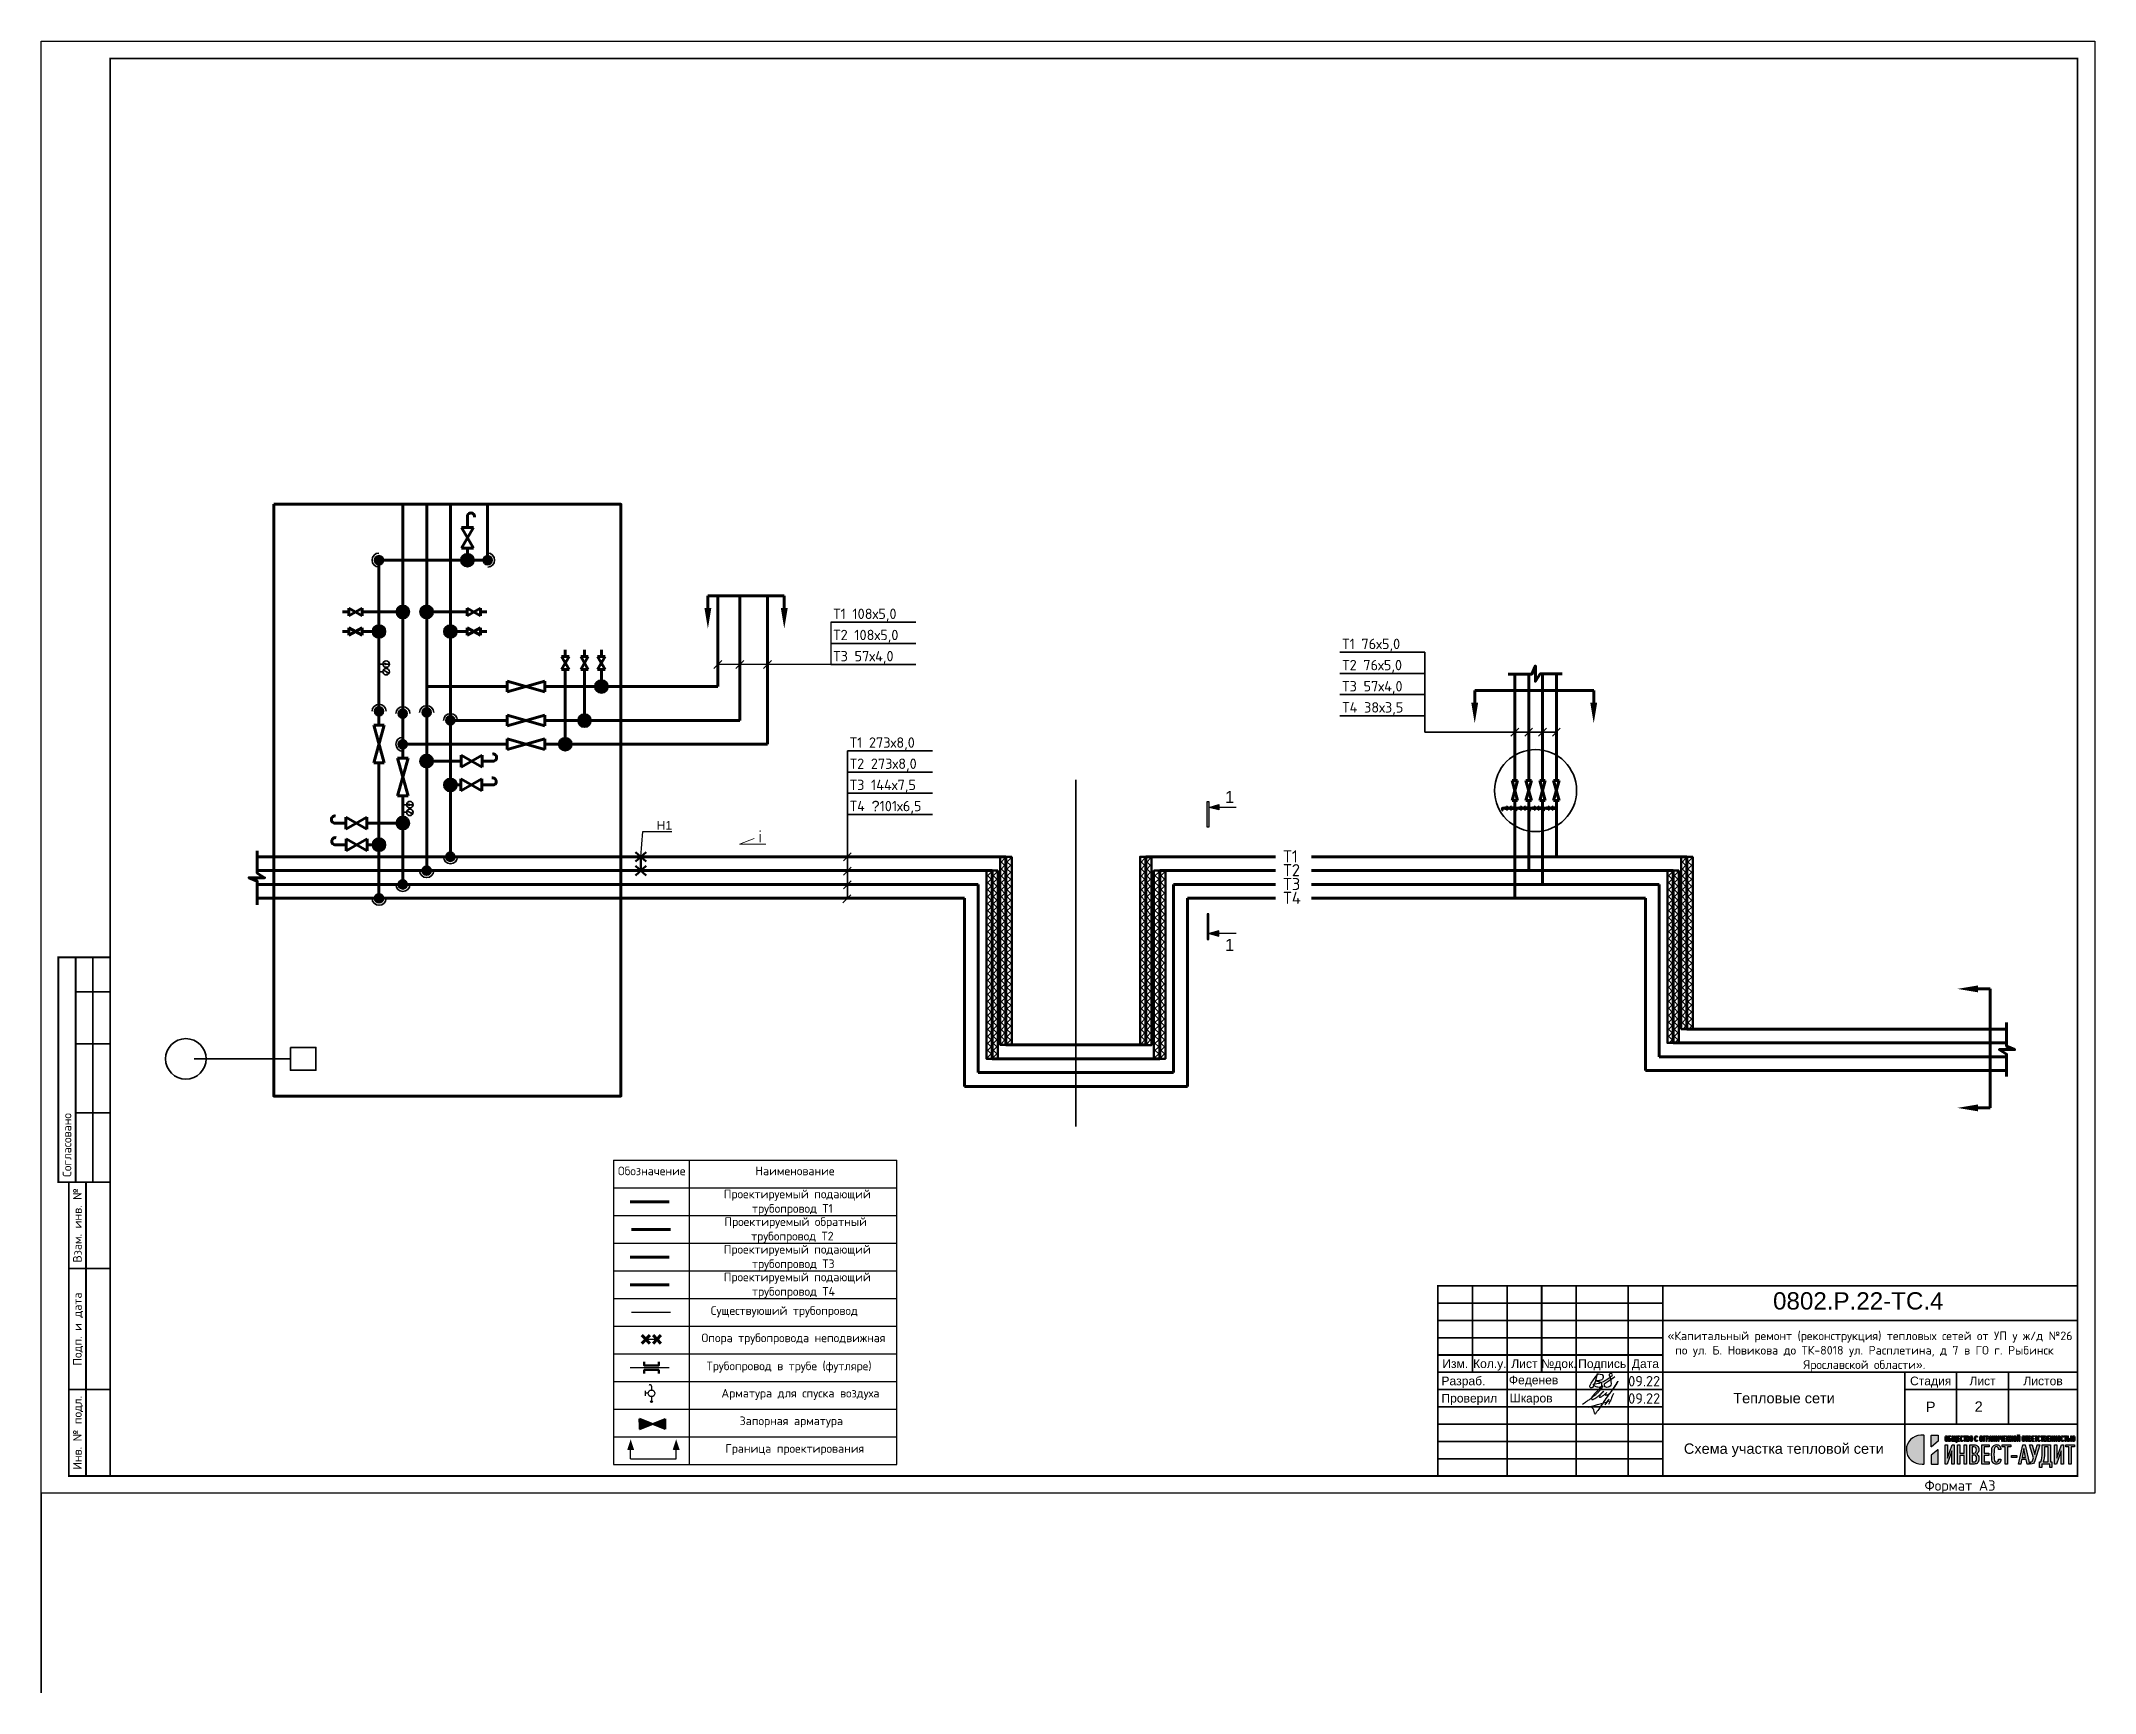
# Model space of a CAD drawing. Header units: millimetres. Extents: x 1990 to 7549, y 397 to 3825.
# Drawn here: x 2859 to 3453, y 1117 to 1595 of the extents above; entities that cross this region are included whole.
import ezdxf
from ezdxf import colors
from ezdxf.entities.mleader import LeaderData, LeaderLine
from ezdxf.enums import TextEntityAlignment as Align
from ezdxf.math import Vec2, Vec3

# ---------------------------------------------------------------- set-up
doc = ezdxf.new("R2010")
doc.units = ezdxf.units.MM
doc.linetypes.add('ГОСТ 2.303 5', pattern=[24, 20, -1.5, 1, -1.5])
for name, color, linetype, lineweight in [('7 тонкие', 7, 'Continuous', 20), ('9 Размеры на геодезии', 5, 'Continuous', 40), ('Объекты проект.', 1, 'Continuous', 80), ('Основной', 1, 'Continuous', 60), ('Размер 3.5', 250, 'Continuous', 35), ('Размерный', 4, 'Continuous', 30), ('Размеры на чертеже', 250, 'Continuous', 25)]:
    doc.layers.add(name, color=color, linetype=linetype, lineweight=lineweight)
for name, color, linetype in [('layer 1', 7, 'Continuous'), ('рамка', 7, 'Continuous'), ('Штриховка', 7, 'Continuous')]:
    doc.layers.add(name, color=color, linetype=linetype)
doc.styles.add('-ISOCPEUR-', font='isocpeur.TTF')
doc.styles.get("Standard").update_dxf_attribs({"font": 'arial.ttf'})
pattern_1 = [(0, (-263.652, -82.413), (0, 6.985), [5.08, -1.905]), (90, (-263.652, -82.413), (-6.985, 4e-16), [5.08, -1.905])]
pattern_2 = [(0, (-4, -4), (0, 6.985), [5.08, -1.905]), (90, (-4, -4), (-6.985, 4e-16), [5.08, -1.905])]
pattern_3 = [(0, (-209.8246, 98.09), (0, 6.985), [5.08, -1.905]), (90, (-209.8246, 98.09), (-6.985, 4e-16), [5.08, -1.905])]

msp = doc.modelspace()

# ---------------------------------------------------------------- texts
at = {"color": 7, "lineweight": 30, "style": '-ISOCPEUR-'}
for s, p in [('Существуюший трубопровод', (3052.668, 1226.398)), ('Трубопровод в трубе (футляре)', (3051.47, 1210.398))]:
    msp.add_text(s, height=2.50001, dxfattribs=at).set_placement(p)
at = {"char_height": 3, "attachment_point": 1, "style": '-ISOCPEUR-'}
for s, insert in [('Т1 108х5,0', (3088.098, 1430.675)), ('Т2 108х5,0', (3088.098, 1424.556)), ('Т1 76х5,0', (3235.304, 1421.971)), ('Т3 {\\A1;57х4,0}', (3088.098, 1418.437)), ('Т2 76х5,0', (3235.304, 1415.851)), ('Т3 {\\A1;57х4,0}', (3235.304, 1409.732)), ('Т4 38х3,5', (3235.304, 1403.612)), ('Т1 273х8,0', (3092.87, 1393.434)), ('Т2 273х8,0', (3092.87, 1387.315)), ('Т3 {\\A1;144х7,5}', (3092.87, 1381.195)), ('Т4 {\\fArial|b0|i0|c204|p34;\x9d\\A1;\\fISOCPEUR|b0|i0|c204|p34;101х6,5}', (3092.87, 1375.076))]:
    msp.add_mtext_dynamic_manual_height_columns(s, width=23.76088, gutter_width=12.5, heights=[0], dxfattribs=dict(at, insert=insert))
at = {"color": 18, "lineweight": 35, "true_color": 0x000000, "char_height": 3.5, "width": 1.71523, "attachment_point": 1}
for insert in [(3201.369, 1377.938), (3201.369, 1335.164)]:
    msp.add_mtext('1', dxfattribs=dict(at, insert=insert))
at = {"color": 7, "lineweight": 30, "char_height": 2.50001, "attachment_point": 1, "style": '-ISOCPEUR-'}
for s, insert, width in [('\\pi1.29898;Обозначение', (3024.515, 1269.293), 22), ('\\pi19.04897;Наименование', (3046.515, 1269.293), 22), ('\\pi9.92403;{\\C0;Проектируемый подающий \\P\\pi18.07356;трубопровод Т1}', (3046.515, 1262.622), 67.99191), ('\\pi10.11154;{\\C0;Проектируемый обратный \\P\\pi17.83383;трубопровод Т2}', (3046.515, 1254.622), 71.6856), ('\\pi9.92403;{\\C0;Проектируемый подающий \\P\\pi18.07356;трубопровод Т3}', (3046.515, 1246.622), 67.99191), ('\\pi9.92403;{\\C0;Проектируемый подающий \\P\\pi18.07356;трубопровод Т4}', (3046.515, 1238.622), 67.99191), ('\\pi3.48655;{\\C0;Опора трубопровода неподвижная}', (3046.515, 1221.023), 75.49839), ('\\pi9.23661;{\\C0;Арматура для спуска воздуха}', (3046.515, 1205.023), 79.54949), ('\\pi14.49564;{\\C0;Запорная арматура}', (3046.515, 1197.023), 80.38349), ('\\pi10.36154;{\\C0;Граница проектирования}', (3046.515, 1189.023), 70.49407)]:
    msp.add_mtext(s, dxfattribs=dict(at, insert=insert, width=width))
at = {"insert": (3359.896, 1232.966), "char_height": 5, "width": 38.55785, "attachment_point": 1}
msp.add_mtext('0802.Р.22-ТС.4', dxfattribs=at)
at = {"layer": 'Размерный', "color": 7, "style": '-ISOCPEUR-'}
for s, p in [('i', (3066.39, 1363.078)), ('Т1', (3218.233, 1357.28)), ('Т2', (3218.233, 1353.28)), ('Т3', (3218.233, 1349.28)), ('Т4', (3218.233, 1345.28))]:
    msp.add_text(s, height=3.5, dxfattribs=at).set_placement(p)
at = {"layer": 'Размерный', "color": 0, "style": '-ISOCPEUR-'}
for p in [(3317.994, 1205.734), (3317.994, 1200.734)]:
    msp.add_text('09.22', height=3, dxfattribs=at).set_placement(p)

# ---------------------------------------------------------------- blocks, each defined once
blk = doc.blocks.new('Лого')
h = blk.add_hatch(color=151)
h.set_gradient(color1=(158, 191, 227), color2=(46, 54, 92), tint=1, name='HEMISPHERICAL')
edge = h.paths.add_edge_path()
edge.add_spline(control_points=[(0.35, 0.49), (-0.19, 0.45), (-0.66, 0.87), (-0.66, 1.41), (-0.66, 1.41), (-0.66, 1.92), (-0.24, 2.34), (0.27, 2.34), (0.27, 2.34), (0.27, 2.34), (0.47, 2.34), (0.47, 2.34), (0.47, 2.34), (0.48, 2.34), (0.48, 2.33), (0.48, 2.33), (0.48, 2.33), (0.48, 2.33), (0.48, 0.51), (0.48, 0.51), (0.48, 0.51), (0.48, 0.5), (0.48, 0.49), (0.47, 0.49), (0.47, 0.49), (0.47, 0.49), (0.35, 0.49), (0.35, 0.49), (0.35, 0.49), (0.35, 0.49), (0.35, 0.49), (0.35, 0.49)], knot_values=[0, 0, 0, 0, 0.111111, 0.111111, 0.111111, 0.111121, 0.222222, 0.222222, 0.222222, 0.222232, 0.333333, 0.333333, 0.333333, 0.333344, 0.444444, 0.444444, 0.444444, 0.444455, 0.555556, 0.555556, 0.555556, 0.555566, 0.666667, 0.666667, 0.666667, 0.666677, 0.777778, 0.777778, 0.777778, 0.777788, 1, 1, 1, 1], degree=3, periodic=0)
edge = h.paths.add_edge_path()
edge.add_spline(control_points=[(0.96, 1.6), (0.96, 1.6), (1.39, 1.97), (1.39, 1.97), (1.39, 1.97), (1.39, 1.97), (1.39, 1.97), (1.39, 1.98), (1.39, 1.98), (1.39, 1.98), (1.39, 2.33), (1.39, 2.33), (1.39, 2.33), (1.39, 2.33), (1.38, 2.34), (1.38, 2.34), (1.38, 2.34), (1.38, 2.34), (0.95, 2.34), (0.95, 2.34), (0.95, 2.34), (0.94, 2.34), (0.93, 2.33), (0.93, 2.33), (0.93, 2.33), (0.93, 2.33), (0.93, 1.61), (0.93, 1.61), (0.93, 1.61), (0.93, 1.61), (0.94, 1.6), (0.94, 1.6), (0.94, 1.6), (0.95, 1.6), (0.95, 1.6), (0.96, 1.6)], knot_values=[0, 0, 0, 0, 0.1, 0.1, 0.1, 0.10001, 0.2, 0.2, 0.2, 0.20001, 0.3, 0.3, 0.3, 0.30001, 0.4, 0.4, 0.4, 0.40001, 0.5, 0.5, 0.5, 0.50001, 0.6, 0.6, 0.6, 0.60001, 0.7, 0.7, 0.7, 0.70001, 0.8, 0.8, 0.8, 0.80001, 1, 1, 1, 1], degree=3, periodic=0)
edge = h.paths.add_edge_path()
edge.add_spline(control_points=[(0.94, 1.06), (0.94, 1.06), (1.37, 1.4), (1.37, 1.4), (1.37, 1.4), (1.37, 1.4), (1.38, 1.4), (1.38, 1.4), (1.38, 1.4), (1.39, 1.4), (1.39, 1.4), (1.39, 1.39), (1.39, 1.39), (1.39, 1.39), (1.39, 0.51), (1.39, 0.51), (1.39, 0.51), (1.39, 0.5), (1.38, 0.49), (1.38, 0.49), (1.38, 0.49), (1.38, 0.49), (0.95, 0.49), (0.95, 0.49), (0.95, 0.49), (0.94, 0.49), (0.93, 0.5), (0.93, 0.51), (0.93, 0.51), (0.93, 0.51), (0.93, 1.05), (0.93, 1.05), (0.93, 1.05), (0.93, 1.05), (0.94, 1.06), (0.94, 1.06)], knot_values=[0, 0, 0, 0, 0.1, 0.1, 0.1, 0.10001, 0.2, 0.2, 0.2, 0.20001, 0.3, 0.3, 0.3, 0.30001, 0.4, 0.4, 0.4, 0.40001, 0.5, 0.5, 0.5, 0.50001, 0.6, 0.6, 0.6, 0.60001, 0.7, 0.7, 0.7, 0.70001, 0.8, 0.8, 0.8, 0.80001, 1, 1, 1, 1], degree=3, periodic=0)
at = {"true_color": 0x2e365c}
h = blk.add_hatch(color=159, dxfattribs=at)
h.dxf.hatch_style = 1
edge = h.paths.add_edge_path()
edge.add_spline(control_points=[(10.17, 1.59), (10.17, 1.59), (10.17, 1.73), (10.17, 1.73), (10.17, 1.73), (10.17, 1.73), (9.6, 1.73), (9.6, 1.73), (9.6, 1.73), (9.6, 1.73), (9.6, 1.59), (9.6, 1.59), (9.6, 1.59), (9.6, 1.59), (9.81, 1.59), (9.81, 1.59), (9.81, 1.59), (9.81, 1.59), (9.81, 0.49), (9.81, 0.49), (9.81, 0.49), (9.81, 0.49), (9.96, 0.49), (9.96, 0.49), (9.96, 0.49), (9.96, 0.49), (9.96, 1.59), (9.96, 1.59), (9.96, 1.59), (9.96, 1.59), (10.17, 1.59), (10.17, 1.59)], knot_values=[0, 0, 0, 0, 0.111111, 0.111111, 0.111111, 0.111121, 0.222222, 0.222222, 0.222222, 0.222232, 0.333333, 0.333333, 0.333333, 0.333344, 0.444444, 0.444444, 0.444444, 0.444455, 0.555556, 0.555556, 0.555556, 0.555566, 0.666667, 0.666667, 0.666667, 0.666677, 0.777778, 0.777778, 0.777778, 0.777788, 1, 1, 1, 1], degree=3, periodic=0)
edge = h.paths.add_edge_path()
edge.add_spline(control_points=[(9.46, 0.49), (9.46, 0.49), (9.46, 1.73), (9.46, 1.73), (9.46, 1.73), (9.46, 1.73), (9.32, 1.73), (9.32, 1.73), (9.32, 1.73), (9.32, 1.73), (9.02, 0.87), (9.02, 0.87), (9.02, 0.87), (9.02, 0.87), (9.02, 1.73), (9.02, 1.73), (9.02, 1.73), (9.02, 1.73), (8.87, 1.73), (8.87, 1.73), (8.87, 1.73), (8.87, 1.73), (8.87, 0.49), (8.87, 0.49), (8.87, 0.49), (8.87, 0.49), (9.01, 0.49), (9.01, 0.49), (9.01, 0.49), (9.01, 0.49), (9.31, 1.35), (9.31, 1.35), (9.31, 1.35), (9.31, 1.35), (9.31, 0.49), (9.31, 0.49), (9.31, 0.49), (9.31, 0.49), (9.46, 0.49), (9.46, 0.49)], knot_values=[0, 0, 0, 0, 0.090909, 0.090909, 0.090909, 0.090919, 0.181818, 0.181818, 0.181818, 0.181828, 0.272727, 0.272727, 0.272727, 0.272738, 0.363636, 0.363636, 0.363636, 0.363647, 0.454545, 0.454545, 0.454545, 0.454556, 0.545455, 0.545455, 0.545455, 0.545465, 0.636364, 0.636364, 0.636364, 0.636374, 0.727273, 0.727273, 0.727273, 0.727283, 0.818182, 0.818182, 0.818182, 0.818192, 1, 1, 1, 1], degree=3, periodic=0)
edge = h.paths.add_edge_path(flags=16)
edge.add_spline(control_points=[(8.46, 0.63), (8.46, 0.63), (8.15, 0.63), (8.15, 0.63), (8.15, 0.63), (8.21, 0.79), (8.24, 0.97), (8.24, 1.2), (8.24, 1.2), (8.24, 1.2), (8.24, 1.59), (8.24, 1.59), (8.24, 1.59), (8.24, 1.59), (8.46, 1.59), (8.46, 1.59), (8.46, 1.59), (8.46, 1.59), (8.46, 0.63), (8.46, 0.63)], knot_values=[0, 0, 0, 0, 0.166667, 0.166667, 0.166667, 0.166677, 0.333333, 0.333333, 0.333333, 0.333344, 0.5, 0.5, 0.5, 0.50001, 0.666667, 0.666667, 0.666667, 0.666677, 1, 1, 1, 1], degree=3, periodic=0)
edge = h.paths.add_edge_path()
edge.add_spline(control_points=[(8.71, 0.27), (8.71, 0.27), (8.71, 0.63), (8.71, 0.63), (8.71, 0.63), (8.71, 0.63), (8.61, 0.63), (8.61, 0.63), (8.61, 0.63), (8.61, 0.63), (8.61, 1.73), (8.61, 1.73), (8.61, 1.73), (8.61, 1.73), (8.09, 1.73), (8.09, 1.73), (8.09, 1.73), (8.09, 1.73), (8.09, 1.23), (8.09, 1.23), (8.09, 1.23), (8.09, 0.99), (8.06, 0.79), (7.99, 0.63), (7.99, 0.63), (7.99, 0.63), (7.92, 0.63), (7.92, 0.63), (7.92, 0.63), (7.92, 0.63), (7.92, 0.27), (7.92, 0.27), (7.92, 0.27), (7.92, 0.27), (8.06, 0.27), (8.06, 0.27), (8.06, 0.27), (8.06, 0.27), (8.06, 0.49), (8.06, 0.49), (8.06, 0.49), (8.06, 0.49), (8.57, 0.49), (8.57, 0.49), (8.57, 0.49), (8.57, 0.49), (8.57, 0.27), (8.57, 0.27), (8.57, 0.27), (8.57, 0.27), (8.71, 0.27), (8.71, 0.27)], knot_values=[0, 0, 0, 0, 0.071429, 0.071429, 0.071429, 0.071439, 0.142857, 0.142857, 0.142857, 0.142867, 0.214286, 0.214286, 0.214286, 0.214296, 0.285714, 0.285714, 0.285714, 0.285725, 0.357143, 0.357143, 0.357143, 0.357153, 0.428571, 0.428571, 0.428571, 0.428582, 0.5, 0.5, 0.5, 0.50001, 0.571429, 0.571429, 0.571429, 0.571439, 0.642857, 0.642857, 0.642857, 0.642867, 0.714286, 0.714286, 0.714286, 0.714296, 0.785714, 0.785714, 0.785714, 0.785725, 0.857143, 0.857143, 0.857143, 0.857153, 1, 1, 1, 1], degree=3, periodic=0)
edge = h.paths.add_edge_path()
edge.add_spline(control_points=[(7.94, 1.73), (7.94, 1.73), (7.77, 1.73), (7.77, 1.73), (7.77, 1.73), (7.77, 1.73), (7.61, 1.1), (7.61, 1.1), (7.61, 1.1), (7.61, 1.1), (7.43, 1.73), (7.43, 1.73), (7.43, 1.73), (7.43, 1.73), (7.27, 1.73), (7.27, 1.73), (7.27, 1.73), (7.27, 1.73), (7.53, 0.89), (7.53, 0.89), (7.53, 0.89), (7.53, 0.89), (7.49, 0.75), (7.49, 0.75), (7.49, 0.75), (7.46, 0.65), (7.43, 0.63), (7.33, 0.63), (7.33, 0.63), (7.33, 0.63), (7.33, 0.49), (7.33, 0.49), (7.33, 0.49), (7.5, 0.49), (7.57, 0.52), (7.62, 0.69), (7.62, 0.69), (7.62, 0.69), (7.94, 1.73), (7.94, 1.73)], knot_values=[0, 0, 0, 0, 0.090909, 0.090909, 0.090909, 0.090919, 0.181818, 0.181818, 0.181818, 0.181828, 0.272727, 0.272727, 0.272727, 0.272738, 0.363636, 0.363636, 0.363636, 0.363647, 0.454545, 0.454545, 0.454545, 0.454556, 0.545455, 0.545455, 0.545455, 0.545465, 0.636364, 0.636364, 0.636364, 0.636374, 0.727273, 0.727273, 0.727273, 0.727283, 0.818182, 0.818182, 0.818182, 0.818192, 1, 1, 1, 1], degree=3, periodic=0)
edge = h.paths.add_edge_path(flags=16)
edge.add_spline(control_points=[(7.02, 0.92), (7.02, 0.92), (6.79, 0.92), (6.79, 0.92), (6.79, 0.92), (6.79, 0.92), (6.9, 1.49), (6.9, 1.49), (6.9, 1.49), (6.9, 1.49), (7.02, 0.92), (7.02, 0.92)], knot_values=[0, 0, 0, 0, 0.25, 0.25, 0.25, 0.25001, 0.5, 0.5, 0.5, 0.50001, 1, 1, 1, 1], degree=3, periodic=0)
edge = h.paths.add_edge_path()
edge.add_spline(control_points=[(7.26, 0.49), (7.26, 0.49), (6.98, 1.73), (6.98, 1.73), (6.98, 1.73), (6.98, 1.73), (6.83, 1.73), (6.83, 1.73), (6.83, 1.73), (6.83, 1.73), (6.55, 0.49), (6.55, 0.49), (6.55, 0.49), (6.55, 0.49), (6.7, 0.49), (6.7, 0.49), (6.7, 0.49), (6.7, 0.49), (6.76, 0.78), (6.76, 0.78), (6.76, 0.78), (6.76, 0.78), (7.05, 0.78), (7.05, 0.78), (7.05, 0.78), (7.05, 0.78), (7.11, 0.49), (7.11, 0.49), (7.11, 0.49), (7.11, 0.49), (7.26, 0.49), (7.26, 0.49)], knot_values=[0, 0, 0, 0, 0.111111, 0.111111, 0.111111, 0.111121, 0.222222, 0.222222, 0.222222, 0.222232, 0.333333, 0.333333, 0.333333, 0.333344, 0.444444, 0.444444, 0.444444, 0.444455, 0.555556, 0.555556, 0.555556, 0.555566, 0.666667, 0.666667, 0.666667, 0.666677, 0.777778, 0.777778, 0.777778, 0.777788, 1, 1, 1, 1], degree=3, periodic=0)
edge = h.paths.add_edge_path()
edge.add_spline(control_points=[(6.45, 0.91), (6.45, 0.91), (6.45, 1.05), (6.45, 1.05), (6.45, 1.05), (6.45, 1.05), (6.11, 1.05), (6.11, 1.05), (6.11, 1.05), (6.11, 1.05), (6.11, 0.91), (6.11, 0.91), (6.11, 0.91), (6.11, 0.91), (6.45, 0.91), (6.45, 0.91)], knot_values=[0, 0, 0, 0, 0.2, 0.2, 0.2, 0.20001, 0.4, 0.4, 0.4, 0.40001, 0.6, 0.6, 0.6, 0.60001, 1, 1, 1, 1], degree=3, periodic=0)
edge = h.paths.add_edge_path()
edge.add_spline(control_points=[(6.07, 1.59), (6.07, 1.59), (6.07, 1.73), (6.07, 1.73), (6.07, 1.73), (6.07, 1.73), (5.51, 1.73), (5.51, 1.73), (5.51, 1.73), (5.51, 1.73), (5.51, 1.59), (5.51, 1.59), (5.51, 1.59), (5.51, 1.59), (5.71, 1.59), (5.71, 1.59), (5.71, 1.59), (5.71, 1.59), (5.71, 0.49), (5.71, 0.49), (5.71, 0.49), (5.71, 0.49), (5.86, 0.49), (5.86, 0.49), (5.86, 0.49), (5.86, 0.49), (5.86, 1.59), (5.86, 1.59), (5.86, 1.59), (5.86, 1.59), (6.07, 1.59), (6.07, 1.59)], knot_values=[0, 0, 0, 0, 0.111111, 0.111111, 0.111111, 0.111121, 0.222222, 0.222222, 0.222222, 0.222232, 0.333333, 0.333333, 0.333333, 0.333344, 0.444444, 0.444444, 0.444444, 0.444455, 0.555556, 0.555556, 0.555556, 0.555566, 0.666667, 0.666667, 0.666667, 0.666677, 0.777778, 0.777778, 0.777778, 0.777788, 1, 1, 1, 1], degree=3, periodic=0)
edge = h.paths.add_edge_path()
edge.add_spline(control_points=[(5.42, 0.8), (5.42, 0.8), (5.27, 0.8), (5.27, 0.8), (5.27, 0.8), (5.27, 0.74), (5.26, 0.69), (5.23, 0.65), (5.23, 0.65), (5.21, 0.63), (5.18, 0.61), (5.14, 0.61), (5.14, 0.61), (5.09, 0.61), (5.05, 0.63), (5.03, 0.66), (5.03, 0.66), (4.99, 0.72), (4.98, 0.82), (4.98, 1.11), (4.98, 1.11), (4.98, 1.4), (4.99, 1.5), (5.03, 1.56), (5.03, 1.56), (5.05, 1.59), (5.09, 1.61), (5.14, 1.61), (5.14, 1.61), (5.18, 1.61), (5.21, 1.59), (5.23, 1.56), (5.23, 1.56), (5.26, 1.53), (5.27, 1.48), (5.27, 1.42), (5.27, 1.42), (5.27, 1.42), (5.42, 1.42), (5.42, 1.42), (5.42, 1.42), (5.42, 1.52), (5.39, 1.61), (5.33, 1.67), (5.33, 1.67), (5.28, 1.72), (5.22, 1.74), (5.14, 1.74), (5.14, 1.74), (5.04, 1.74), (4.97, 1.7), (4.92, 1.65), (4.92, 1.65), (4.84, 1.56), (4.83, 1.45), (4.83, 1.11), (4.83, 1.11), (4.83, 0.77), (4.84, 0.66), (4.92, 0.57), (4.92, 0.57), (4.97, 0.51), (5.04, 0.48), (5.14, 0.48), (5.14, 0.48), (5.22, 0.48), (5.28, 0.5), (5.33, 0.55), (5.33, 0.55), (5.39, 0.6), (5.42, 0.69), (5.42, 0.8)], knot_values=[0, 0, 0, 0, 0.052632, 0.052632, 0.052632, 0.052642, 0.105263, 0.105263, 0.105263, 0.105273, 0.157895, 0.157895, 0.157895, 0.157905, 0.210526, 0.210526, 0.210526, 0.210537, 0.263158, 0.263158, 0.263158, 0.263168, 0.315789, 0.315789, 0.315789, 0.3158, 0.368421, 0.368421, 0.368421, 0.368431, 0.421053, 0.421053, 0.421053, 0.421063, 0.473684, 0.473684, 0.473684, 0.473694, 0.526316, 0.526316, 0.526316, 0.526326, 0.578947, 0.578947, 0.578947, 0.578958, 0.631579, 0.631579, 0.631579, 0.631589, 0.684211, 0.684211, 0.684211, 0.684221, 0.736842, 0.736842, 0.736842, 0.736852, 0.789474, 0.789474, 0.789474, 0.789484, 0.842105, 0.842105, 0.842105, 0.842116, 0.894737, 0.894737, 0.894737, 0.894747, 1, 1, 1, 1], degree=3, periodic=0)
edge = h.paths.add_edge_path()
edge.add_spline(control_points=[(4.68, 0.49), (4.68, 0.49), (4.68, 0.63), (4.68, 0.63), (4.68, 0.63), (4.68, 0.63), (4.35, 0.63), (4.35, 0.63), (4.35, 0.63), (4.35, 0.63), (4.35, 1.05), (4.35, 1.05), (4.35, 1.05), (4.35, 1.05), (4.64, 1.05), (4.64, 1.05), (4.64, 1.05), (4.64, 1.05), (4.64, 1.18), (4.64, 1.18), (4.64, 1.18), (4.64, 1.18), (4.35, 1.18), (4.35, 1.18), (4.35, 1.18), (4.35, 1.18), (4.35, 1.59), (4.35, 1.59), (4.35, 1.59), (4.35, 1.59), (4.68, 1.59), (4.68, 1.59), (4.68, 1.59), (4.68, 1.59), (4.68, 1.73), (4.68, 1.73), (4.68, 1.73), (4.68, 1.73), (4.2, 1.73), (4.2, 1.73), (4.2, 1.73), (4.2, 1.73), (4.2, 0.49), (4.2, 0.49), (4.2, 0.49), (4.2, 0.49), (4.68, 0.49), (4.68, 0.49)], knot_values=[0, 0, 0, 0, 0.076923, 0.076923, 0.076923, 0.076933, 0.153846, 0.153846, 0.153846, 0.153856, 0.230769, 0.230769, 0.230769, 0.230779, 0.307692, 0.307692, 0.307692, 0.307703, 0.384615, 0.384615, 0.384615, 0.384626, 0.461538, 0.461538, 0.461538, 0.461549, 0.538462, 0.538462, 0.538462, 0.538472, 0.615385, 0.615385, 0.615385, 0.615395, 0.692308, 0.692308, 0.692308, 0.692318, 0.769231, 0.769231, 0.769231, 0.769241, 0.846154, 0.846154, 0.846154, 0.846164, 1, 1, 1, 1], degree=3, periodic=0)
edge = h.paths.add_edge_path(flags=16)
edge.add_spline(control_points=[(3.85, 1.4), (3.85, 1.26), (3.8, 1.2), (3.69, 1.2), (3.69, 1.2), (3.69, 1.2), (3.58, 1.2), (3.58, 1.2), (3.58, 1.2), (3.58, 1.2), (3.58, 1.59), (3.58, 1.59), (3.58, 1.59), (3.58, 1.59), (3.69, 1.59), (3.69, 1.59), (3.69, 1.59), (3.8, 1.59), (3.85, 1.54), (3.85, 1.4)], knot_values=[0, 0, 0, 0, 0.166667, 0.166667, 0.166667, 0.166677, 0.333333, 0.333333, 0.333333, 0.333344, 0.5, 0.5, 0.5, 0.50001, 0.666667, 0.666667, 0.666667, 0.666677, 1, 1, 1, 1], degree=3, periodic=0)
edge = h.paths.add_edge_path(flags=16)
edge.add_spline(control_points=[(3.86, 0.85), (3.86, 0.68), (3.8, 0.63), (3.69, 0.63), (3.69, 0.63), (3.69, 0.63), (3.58, 0.63), (3.58, 0.63), (3.58, 0.63), (3.58, 0.63), (3.58, 1.07), (3.58, 1.07), (3.58, 1.07), (3.58, 1.07), (3.69, 1.07), (3.69, 1.07), (3.69, 1.07), (3.8, 1.07), (3.86, 1.01), (3.86, 0.85)], knot_values=[0, 0, 0, 0, 0.166667, 0.166667, 0.166667, 0.166677, 0.333333, 0.333333, 0.333333, 0.333344, 0.5, 0.5, 0.5, 0.50001, 0.666667, 0.666667, 0.666667, 0.666677, 1, 1, 1, 1], degree=3, periodic=0)
edge = h.paths.add_edge_path()
edge.add_spline(control_points=[(4.01, 0.84), (4.01, 0.94), (4, 1.03), (3.93, 1.09), (3.93, 1.09), (3.91, 1.11), (3.88, 1.13), (3.85, 1.14), (3.85, 1.14), (3.88, 1.15), (3.9, 1.16), (3.92, 1.18), (3.92, 1.18), (3.99, 1.24), (4, 1.31), (4, 1.4), (4, 1.4), (4, 1.54), (3.98, 1.6), (3.92, 1.65), (3.92, 1.65), (3.87, 1.7), (3.81, 1.73), (3.7, 1.73), (3.7, 1.73), (3.7, 1.73), (3.43, 1.73), (3.43, 1.73), (3.43, 1.73), (3.43, 1.73), (3.43, 0.49), (3.43, 0.49), (3.43, 0.49), (3.43, 0.49), (3.7, 0.49), (3.7, 0.49), (3.7, 0.49), (3.81, 0.49), (3.88, 0.51), (3.93, 0.57), (3.93, 0.57), (3.98, 0.62), (4.01, 0.69), (4.01, 0.84)], knot_values=[0, 0, 0, 0, 0.083333, 0.083333, 0.083333, 0.083344, 0.166667, 0.166667, 0.166667, 0.166677, 0.25, 0.25, 0.25, 0.25001, 0.333333, 0.333333, 0.333333, 0.333344, 0.416667, 0.416667, 0.416667, 0.416677, 0.5, 0.5, 0.5, 0.50001, 0.583333, 0.583333, 0.583333, 0.583344, 0.666667, 0.666667, 0.666667, 0.666677, 0.75, 0.75, 0.75, 0.75001, 0.833333, 0.833333, 0.833333, 0.833344, 1, 1, 1, 1], degree=3, periodic=0)
edge = h.paths.add_edge_path()
edge.add_spline(control_points=[(3.21, 0.49), (3.21, 0.49), (3.21, 1.73), (3.21, 1.73), (3.21, 1.73), (3.21, 1.73), (3.06, 1.73), (3.06, 1.73), (3.06, 1.73), (3.06, 1.73), (3.06, 1.19), (3.06, 1.19), (3.06, 1.19), (3.06, 1.19), (2.79, 1.19), (2.79, 1.19), (2.79, 1.19), (2.79, 1.19), (2.79, 1.73), (2.79, 1.73), (2.79, 1.73), (2.79, 1.73), (2.64, 1.73), (2.64, 1.73), (2.64, 1.73), (2.64, 1.73), (2.64, 0.49), (2.64, 0.49), (2.64, 0.49), (2.64, 0.49), (2.79, 0.49), (2.79, 0.49), (2.79, 0.49), (2.79, 0.49), (2.79, 1.05), (2.79, 1.05), (2.79, 1.05), (2.79, 1.05), (3.06, 1.05), (3.06, 1.05), (3.06, 1.05), (3.06, 1.05), (3.06, 0.49), (3.06, 0.49), (3.06, 0.49), (3.06, 0.49), (3.21, 0.49), (3.21, 0.49)], knot_values=[0, 0, 0, 0, 0.076923, 0.076923, 0.076923, 0.076933, 0.153846, 0.153846, 0.153846, 0.153856, 0.230769, 0.230769, 0.230769, 0.230779, 0.307692, 0.307692, 0.307692, 0.307703, 0.384615, 0.384615, 0.384615, 0.384626, 0.461538, 0.461538, 0.461538, 0.461549, 0.538462, 0.538462, 0.538462, 0.538472, 0.615385, 0.615385, 0.615385, 0.615395, 0.692308, 0.692308, 0.692308, 0.692318, 0.769231, 0.769231, 0.769231, 0.769241, 0.846154, 0.846154, 0.846154, 0.846164, 1, 1, 1, 1], degree=3, periodic=0)
edge = h.paths.add_edge_path()
edge.add_spline(control_points=[(2.42, 0.49), (2.42, 0.49), (2.42, 1.73), (2.42, 1.73), (2.42, 1.73), (2.42, 1.73), (2.28, 1.73), (2.28, 1.73), (2.28, 1.73), (2.28, 1.73), (1.98, 0.87), (1.98, 0.87), (1.98, 0.87), (1.98, 0.87), (1.98, 1.73), (1.98, 1.73), (1.98, 1.73), (1.98, 1.73), (1.83, 1.73), (1.83, 1.73), (1.83, 1.73), (1.83, 1.73), (1.83, 0.49), (1.83, 0.49), (1.83, 0.49), (1.83, 0.49), (1.96, 0.49), (1.96, 0.49), (1.96, 0.49), (1.96, 0.49), (2.27, 1.35), (2.27, 1.35), (2.27, 1.35), (2.27, 1.35), (2.27, 0.49), (2.27, 0.49), (2.27, 0.49), (2.27, 0.49), (2.42, 0.49), (2.42, 0.49)], knot_values=[0, 0, 0, 0, 0.090909, 0.090909, 0.090909, 0.090919, 0.181818, 0.181818, 0.181818, 0.181828, 0.272727, 0.272727, 0.272727, 0.272738, 0.363636, 0.363636, 0.363636, 0.363647, 0.454545, 0.454545, 0.454545, 0.454556, 0.545455, 0.545455, 0.545455, 0.545465, 0.636364, 0.636364, 0.636364, 0.636374, 0.727273, 0.727273, 0.727273, 0.727283, 0.818182, 0.818182, 0.818182, 0.818192, 1, 1, 1, 1], degree=3, periodic=0)
edge = h.paths.add_edge_path(flags=16)
edge.add_spline(control_points=[(10.15, 2.12), (10.15, 2.03), (10.15, 2.01), (10.13, 1.99), (10.13, 1.99), (10.13, 1.98), (10.12, 1.97), (10.11, 1.97), (10.11, 1.97), (10.09, 1.97), (10.08, 1.98), (10.08, 1.99), (10.08, 1.99), (10.06, 2.01), (10.06, 2.03), (10.06, 2.12), (10.06, 2.12), (10.06, 2.21), (10.06, 2.24), (10.08, 2.25), (10.08, 2.25), (10.08, 2.26), (10.09, 2.27), (10.11, 2.27), (10.11, 2.27), (10.12, 2.27), (10.13, 2.26), (10.13, 2.25), (10.13, 2.25), (10.15, 2.24), (10.15, 2.21), (10.15, 2.12)], knot_values=[0, 0, 0, 0, 0.111111, 0.111111, 0.111111, 0.111121, 0.222222, 0.222222, 0.222222, 0.222232, 0.333333, 0.333333, 0.333333, 0.333344, 0.444444, 0.444444, 0.444444, 0.444455, 0.555556, 0.555556, 0.555556, 0.555566, 0.666667, 0.666667, 0.666667, 0.666677, 0.777778, 0.777778, 0.777778, 0.777788, 1, 1, 1, 1], degree=3, periodic=0)
edge = h.paths.add_edge_path()
edge.add_spline(control_points=[(9.97, 1.94), (9.97, 1.94), (9.97, 2.1), (9.97, 2.1), (9.97, 2.1), (9.97, 2.1), (10.02, 2.1), (10.02, 2.1), (10.02, 2.1), (10.02, 2.02), (10.02, 1.99), (10.04, 1.96), (10.04, 1.96), (10.06, 1.95), (10.08, 1.94), (10.11, 1.94), (10.11, 1.94), (10.13, 1.94), (10.15, 1.95), (10.17, 1.96), (10.17, 1.96), (10.19, 1.99), (10.19, 2.02), (10.19, 2.12), (10.19, 2.12), (10.19, 2.22), (10.19, 2.25), (10.17, 2.28), (10.17, 2.28), (10.15, 2.29), (10.13, 2.31), (10.11, 2.31), (10.11, 2.31), (10.08, 2.31), (10.06, 2.29), (10.04, 2.28), (10.04, 2.28), (10.02, 2.25), (10.02, 2.23), (10.02, 2.14), (10.02, 2.14), (10.02, 2.14), (9.97, 2.14), (9.97, 2.14), (9.97, 2.14), (9.97, 2.14), (9.97, 2.3), (9.97, 2.3), (9.97, 2.3), (9.97, 2.3), (9.93, 2.3), (9.93, 2.3), (9.93, 2.3), (9.93, 2.3), (9.93, 1.94), (9.93, 1.94), (9.93, 1.94), (9.93, 1.94), (9.97, 1.94), (9.97, 1.94)], knot_values=[0, 0, 0, 0, 0.0625, 0.0625, 0.0625, 0.06251, 0.125, 0.125, 0.125, 0.12501, 0.1875, 0.1875, 0.1875, 0.18751, 0.25, 0.25, 0.25, 0.25001, 0.3125, 0.3125, 0.3125, 0.31251, 0.375, 0.375, 0.375, 0.37501, 0.4375, 0.4375, 0.4375, 0.43751, 0.5, 0.5, 0.5, 0.50001, 0.5625, 0.5625, 0.5625, 0.56251, 0.625, 0.625, 0.625, 0.62501, 0.6875, 0.6875, 0.6875, 0.68751, 0.75, 0.75, 0.75, 0.75001, 0.8125, 0.8125, 0.8125, 0.81251, 0.875, 0.875, 0.875, 0.87501, 1, 1, 1, 1], degree=3, periodic=0)
edge = h.paths.add_edge_path(flags=16)
edge.add_spline(control_points=[(9.83, 2.05), (9.83, 2), (9.82, 1.98), (9.79, 1.98), (9.79, 1.98), (9.79, 1.98), (9.75, 1.98), (9.75, 1.98), (9.75, 1.98), (9.75, 1.98), (9.75, 2.11), (9.75, 2.11), (9.75, 2.11), (9.75, 2.11), (9.79, 2.11), (9.79, 2.11), (9.79, 2.11), (9.82, 2.11), (9.83, 2.09), (9.83, 2.05)], knot_values=[0, 0, 0, 0, 0.166667, 0.166667, 0.166667, 0.166677, 0.333333, 0.333333, 0.333333, 0.333344, 0.5, 0.5, 0.5, 0.50001, 0.666667, 0.666667, 0.666667, 0.666677, 1, 1, 1, 1], degree=3, periodic=0)
edge = h.paths.add_edge_path()
edge.add_spline(control_points=[(9.88, 2.05), (9.88, 2.13), (9.85, 2.15), (9.79, 2.15), (9.79, 2.15), (9.79, 2.15), (9.75, 2.15), (9.75, 2.15), (9.75, 2.15), (9.75, 2.15), (9.75, 2.3), (9.75, 2.3), (9.75, 2.3), (9.75, 2.3), (9.71, 2.3), (9.71, 2.3), (9.71, 2.3), (9.71, 2.3), (9.71, 1.94), (9.71, 1.94), (9.71, 1.94), (9.71, 1.94), (9.79, 1.94), (9.79, 1.94), (9.79, 1.94), (9.85, 1.94), (9.88, 1.97), (9.88, 2.05)], knot_values=[0, 0, 0, 0, 0.125, 0.125, 0.125, 0.12501, 0.25, 0.25, 0.25, 0.25001, 0.375, 0.375, 0.375, 0.37501, 0.5, 0.5, 0.5, 0.50001, 0.625, 0.625, 0.625, 0.62501, 0.75, 0.75, 0.75, 0.75001, 1, 1, 1, 1], degree=3, periodic=0)
edge = h.paths.add_edge_path()
edge.add_spline(control_points=[(9.67, 2.26), (9.67, 2.26), (9.67, 2.3), (9.67, 2.3), (9.67, 2.3), (9.67, 2.3), (9.5, 2.3), (9.5, 2.3), (9.5, 2.3), (9.5, 2.3), (9.5, 2.26), (9.5, 2.26), (9.5, 2.26), (9.5, 2.26), (9.56, 2.26), (9.56, 2.26), (9.56, 2.26), (9.56, 2.26), (9.56, 1.94), (9.56, 1.94), (9.56, 1.94), (9.56, 1.94), (9.61, 1.94), (9.61, 1.94), (9.61, 1.94), (9.61, 1.94), (9.61, 2.26), (9.61, 2.26), (9.61, 2.26), (9.61, 2.26), (9.67, 2.26), (9.67, 2.26)], knot_values=[0, 0, 0, 0, 0.111111, 0.111111, 0.111111, 0.111121, 0.222222, 0.222222, 0.222222, 0.222232, 0.333333, 0.333333, 0.333333, 0.333344, 0.444444, 0.444444, 0.444444, 0.444455, 0.555556, 0.555556, 0.555556, 0.555566, 0.666667, 0.666667, 0.666667, 0.666677, 0.777778, 0.777778, 0.777778, 0.777788, 1, 1, 1, 1], degree=3, periodic=0)
edge = h.paths.add_edge_path()
edge.add_spline(control_points=[(9.48, 2.03), (9.48, 2.03), (9.43, 2.03), (9.43, 2.03), (9.43, 2.03), (9.43, 2.01), (9.43, 2), (9.42, 1.99), (9.42, 1.99), (9.42, 1.98), (9.41, 1.97), (9.39, 1.97), (9.39, 1.97), (9.38, 1.97), (9.37, 1.98), (9.36, 1.99), (9.36, 1.99), (9.35, 2.01), (9.35, 2.03), (9.35, 2.12), (9.35, 2.12), (9.35, 2.21), (9.35, 2.24), (9.36, 2.25), (9.36, 2.25), (9.37, 2.26), (9.38, 2.27), (9.39, 2.27), (9.39, 2.27), (9.41, 2.27), (9.42, 2.26), (9.42, 2.25), (9.42, 2.25), (9.43, 2.24), (9.43, 2.23), (9.43, 2.21), (9.43, 2.21), (9.43, 2.21), (9.48, 2.21), (9.48, 2.21), (9.48, 2.21), (9.48, 2.24), (9.47, 2.27), (9.45, 2.28), (9.45, 2.28), (9.44, 2.3), (9.42, 2.31), (9.39, 2.31), (9.39, 2.31), (9.36, 2.31), (9.34, 2.29), (9.33, 2.28), (9.33, 2.28), (9.31, 2.25), (9.3, 2.22), (9.3, 2.12), (9.3, 2.12), (9.3, 2.02), (9.31, 1.99), (9.33, 1.96), (9.33, 1.96), (9.34, 1.95), (9.36, 1.94), (9.39, 1.94), (9.39, 1.94), (9.42, 1.94), (9.43, 1.94), (9.45, 1.96), (9.45, 1.96), (9.47, 1.97), (9.48, 2), (9.48, 2.03)], knot_values=[0, 0, 0, 0, 0.052632, 0.052632, 0.052632, 0.052642, 0.105263, 0.105263, 0.105263, 0.105273, 0.157895, 0.157895, 0.157895, 0.157905, 0.210526, 0.210526, 0.210526, 0.210537, 0.263158, 0.263158, 0.263158, 0.263168, 0.315789, 0.315789, 0.315789, 0.3158, 0.368421, 0.368421, 0.368421, 0.368431, 0.421053, 0.421053, 0.421053, 0.421063, 0.473684, 0.473684, 0.473684, 0.473694, 0.526316, 0.526316, 0.526316, 0.526326, 0.578947, 0.578947, 0.578947, 0.578958, 0.631579, 0.631579, 0.631579, 0.631589, 0.684211, 0.684211, 0.684211, 0.684221, 0.736842, 0.736842, 0.736842, 0.736852, 0.789474, 0.789474, 0.789474, 0.789484, 0.842105, 0.842105, 0.842105, 0.842116, 0.894737, 0.894737, 0.894737, 0.894747, 1, 1, 1, 1], degree=3, periodic=0)
edge = h.paths.add_edge_path(flags=16)
edge.add_spline(control_points=[(9.21, 2.12), (9.21, 2.03), (9.21, 2.01), (9.2, 1.99), (9.2, 1.99), (9.19, 1.98), (9.18, 1.97), (9.17, 1.97), (9.17, 1.97), (9.15, 1.97), (9.14, 1.98), (9.14, 1.99), (9.14, 1.99), (9.13, 2.01), (9.12, 2.03), (9.12, 2.12), (9.12, 2.12), (9.12, 2.21), (9.13, 2.24), (9.14, 2.25), (9.14, 2.25), (9.14, 2.26), (9.15, 2.27), (9.17, 2.27), (9.17, 2.27), (9.18, 2.27), (9.19, 2.26), (9.2, 2.25), (9.2, 2.25), (9.21, 2.24), (9.21, 2.21), (9.21, 2.12)], knot_values=[0, 0, 0, 0, 0.111111, 0.111111, 0.111111, 0.111121, 0.222222, 0.222222, 0.222222, 0.222232, 0.333333, 0.333333, 0.333333, 0.333344, 0.444444, 0.444444, 0.444444, 0.444455, 0.555556, 0.555556, 0.555556, 0.555566, 0.666667, 0.666667, 0.666667, 0.666677, 0.777778, 0.777778, 0.777778, 0.777788, 1, 1, 1, 1], degree=3, periodic=0)
edge = h.paths.add_edge_path()
edge.add_spline(control_points=[(9.26, 2.12), (9.26, 2.22), (9.25, 2.25), (9.23, 2.28), (9.23, 2.28), (9.22, 2.29), (9.2, 2.31), (9.17, 2.31), (9.17, 2.31), (9.14, 2.31), (9.12, 2.29), (9.11, 2.28), (9.11, 2.28), (9.08, 2.25), (9.08, 2.22), (9.08, 2.12), (9.08, 2.12), (9.08, 2.02), (9.08, 1.99), (9.11, 1.96), (9.11, 1.96), (9.12, 1.95), (9.14, 1.94), (9.17, 1.94), (9.17, 1.94), (9.2, 1.94), (9.22, 1.95), (9.23, 1.96), (9.23, 1.96), (9.25, 1.99), (9.26, 2.02), (9.26, 2.12)], knot_values=[0, 0, 0, 0, 0.111111, 0.111111, 0.111111, 0.111121, 0.222222, 0.222222, 0.222222, 0.222232, 0.333333, 0.333333, 0.333333, 0.333344, 0.444444, 0.444444, 0.444444, 0.444455, 0.555556, 0.555556, 0.555556, 0.555566, 0.666667, 0.666667, 0.666667, 0.666677, 0.777778, 0.777778, 0.777778, 0.777788, 1, 1, 1, 1], degree=3, periodic=0)
edge = h.paths.add_edge_path()
edge.add_spline(control_points=[(9.02, 1.94), (9.02, 1.94), (9.02, 2.3), (9.02, 2.3), (9.02, 2.3), (9.02, 2.3), (8.98, 2.3), (8.98, 2.3), (8.98, 2.3), (8.98, 2.3), (8.98, 2.14), (8.98, 2.14), (8.98, 2.14), (8.98, 2.14), (8.9, 2.14), (8.9, 2.14), (8.9, 2.14), (8.9, 2.14), (8.9, 2.3), (8.9, 2.3), (8.9, 2.3), (8.9, 2.3), (8.86, 2.3), (8.86, 2.3), (8.86, 2.3), (8.86, 2.3), (8.86, 1.94), (8.86, 1.94), (8.86, 1.94), (8.86, 1.94), (8.9, 1.94), (8.9, 1.94), (8.9, 1.94), (8.9, 1.94), (8.9, 2.1), (8.9, 2.1), (8.9, 2.1), (8.9, 2.1), (8.98, 2.1), (8.98, 2.1), (8.98, 2.1), (8.98, 2.1), (8.98, 1.94), (8.98, 1.94), (8.98, 1.94), (8.98, 1.94), (9.02, 1.94), (9.02, 1.94)], knot_values=[0, 0, 0, 0, 0.076923, 0.076923, 0.076923, 0.076933, 0.153846, 0.153846, 0.153846, 0.153856, 0.230769, 0.230769, 0.230769, 0.230779, 0.307692, 0.307692, 0.307692, 0.307703, 0.384615, 0.384615, 0.384615, 0.384626, 0.461538, 0.461538, 0.461538, 0.461549, 0.538462, 0.538462, 0.538462, 0.538472, 0.615385, 0.615385, 0.615385, 0.615395, 0.692308, 0.692308, 0.692308, 0.692318, 0.769231, 0.769231, 0.769231, 0.769241, 0.846154, 0.846154, 0.846154, 0.846164, 1, 1, 1, 1], degree=3, periodic=0)
edge = h.paths.add_edge_path()
edge.add_spline(control_points=[(8.79, 1.94), (8.79, 1.94), (8.79, 2.3), (8.79, 2.3), (8.79, 2.3), (8.79, 2.3), (8.75, 2.3), (8.75, 2.3), (8.75, 2.3), (8.75, 2.3), (8.75, 2.14), (8.75, 2.14), (8.75, 2.14), (8.75, 2.14), (8.67, 2.14), (8.67, 2.14), (8.67, 2.14), (8.67, 2.14), (8.67, 2.3), (8.67, 2.3), (8.67, 2.3), (8.67, 2.3), (8.62, 2.3), (8.62, 2.3), (8.62, 2.3), (8.62, 2.3), (8.62, 1.94), (8.62, 1.94), (8.62, 1.94), (8.62, 1.94), (8.67, 1.94), (8.67, 1.94), (8.67, 1.94), (8.67, 1.94), (8.67, 2.1), (8.67, 2.1), (8.67, 2.1), (8.67, 2.1), (8.75, 2.1), (8.75, 2.1), (8.75, 2.1), (8.75, 2.1), (8.75, 1.94), (8.75, 1.94), (8.75, 1.94), (8.75, 1.94), (8.79, 1.94), (8.79, 1.94)], knot_values=[0, 0, 0, 0, 0.076923, 0.076923, 0.076923, 0.076933, 0.153846, 0.153846, 0.153846, 0.153856, 0.230769, 0.230769, 0.230769, 0.230779, 0.307692, 0.307692, 0.307692, 0.307703, 0.384615, 0.384615, 0.384615, 0.384626, 0.461538, 0.461538, 0.461538, 0.461549, 0.538462, 0.538462, 0.538462, 0.538472, 0.615385, 0.615385, 0.615385, 0.615395, 0.692308, 0.692308, 0.692308, 0.692318, 0.769231, 0.769231, 0.769231, 0.769241, 0.846154, 0.846154, 0.846154, 0.846164, 1, 1, 1, 1], degree=3, periodic=0)
edge = h.paths.add_edge_path()
edge.add_spline(control_points=[(8.57, 1.94), (8.57, 1.94), (8.57, 1.98), (8.57, 1.98), (8.57, 1.98), (8.57, 1.98), (8.47, 1.98), (8.47, 1.98), (8.47, 1.98), (8.47, 1.98), (8.47, 2.1), (8.47, 2.1), (8.47, 2.1), (8.47, 2.1), (8.56, 2.1), (8.56, 2.1), (8.56, 2.1), (8.56, 2.1), (8.56, 2.14), (8.56, 2.14), (8.56, 2.14), (8.56, 2.14), (8.47, 2.14), (8.47, 2.14), (8.47, 2.14), (8.47, 2.14), (8.47, 2.26), (8.47, 2.26), (8.47, 2.26), (8.47, 2.26), (8.57, 2.26), (8.57, 2.26), (8.57, 2.26), (8.57, 2.26), (8.57, 2.3), (8.57, 2.3), (8.57, 2.3), (8.57, 2.3), (8.43, 2.3), (8.43, 2.3), (8.43, 2.3), (8.43, 2.3), (8.43, 1.94), (8.43, 1.94), (8.43, 1.94), (8.43, 1.94), (8.57, 1.94), (8.57, 1.94)], knot_values=[0, 0, 0, 0, 0.076923, 0.076923, 0.076923, 0.076933, 0.153846, 0.153846, 0.153846, 0.153856, 0.230769, 0.230769, 0.230769, 0.230779, 0.307692, 0.307692, 0.307692, 0.307703, 0.384615, 0.384615, 0.384615, 0.384626, 0.461538, 0.461538, 0.461538, 0.461549, 0.538462, 0.538462, 0.538462, 0.538472, 0.615385, 0.615385, 0.615385, 0.615395, 0.692308, 0.692308, 0.692308, 0.692318, 0.769231, 0.769231, 0.769231, 0.769241, 0.846154, 0.846154, 0.846154, 0.846164, 1, 1, 1, 1], degree=3, periodic=0)
edge = h.paths.add_edge_path(flags=16)
edge.add_spline(control_points=[(8.33, 2.2), (8.33, 2.16), (8.31, 2.15), (8.28, 2.15), (8.28, 2.15), (8.28, 2.15), (8.25, 2.15), (8.25, 2.15), (8.25, 2.15), (8.25, 2.15), (8.25, 2.26), (8.25, 2.26), (8.25, 2.26), (8.25, 2.26), (8.28, 2.26), (8.28, 2.26), (8.28, 2.26), (8.31, 2.26), (8.33, 2.25), (8.33, 2.2)], knot_values=[0, 0, 0, 0, 0.166667, 0.166667, 0.166667, 0.166677, 0.333333, 0.333333, 0.333333, 0.333344, 0.5, 0.5, 0.5, 0.50001, 0.666667, 0.666667, 0.666667, 0.666677, 1, 1, 1, 1], degree=3, periodic=0)
edge = h.paths.add_edge_path(flags=16)
edge.add_spline(control_points=[(8.33, 2.04), (8.33, 1.99), (8.31, 1.98), (8.28, 1.98), (8.28, 1.98), (8.28, 1.98), (8.25, 1.98), (8.25, 1.98), (8.25, 1.98), (8.25, 1.98), (8.25, 2.11), (8.25, 2.11), (8.25, 2.11), (8.25, 2.11), (8.28, 2.11), (8.28, 2.11), (8.28, 2.11), (8.31, 2.11), (8.33, 2.09), (8.33, 2.04)], knot_values=[0, 0, 0, 0, 0.166667, 0.166667, 0.166667, 0.166677, 0.333333, 0.333333, 0.333333, 0.333344, 0.5, 0.5, 0.5, 0.50001, 0.666667, 0.666667, 0.666667, 0.666677, 1, 1, 1, 1], degree=3, periodic=0)
edge = h.paths.add_edge_path()
edge.add_spline(control_points=[(8.37, 2.04), (8.37, 2.07), (8.37, 2.1), (8.35, 2.12), (8.35, 2.12), (8.34, 2.12), (8.34, 2.13), (8.33, 2.13), (8.33, 2.13), (8.34, 2.13), (8.34, 2.14), (8.35, 2.14), (8.35, 2.14), (8.37, 2.16), (8.37, 2.18), (8.37, 2.21), (8.37, 2.21), (8.37, 2.25), (8.36, 2.26), (8.35, 2.28), (8.35, 2.28), (8.33, 2.29), (8.31, 2.3), (8.28, 2.3), (8.28, 2.3), (8.28, 2.3), (8.2, 2.3), (8.2, 2.3), (8.2, 2.3), (8.2, 2.3), (8.2, 1.94), (8.2, 1.94), (8.2, 1.94), (8.2, 1.94), (8.28, 1.94), (8.28, 1.94), (8.28, 1.94), (8.31, 1.94), (8.33, 1.95), (8.35, 1.96), (8.35, 1.96), (8.37, 1.98), (8.37, 2), (8.37, 2.04)], knot_values=[0, 0, 0, 0, 0.083333, 0.083333, 0.083333, 0.083344, 0.166667, 0.166667, 0.166667, 0.166677, 0.25, 0.25, 0.25, 0.25001, 0.333333, 0.333333, 0.333333, 0.333344, 0.416667, 0.416667, 0.416667, 0.416677, 0.5, 0.5, 0.5, 0.50001, 0.583333, 0.583333, 0.583333, 0.583344, 0.666667, 0.666667, 0.666667, 0.666677, 0.75, 0.75, 0.75, 0.75001, 0.833333, 0.833333, 0.833333, 0.833344, 1, 1, 1, 1], degree=3, periodic=0)
edge = h.paths.add_edge_path()
edge.add_spline(control_points=[(8.16, 2.26), (8.16, 2.26), (8.16, 2.3), (8.16, 2.3), (8.16, 2.3), (8.16, 2.3), (8, 2.3), (8, 2.3), (8, 2.3), (8, 2.3), (8, 2.26), (8, 2.26), (8, 2.26), (8, 2.26), (8.06, 2.26), (8.06, 2.26), (8.06, 2.26), (8.06, 2.26), (8.06, 1.94), (8.06, 1.94), (8.06, 1.94), (8.06, 1.94), (8.1, 1.94), (8.1, 1.94), (8.1, 1.94), (8.1, 1.94), (8.1, 2.26), (8.1, 2.26), (8.1, 2.26), (8.1, 2.26), (8.16, 2.26), (8.16, 2.26)], knot_values=[0, 0, 0, 0, 0.111111, 0.111111, 0.111111, 0.111121, 0.222222, 0.222222, 0.222222, 0.222232, 0.333333, 0.333333, 0.333333, 0.333344, 0.444444, 0.444444, 0.444444, 0.444455, 0.555556, 0.555556, 0.555556, 0.555566, 0.666667, 0.666667, 0.666667, 0.666677, 0.777778, 0.777778, 0.777778, 0.777788, 1, 1, 1, 1], degree=3, periodic=0)
edge = h.paths.add_edge_path()
edge.add_spline(control_points=[(7.97, 2.03), (7.97, 2.03), (7.93, 2.03), (7.93, 2.03), (7.93, 2.03), (7.93, 2.01), (7.93, 2), (7.92, 1.99), (7.92, 1.99), (7.91, 1.98), (7.9, 1.97), (7.89, 1.97), (7.89, 1.97), (7.87, 1.97), (7.86, 1.98), (7.86, 1.99), (7.86, 1.99), (7.85, 2.01), (7.84, 2.03), (7.84, 2.12), (7.84, 2.12), (7.84, 2.21), (7.85, 2.24), (7.86, 2.25), (7.86, 2.25), (7.86, 2.26), (7.87, 2.27), (7.89, 2.27), (7.89, 2.27), (7.9, 2.27), (7.91, 2.26), (7.92, 2.25), (7.92, 2.25), (7.93, 2.24), (7.93, 2.23), (7.93, 2.21), (7.93, 2.21), (7.93, 2.21), (7.97, 2.21), (7.97, 2.21), (7.97, 2.21), (7.97, 2.24), (7.96, 2.27), (7.95, 2.28), (7.95, 2.28), (7.93, 2.3), (7.91, 2.31), (7.89, 2.31), (7.89, 2.31), (7.86, 2.31), (7.84, 2.29), (7.83, 2.28), (7.83, 2.28), (7.8, 2.25), (7.8, 2.22), (7.8, 2.12), (7.8, 2.12), (7.8, 2.02), (7.8, 1.99), (7.83, 1.96), (7.83, 1.96), (7.84, 1.95), (7.86, 1.94), (7.89, 1.94), (7.89, 1.94), (7.91, 1.94), (7.93, 1.94), (7.94, 1.96), (7.94, 1.96), (7.96, 1.97), (7.97, 2), (7.97, 2.03)], knot_values=[0, 0, 0, 0, 0.052632, 0.052632, 0.052632, 0.052642, 0.105263, 0.105263, 0.105263, 0.105273, 0.157895, 0.157895, 0.157895, 0.157905, 0.210526, 0.210526, 0.210526, 0.210537, 0.263158, 0.263158, 0.263158, 0.263168, 0.315789, 0.315789, 0.315789, 0.3158, 0.368421, 0.368421, 0.368421, 0.368431, 0.421053, 0.421053, 0.421053, 0.421063, 0.473684, 0.473684, 0.473684, 0.473694, 0.526316, 0.526316, 0.526316, 0.526326, 0.578947, 0.578947, 0.578947, 0.578958, 0.631579, 0.631579, 0.631579, 0.631589, 0.684211, 0.684211, 0.684211, 0.684221, 0.736842, 0.736842, 0.736842, 0.736852, 0.789474, 0.789474, 0.789474, 0.789484, 0.842105, 0.842105, 0.842105, 0.842116, 0.894737, 0.894737, 0.894737, 0.894747, 1, 1, 1, 1], degree=3, periodic=0)
edge = h.paths.add_edge_path()
edge.add_spline(control_points=[(7.77, 2.26), (7.77, 2.26), (7.77, 2.3), (7.77, 2.3), (7.77, 2.3), (7.77, 2.3), (7.61, 2.3), (7.61, 2.3), (7.61, 2.3), (7.61, 2.3), (7.61, 2.26), (7.61, 2.26), (7.61, 2.26), (7.61, 2.26), (7.67, 2.26), (7.67, 2.26), (7.67, 2.26), (7.67, 2.26), (7.67, 1.94), (7.67, 1.94), (7.67, 1.94), (7.67, 1.94), (7.71, 1.94), (7.71, 1.94), (7.71, 1.94), (7.71, 1.94), (7.71, 2.26), (7.71, 2.26), (7.71, 2.26), (7.71, 2.26), (7.77, 2.26), (7.77, 2.26)], knot_values=[0, 0, 0, 0, 0.111111, 0.111111, 0.111111, 0.111121, 0.222222, 0.222222, 0.222222, 0.222232, 0.333333, 0.333333, 0.333333, 0.333344, 0.444444, 0.444444, 0.444444, 0.444455, 0.555556, 0.555556, 0.555556, 0.555566, 0.666667, 0.666667, 0.666667, 0.666677, 0.777778, 0.777778, 0.777778, 0.777788, 1, 1, 1, 1], degree=3, periodic=0)
edge = h.paths.add_edge_path()
edge.add_spline(control_points=[(7.57, 1.94), (7.57, 1.94), (7.57, 1.98), (7.57, 1.98), (7.57, 1.98), (7.57, 1.98), (7.48, 1.98), (7.48, 1.98), (7.48, 1.98), (7.48, 1.98), (7.48, 2.1), (7.48, 2.1), (7.48, 2.1), (7.48, 2.1), (7.56, 2.1), (7.56, 2.1), (7.56, 2.1), (7.56, 2.1), (7.56, 2.14), (7.56, 2.14), (7.56, 2.14), (7.56, 2.14), (7.48, 2.14), (7.48, 2.14), (7.48, 2.14), (7.48, 2.14), (7.48, 2.26), (7.48, 2.26), (7.48, 2.26), (7.48, 2.26), (7.57, 2.26), (7.57, 2.26), (7.57, 2.26), (7.57, 2.26), (7.57, 2.3), (7.57, 2.3), (7.57, 2.3), (7.57, 2.3), (7.43, 2.3), (7.43, 2.3), (7.43, 2.3), (7.43, 2.3), (7.43, 1.94), (7.43, 1.94), (7.43, 1.94), (7.43, 1.94), (7.57, 1.94), (7.57, 1.94)], knot_values=[0, 0, 0, 0, 0.076923, 0.076923, 0.076923, 0.076933, 0.153846, 0.153846, 0.153846, 0.153856, 0.230769, 0.230769, 0.230769, 0.230779, 0.307692, 0.307692, 0.307692, 0.307703, 0.384615, 0.384615, 0.384615, 0.384626, 0.461538, 0.461538, 0.461538, 0.461549, 0.538462, 0.538462, 0.538462, 0.538472, 0.615385, 0.615385, 0.615385, 0.615395, 0.692308, 0.692308, 0.692308, 0.692318, 0.769231, 0.769231, 0.769231, 0.769241, 0.846154, 0.846154, 0.846154, 0.846164, 1, 1, 1, 1], degree=3, periodic=0)
edge = h.paths.add_edge_path(flags=16)
edge.add_spline(control_points=[(7.33, 2.2), (7.33, 2.16), (7.32, 2.15), (7.28, 2.15), (7.28, 2.15), (7.28, 2.15), (7.25, 2.15), (7.25, 2.15), (7.25, 2.15), (7.25, 2.15), (7.25, 2.26), (7.25, 2.26), (7.25, 2.26), (7.25, 2.26), (7.28, 2.26), (7.28, 2.26), (7.28, 2.26), (7.32, 2.26), (7.33, 2.25), (7.33, 2.2)], knot_values=[0, 0, 0, 0, 0.166667, 0.166667, 0.166667, 0.166677, 0.333333, 0.333333, 0.333333, 0.333344, 0.5, 0.5, 0.5, 0.50001, 0.666667, 0.666667, 0.666667, 0.666677, 1, 1, 1, 1], degree=3, periodic=0)
edge = h.paths.add_edge_path(flags=16)
edge.add_spline(control_points=[(7.33, 2.04), (7.33, 1.99), (7.32, 1.98), (7.28, 1.98), (7.28, 1.98), (7.28, 1.98), (7.25, 1.98), (7.25, 1.98), (7.25, 1.98), (7.25, 1.98), (7.25, 2.11), (7.25, 2.11), (7.25, 2.11), (7.25, 2.11), (7.28, 2.11), (7.28, 2.11), (7.28, 2.11), (7.32, 2.11), (7.33, 2.09), (7.33, 2.04)], knot_values=[0, 0, 0, 0, 0.166667, 0.166667, 0.166667, 0.166677, 0.333333, 0.333333, 0.333333, 0.333344, 0.5, 0.5, 0.5, 0.50001, 0.666667, 0.666667, 0.666667, 0.666677, 1, 1, 1, 1], degree=3, periodic=0)
edge = h.paths.add_edge_path()
edge.add_spline(control_points=[(7.38, 2.04), (7.38, 2.07), (7.37, 2.1), (7.35, 2.12), (7.35, 2.12), (7.35, 2.12), (7.34, 2.13), (7.33, 2.13), (7.33, 2.13), (7.34, 2.13), (7.35, 2.14), (7.35, 2.14), (7.35, 2.14), (7.37, 2.16), (7.37, 2.18), (7.37, 2.21), (7.37, 2.21), (7.37, 2.25), (7.37, 2.26), (7.35, 2.28), (7.35, 2.28), (7.34, 2.29), (7.32, 2.3), (7.29, 2.3), (7.29, 2.3), (7.29, 2.3), (7.21, 2.3), (7.21, 2.3), (7.21, 2.3), (7.21, 2.3), (7.21, 1.94), (7.21, 1.94), (7.21, 1.94), (7.21, 1.94), (7.29, 1.94), (7.29, 1.94), (7.29, 1.94), (7.32, 1.94), (7.34, 1.95), (7.35, 1.96), (7.35, 1.96), (7.37, 1.98), (7.38, 2), (7.38, 2.04)], knot_values=[0, 0, 0, 0, 0.083333, 0.083333, 0.083333, 0.083344, 0.166667, 0.166667, 0.166667, 0.166677, 0.25, 0.25, 0.25, 0.25001, 0.333333, 0.333333, 0.333333, 0.333344, 0.416667, 0.416667, 0.416667, 0.416677, 0.5, 0.5, 0.5, 0.50001, 0.583333, 0.583333, 0.583333, 0.583344, 0.666667, 0.666667, 0.666667, 0.666677, 0.75, 0.75, 0.75, 0.75001, 0.833333, 0.833333, 0.833333, 0.833344, 1, 1, 1, 1], degree=3, periodic=0)
edge = h.paths.add_edge_path()
edge.add_spline(control_points=[(7.17, 2.26), (7.17, 2.26), (7.17, 2.3), (7.17, 2.3), (7.17, 2.3), (7.17, 2.3), (7, 2.3), (7, 2.3), (7, 2.3), (7, 2.3), (7, 2.26), (7, 2.26), (7, 2.26), (7, 2.26), (7.06, 2.26), (7.06, 2.26), (7.06, 2.26), (7.06, 2.26), (7.06, 1.94), (7.06, 1.94), (7.06, 1.94), (7.06, 1.94), (7.11, 1.94), (7.11, 1.94), (7.11, 1.94), (7.11, 1.94), (7.11, 2.26), (7.11, 2.26), (7.11, 2.26), (7.11, 2.26), (7.17, 2.26), (7.17, 2.26)], knot_values=[0, 0, 0, 0, 0.111111, 0.111111, 0.111111, 0.111121, 0.222222, 0.222222, 0.222222, 0.222232, 0.333333, 0.333333, 0.333333, 0.333344, 0.444444, 0.444444, 0.444444, 0.444455, 0.555556, 0.555556, 0.555556, 0.555566, 0.666667, 0.666667, 0.666667, 0.666677, 0.777778, 0.777778, 0.777778, 0.777788, 1, 1, 1, 1], degree=3, periodic=0)
edge = h.paths.add_edge_path(flags=16)
edge.add_spline(control_points=[(6.93, 2.12), (6.93, 2.03), (6.93, 2.01), (6.91, 1.99), (6.91, 1.99), (6.91, 1.98), (6.9, 1.97), (6.88, 1.97), (6.88, 1.97), (6.87, 1.97), (6.86, 1.98), (6.85, 1.99), (6.85, 1.99), (6.84, 2.01), (6.84, 2.03), (6.84, 2.12), (6.84, 2.12), (6.84, 2.21), (6.84, 2.24), (6.85, 2.25), (6.85, 2.25), (6.86, 2.26), (6.87, 2.27), (6.88, 2.27), (6.88, 2.27), (6.9, 2.27), (6.91, 2.26), (6.91, 2.25), (6.91, 2.25), (6.93, 2.24), (6.93, 2.21), (6.93, 2.12)], knot_values=[0, 0, 0, 0, 0.111111, 0.111111, 0.111111, 0.111121, 0.222222, 0.222222, 0.222222, 0.222232, 0.333333, 0.333333, 0.333333, 0.333344, 0.444444, 0.444444, 0.444444, 0.444455, 0.555556, 0.555556, 0.555556, 0.555566, 0.666667, 0.666667, 0.666667, 0.666677, 0.777778, 0.777778, 0.777778, 0.777788, 1, 1, 1, 1], degree=3, periodic=0)
edge = h.paths.add_edge_path()
edge.add_spline(control_points=[(6.97, 2.12), (6.97, 2.22), (6.97, 2.25), (6.94, 2.28), (6.94, 2.28), (6.93, 2.29), (6.91, 2.31), (6.88, 2.31), (6.88, 2.31), (6.85, 2.31), (6.84, 2.29), (6.82, 2.28), (6.82, 2.28), (6.8, 2.25), (6.79, 2.22), (6.79, 2.12), (6.79, 2.12), (6.79, 2.02), (6.8, 1.99), (6.82, 1.96), (6.82, 1.96), (6.84, 1.95), (6.85, 1.94), (6.88, 1.94), (6.88, 1.94), (6.91, 1.94), (6.93, 1.95), (6.94, 1.96), (6.94, 1.96), (6.97, 1.99), (6.97, 2.02), (6.97, 2.12)], knot_values=[0, 0, 0, 0, 0.111111, 0.111111, 0.111111, 0.111121, 0.222222, 0.222222, 0.222222, 0.222232, 0.333333, 0.333333, 0.333333, 0.333344, 0.444444, 0.444444, 0.444444, 0.444455, 0.555556, 0.555556, 0.555556, 0.555566, 0.666667, 0.666667, 0.666667, 0.666677, 0.777778, 0.777778, 0.777778, 0.777788, 1, 1, 1, 1], degree=3, periodic=0)
edge = h.paths.add_edge_path()
edge.add_spline(control_points=[(6.64, 1.94), (6.64, 1.94), (6.64, 2.3), (6.64, 2.3), (6.64, 2.3), (6.64, 2.3), (6.6, 2.3), (6.6, 2.3), (6.6, 2.3), (6.6, 2.3), (6.51, 2.05), (6.51, 2.05), (6.51, 2.05), (6.51, 2.05), (6.51, 2.3), (6.51, 2.3), (6.51, 2.3), (6.51, 2.3), (6.47, 2.3), (6.47, 2.3), (6.47, 2.3), (6.47, 2.3), (6.47, 1.94), (6.47, 1.94), (6.47, 1.94), (6.47, 1.94), (6.51, 1.94), (6.51, 1.94), (6.51, 1.94), (6.51, 1.94), (6.6, 2.19), (6.6, 2.19), (6.6, 2.19), (6.6, 2.19), (6.6, 1.94), (6.6, 1.94), (6.6, 1.94), (6.6, 1.94), (6.64, 1.94), (6.64, 1.94)], knot_values=[0, 0, 0, 0, 0.090909, 0.090909, 0.090909, 0.090919, 0.181818, 0.181818, 0.181818, 0.181828, 0.272727, 0.272727, 0.272727, 0.272738, 0.363636, 0.363636, 0.363636, 0.363647, 0.454545, 0.454545, 0.454545, 0.454556, 0.545455, 0.545455, 0.545455, 0.545465, 0.636364, 0.636364, 0.636364, 0.636374, 0.727273, 0.727273, 0.727273, 0.727283, 0.818182, 0.818182, 0.818182, 0.818192, 1, 1, 1, 1], degree=3, periodic=0)
edge = h.paths.add_edge_path(flags=16)
edge.add_spline(control_points=[(6.37, 2.12), (6.37, 2.03), (6.37, 2.01), (6.36, 1.99), (6.36, 1.99), (6.35, 1.98), (6.34, 1.97), (6.33, 1.97), (6.33, 1.97), (6.31, 1.97), (6.3, 1.98), (6.3, 1.99), (6.3, 1.99), (6.28, 2.01), (6.28, 2.03), (6.28, 2.12), (6.28, 2.12), (6.28, 2.21), (6.28, 2.24), (6.3, 2.25), (6.3, 2.25), (6.3, 2.26), (6.31, 2.27), (6.33, 2.27), (6.33, 2.27), (6.34, 2.27), (6.35, 2.26), (6.36, 2.25), (6.36, 2.25), (6.37, 2.24), (6.37, 2.21), (6.37, 2.12)], knot_values=[0, 0, 0, 0, 0.111111, 0.111111, 0.111111, 0.111121, 0.222222, 0.222222, 0.222222, 0.222232, 0.333333, 0.333333, 0.333333, 0.333344, 0.444444, 0.444444, 0.444444, 0.444455, 0.555556, 0.555556, 0.555556, 0.555566, 0.666667, 0.666667, 0.666667, 0.666677, 0.777778, 0.777778, 0.777778, 0.777788, 1, 1, 1, 1], degree=3, periodic=0)
edge = h.paths.add_edge_path()
edge.add_spline(control_points=[(6.41, 2.12), (6.41, 2.22), (6.41, 2.25), (6.39, 2.28), (6.39, 2.28), (6.37, 2.29), (6.35, 2.31), (6.33, 2.31), (6.33, 2.31), (6.3, 2.31), (6.28, 2.29), (6.26, 2.28), (6.26, 2.28), (6.24, 2.25), (6.24, 2.22), (6.24, 2.12), (6.24, 2.12), (6.24, 2.02), (6.24, 1.99), (6.26, 1.96), (6.26, 1.96), (6.28, 1.95), (6.3, 1.94), (6.33, 1.94), (6.33, 1.94), (6.35, 1.94), (6.37, 1.95), (6.39, 1.96), (6.39, 1.96), (6.41, 1.99), (6.41, 2.02), (6.41, 2.12)], knot_values=[0, 0, 0, 0, 0.111111, 0.111111, 0.111111, 0.111121, 0.222222, 0.222222, 0.222222, 0.222232, 0.333333, 0.333333, 0.333333, 0.333344, 0.444444, 0.444444, 0.444444, 0.444455, 0.555556, 0.555556, 0.555556, 0.555566, 0.666667, 0.666667, 0.666667, 0.666677, 0.777778, 0.777778, 0.777778, 0.777788, 1, 1, 1, 1], degree=3, periodic=0)
edge = h.paths.add_edge_path()
edge.add_spline(control_points=[(6.18, 1.94), (6.18, 1.94), (6.18, 2.3), (6.18, 2.3), (6.18, 2.3), (6.18, 2.3), (6.14, 2.3), (6.14, 2.3), (6.14, 2.3), (6.14, 2.3), (6.14, 2.14), (6.14, 2.14), (6.14, 2.14), (6.14, 2.14), (6.06, 2.14), (6.06, 2.14), (6.06, 2.14), (6.06, 2.14), (6.06, 2.3), (6.06, 2.3), (6.06, 2.3), (6.06, 2.3), (6.01, 2.3), (6.01, 2.3), (6.01, 2.3), (6.01, 2.3), (6.01, 1.94), (6.01, 1.94), (6.01, 1.94), (6.01, 1.94), (6.06, 1.94), (6.06, 1.94), (6.06, 1.94), (6.06, 1.94), (6.06, 2.1), (6.06, 2.1), (6.06, 2.1), (6.06, 2.1), (6.14, 2.1), (6.14, 2.1), (6.14, 2.1), (6.14, 2.1), (6.14, 1.94), (6.14, 1.94), (6.14, 1.94), (6.14, 1.94), (6.18, 1.94), (6.18, 1.94)], knot_values=[0, 0, 0, 0, 0.076923, 0.076923, 0.076923, 0.076933, 0.153846, 0.153846, 0.153846, 0.153856, 0.230769, 0.230769, 0.230769, 0.230779, 0.307692, 0.307692, 0.307692, 0.307703, 0.384615, 0.384615, 0.384615, 0.384626, 0.461538, 0.461538, 0.461538, 0.461549, 0.538462, 0.538462, 0.538462, 0.538472, 0.615385, 0.615385, 0.615385, 0.615395, 0.692308, 0.692308, 0.692308, 0.692318, 0.769231, 0.769231, 0.769231, 0.769241, 0.846154, 0.846154, 0.846154, 0.846164, 1, 1, 1, 1], degree=3, periodic=0)
edge = h.paths.add_edge_path()
edge.add_spline(control_points=[(5.95, 1.94), (5.95, 1.94), (5.95, 2.3), (5.95, 2.3), (5.95, 2.3), (5.95, 2.3), (5.9, 2.3), (5.9, 2.3), (5.9, 2.3), (5.9, 2.3), (5.9, 2.14), (5.9, 2.14), (5.9, 2.14), (5.9, 2.14), (5.82, 2.14), (5.82, 2.14), (5.82, 2.14), (5.82, 2.14), (5.82, 2.3), (5.82, 2.3), (5.82, 2.3), (5.82, 2.3), (5.78, 2.3), (5.78, 2.3), (5.78, 2.3), (5.78, 2.3), (5.78, 1.94), (5.78, 1.94), (5.78, 1.94), (5.78, 1.94), (5.82, 1.94), (5.82, 1.94), (5.82, 1.94), (5.82, 1.94), (5.82, 2.1), (5.82, 2.1), (5.82, 2.1), (5.82, 2.1), (5.9, 2.1), (5.9, 2.1), (5.9, 2.1), (5.9, 2.1), (5.9, 1.94), (5.9, 1.94), (5.9, 1.94), (5.9, 1.94), (5.95, 1.94), (5.95, 1.94)], knot_values=[0, 0, 0, 0, 0.076923, 0.076923, 0.076923, 0.076933, 0.153846, 0.153846, 0.153846, 0.153856, 0.230769, 0.230769, 0.230769, 0.230779, 0.307692, 0.307692, 0.307692, 0.307703, 0.384615, 0.384615, 0.384615, 0.384626, 0.461538, 0.461538, 0.461538, 0.461549, 0.538462, 0.538462, 0.538462, 0.538472, 0.615385, 0.615385, 0.615385, 0.615395, 0.692308, 0.692308, 0.692308, 0.692318, 0.769231, 0.769231, 0.769231, 0.769241, 0.846154, 0.846154, 0.846154, 0.846164, 1, 1, 1, 1], degree=3, periodic=0)
edge = h.paths.add_edge_path()
edge.add_spline(control_points=[(5.73, 1.94), (5.73, 1.94), (5.73, 1.98), (5.73, 1.98), (5.73, 1.98), (5.73, 1.98), (5.63, 1.98), (5.63, 1.98), (5.63, 1.98), (5.63, 1.98), (5.63, 2.1), (5.63, 2.1), (5.63, 2.1), (5.63, 2.1), (5.71, 2.1), (5.71, 2.1), (5.71, 2.1), (5.71, 2.1), (5.71, 2.14), (5.71, 2.14), (5.71, 2.14), (5.71, 2.14), (5.63, 2.14), (5.63, 2.14), (5.63, 2.14), (5.63, 2.14), (5.63, 2.26), (5.63, 2.26), (5.63, 2.26), (5.63, 2.26), (5.73, 2.26), (5.73, 2.26), (5.73, 2.26), (5.73, 2.26), (5.73, 2.3), (5.73, 2.3), (5.73, 2.3), (5.73, 2.3), (5.59, 2.3), (5.59, 2.3), (5.59, 2.3), (5.59, 2.3), (5.59, 1.94), (5.59, 1.94), (5.59, 1.94), (5.59, 1.94), (5.73, 1.94), (5.73, 1.94)], knot_values=[0, 0, 0, 0, 0.076923, 0.076923, 0.076923, 0.076933, 0.153846, 0.153846, 0.153846, 0.153856, 0.230769, 0.230769, 0.230769, 0.230779, 0.307692, 0.307692, 0.307692, 0.307703, 0.384615, 0.384615, 0.384615, 0.384626, 0.461538, 0.461538, 0.461538, 0.461549, 0.538462, 0.538462, 0.538462, 0.538472, 0.615385, 0.615385, 0.615385, 0.615395, 0.692308, 0.692308, 0.692308, 0.692318, 0.769231, 0.769231, 0.769231, 0.769241, 0.846154, 0.846154, 0.846154, 0.846164, 1, 1, 1, 1], degree=3, periodic=0)
edge = h.paths.add_edge_path()
edge.add_spline(control_points=[(5.52, 1.94), (5.52, 1.94), (5.52, 2.3), (5.52, 2.3), (5.52, 2.3), (5.52, 2.3), (5.48, 2.3), (5.48, 2.3), (5.48, 2.3), (5.48, 2.3), (5.48, 2.11), (5.48, 2.11), (5.48, 2.11), (5.47, 2.11), (5.45, 2.11), (5.44, 2.11), (5.44, 2.11), (5.42, 2.11), (5.4, 2.11), (5.4, 2.15), (5.4, 2.15), (5.4, 2.15), (5.4, 2.3), (5.4, 2.3), (5.4, 2.3), (5.4, 2.3), (5.36, 2.3), (5.36, 2.3), (5.36, 2.3), (5.36, 2.3), (5.36, 2.15), (5.36, 2.15), (5.36, 2.15), (5.36, 2.09), (5.38, 2.07), (5.43, 2.07), (5.43, 2.07), (5.45, 2.07), (5.46, 2.07), (5.48, 2.07), (5.48, 2.07), (5.48, 2.07), (5.48, 1.94), (5.48, 1.94), (5.48, 1.94), (5.48, 1.94), (5.52, 1.94), (5.52, 1.94)], knot_values=[0, 0, 0, 0, 0.076923, 0.076923, 0.076923, 0.076933, 0.153846, 0.153846, 0.153846, 0.153856, 0.230769, 0.230769, 0.230769, 0.230779, 0.307692, 0.307692, 0.307692, 0.307703, 0.384615, 0.384615, 0.384615, 0.384626, 0.461538, 0.461538, 0.461538, 0.461549, 0.538462, 0.538462, 0.538462, 0.538472, 0.615385, 0.615385, 0.615385, 0.615395, 0.692308, 0.692308, 0.692308, 0.692318, 0.769231, 0.769231, 0.769231, 0.769241, 0.846154, 0.846154, 0.846154, 0.846164, 1, 1, 1, 1], degree=3, periodic=0)
edge = h.paths.add_edge_path()
edge.add_spline(control_points=[(5.29, 1.94), (5.29, 1.94), (5.29, 2.3), (5.29, 2.3), (5.29, 2.3), (5.29, 2.3), (5.25, 2.3), (5.25, 2.3), (5.25, 2.3), (5.25, 2.3), (5.17, 2.05), (5.17, 2.05), (5.17, 2.05), (5.17, 2.05), (5.17, 2.3), (5.17, 2.3), (5.17, 2.3), (5.17, 2.3), (5.12, 2.3), (5.12, 2.3), (5.12, 2.3), (5.12, 2.3), (5.12, 1.94), (5.12, 1.94), (5.12, 1.94), (5.12, 1.94), (5.16, 1.94), (5.16, 1.94), (5.16, 1.94), (5.16, 1.94), (5.25, 2.19), (5.25, 2.19), (5.25, 2.19), (5.25, 2.19), (5.25, 1.94), (5.25, 1.94), (5.25, 1.94), (5.25, 1.94), (5.29, 1.94), (5.29, 1.94)], knot_values=[0, 0, 0, 0, 0.090909, 0.090909, 0.090909, 0.090919, 0.181818, 0.181818, 0.181818, 0.181828, 0.272727, 0.272727, 0.272727, 0.272738, 0.363636, 0.363636, 0.363636, 0.363647, 0.454545, 0.454545, 0.454545, 0.454556, 0.545455, 0.545455, 0.545455, 0.545465, 0.636364, 0.636364, 0.636364, 0.636374, 0.727273, 0.727273, 0.727273, 0.727283, 0.818182, 0.818182, 0.818182, 0.818192, 1, 1, 1, 1], degree=3, periodic=0)
edge = h.paths.add_edge_path()
edge.add_spline(control_points=[(5.06, 1.94), (5.06, 1.94), (5.06, 2.3), (5.06, 2.3), (5.06, 2.3), (5.06, 2.3), (5.01, 2.3), (5.01, 2.3), (5.01, 2.3), (5.01, 2.3), (5.01, 2.14), (5.01, 2.14), (5.01, 2.14), (5.01, 2.14), (4.93, 2.14), (4.93, 2.14), (4.93, 2.14), (4.93, 2.14), (4.93, 2.3), (4.93, 2.3), (4.93, 2.3), (4.93, 2.3), (4.89, 2.3), (4.89, 2.3), (4.89, 2.3), (4.89, 2.3), (4.89, 1.94), (4.89, 1.94), (4.89, 1.94), (4.89, 1.94), (4.93, 1.94), (4.93, 1.94), (4.93, 1.94), (4.93, 1.94), (4.93, 2.1), (4.93, 2.1), (4.93, 2.1), (4.93, 2.1), (5.01, 2.1), (5.01, 2.1), (5.01, 2.1), (5.01, 2.1), (5.01, 1.94), (5.01, 1.94), (5.01, 1.94), (5.01, 1.94), (5.06, 1.94), (5.06, 1.94)], knot_values=[0, 0, 0, 0, 0.076923, 0.076923, 0.076923, 0.076933, 0.153846, 0.153846, 0.153846, 0.153856, 0.230769, 0.230769, 0.230769, 0.230779, 0.307692, 0.307692, 0.307692, 0.307703, 0.384615, 0.384615, 0.384615, 0.384626, 0.461538, 0.461538, 0.461538, 0.461549, 0.538462, 0.538462, 0.538462, 0.538472, 0.615385, 0.615385, 0.615385, 0.615395, 0.692308, 0.692308, 0.692308, 0.692318, 0.769231, 0.769231, 0.769231, 0.769241, 0.846154, 0.846154, 0.846154, 0.846164, 1, 1, 1, 1], degree=3, periodic=0)
edge = h.paths.add_edge_path(flags=16)
edge.add_spline(control_points=[(4.78, 2.06), (4.78, 2.06), (4.72, 2.06), (4.72, 2.06), (4.72, 2.06), (4.72, 2.06), (4.75, 2.23), (4.75, 2.23), (4.75, 2.23), (4.75, 2.23), (4.78, 2.06), (4.78, 2.06)], knot_values=[0, 0, 0, 0, 0.25, 0.25, 0.25, 0.25001, 0.5, 0.5, 0.5, 0.50001, 1, 1, 1, 1], degree=3, periodic=0)
edge = h.paths.add_edge_path()
edge.add_spline(control_points=[(4.85, 1.94), (4.85, 1.94), (4.77, 2.3), (4.77, 2.3), (4.77, 2.3), (4.77, 2.3), (4.73, 2.3), (4.73, 2.3), (4.73, 2.3), (4.73, 2.3), (4.64, 1.94), (4.64, 1.94), (4.64, 1.94), (4.64, 1.94), (4.69, 1.94), (4.69, 1.94), (4.69, 1.94), (4.69, 1.94), (4.71, 2.03), (4.71, 2.03), (4.71, 2.03), (4.71, 2.03), (4.79, 2.03), (4.79, 2.03), (4.79, 2.03), (4.79, 2.03), (4.81, 1.94), (4.81, 1.94), (4.81, 1.94), (4.81, 1.94), (4.85, 1.94), (4.85, 1.94)], knot_values=[0, 0, 0, 0, 0.111111, 0.111111, 0.111111, 0.111121, 0.222222, 0.222222, 0.222222, 0.222232, 0.333333, 0.333333, 0.333333, 0.333344, 0.444444, 0.444444, 0.444444, 0.444455, 0.555556, 0.555556, 0.555556, 0.555566, 0.666667, 0.666667, 0.666667, 0.666677, 0.777778, 0.777778, 0.777778, 0.777788, 1, 1, 1, 1], degree=3, periodic=0)
edge = h.paths.add_edge_path(flags=16)
edge.add_spline(control_points=[(4.6, 2.2), (4.6, 2.15), (4.59, 2.13), (4.56, 2.13), (4.56, 2.13), (4.56, 2.13), (4.52, 2.13), (4.52, 2.13), (4.52, 2.13), (4.52, 2.13), (4.52, 2.26), (4.52, 2.26), (4.52, 2.26), (4.52, 2.26), (4.56, 2.26), (4.56, 2.26), (4.56, 2.26), (4.59, 2.26), (4.6, 2.24), (4.6, 2.2)], knot_values=[0, 0, 0, 0, 0.166667, 0.166667, 0.166667, 0.166677, 0.333333, 0.333333, 0.333333, 0.333344, 0.5, 0.5, 0.5, 0.50001, 0.666667, 0.666667, 0.666667, 0.666677, 1, 1, 1, 1], degree=3, periodic=0)
edge = h.paths.add_edge_path()
edge.add_spline(control_points=[(4.65, 2.2), (4.65, 2.28), (4.61, 2.3), (4.56, 2.3), (4.56, 2.3), (4.56, 2.3), (4.48, 2.3), (4.48, 2.3), (4.48, 2.3), (4.48, 2.3), (4.48, 1.94), (4.48, 1.94), (4.48, 1.94), (4.48, 1.94), (4.52, 1.94), (4.52, 1.94), (4.52, 1.94), (4.52, 1.94), (4.52, 2.09), (4.52, 2.09), (4.52, 2.09), (4.52, 2.09), (4.56, 2.09), (4.56, 2.09), (4.56, 2.09), (4.61, 2.09), (4.65, 2.12), (4.65, 2.2)], knot_values=[0, 0, 0, 0, 0.125, 0.125, 0.125, 0.12501, 0.25, 0.25, 0.25, 0.25001, 0.375, 0.375, 0.375, 0.37501, 0.5, 0.5, 0.5, 0.50001, 0.625, 0.625, 0.625, 0.62501, 0.75, 0.75, 0.75, 0.75001, 1, 1, 1, 1], degree=3, periodic=0)
edge = h.paths.add_edge_path()
edge.add_spline(control_points=[(4.43, 2.26), (4.43, 2.26), (4.43, 2.3), (4.43, 2.3), (4.43, 2.3), (4.43, 2.3), (4.3, 2.3), (4.3, 2.3), (4.3, 2.3), (4.3, 2.3), (4.3, 1.94), (4.3, 1.94), (4.3, 1.94), (4.3, 1.94), (4.34, 1.94), (4.34, 1.94), (4.34, 1.94), (4.34, 1.94), (4.34, 2.26), (4.34, 2.26), (4.34, 2.26), (4.34, 2.26), (4.43, 2.26), (4.43, 2.26)], knot_values=[0, 0, 0, 0, 0.142857, 0.142857, 0.142857, 0.142867, 0.285714, 0.285714, 0.285714, 0.285725, 0.428571, 0.428571, 0.428571, 0.428582, 0.571429, 0.571429, 0.571429, 0.571439, 0.714286, 0.714286, 0.714286, 0.714296, 1, 1, 1, 1], degree=3, periodic=0)
edge = h.paths.add_edge_path(flags=16)
edge.add_spline(control_points=[(4.2, 2.12), (4.2, 2.03), (4.19, 2.01), (4.18, 1.99), (4.18, 1.99), (4.18, 1.98), (4.17, 1.97), (4.15, 1.97), (4.15, 1.97), (4.14, 1.97), (4.13, 1.98), (4.12, 1.99), (4.12, 1.99), (4.11, 2.01), (4.11, 2.03), (4.11, 2.12), (4.11, 2.12), (4.11, 2.21), (4.11, 2.24), (4.12, 2.25), (4.12, 2.25), (4.13, 2.26), (4.14, 2.27), (4.15, 2.27), (4.15, 2.27), (4.17, 2.27), (4.18, 2.26), (4.18, 2.25), (4.18, 2.25), (4.19, 2.24), (4.2, 2.21), (4.2, 2.12)], knot_values=[0, 0, 0, 0, 0.111111, 0.111111, 0.111111, 0.111121, 0.222222, 0.222222, 0.222222, 0.222232, 0.333333, 0.333333, 0.333333, 0.333344, 0.444444, 0.444444, 0.444444, 0.444455, 0.555556, 0.555556, 0.555556, 0.555566, 0.666667, 0.666667, 0.666667, 0.666677, 0.777778, 0.777778, 0.777778, 0.777788, 1, 1, 1, 1], degree=3, periodic=0)
edge = h.paths.add_edge_path()
edge.add_spline(control_points=[(4.24, 2.12), (4.24, 2.22), (4.24, 2.25), (4.21, 2.28), (4.21, 2.28), (4.2, 2.29), (4.18, 2.31), (4.15, 2.31), (4.15, 2.31), (4.12, 2.31), (4.1, 2.29), (4.09, 2.28), (4.09, 2.28), (4.07, 2.25), (4.06, 2.22), (4.06, 2.12), (4.06, 2.12), (4.06, 2.02), (4.07, 1.99), (4.09, 1.96), (4.09, 1.96), (4.1, 1.95), (4.12, 1.94), (4.15, 1.94), (4.15, 1.94), (4.18, 1.94), (4.2, 1.95), (4.21, 1.96), (4.21, 1.96), (4.24, 1.99), (4.24, 2.02), (4.24, 2.12)], knot_values=[0, 0, 0, 0, 0.111111, 0.111111, 0.111111, 0.111121, 0.222222, 0.222222, 0.222222, 0.222232, 0.333333, 0.333333, 0.333333, 0.333344, 0.444444, 0.444444, 0.444444, 0.444455, 0.555556, 0.555556, 0.555556, 0.555566, 0.666667, 0.666667, 0.666667, 0.666677, 0.777778, 0.777778, 0.777778, 0.777788, 1, 1, 1, 1], degree=3, periodic=0)
edge = h.paths.add_edge_path()
edge.add_spline(control_points=[(3.93, 2.03), (3.93, 2.03), (3.88, 2.03), (3.88, 2.03), (3.88, 2.03), (3.88, 2.01), (3.88, 2), (3.87, 1.99), (3.87, 1.99), (3.87, 1.98), (3.86, 1.97), (3.84, 1.97), (3.84, 1.97), (3.83, 1.97), (3.82, 1.98), (3.81, 1.99), (3.81, 1.99), (3.8, 2.01), (3.8, 2.03), (3.8, 2.12), (3.8, 2.12), (3.8, 2.21), (3.8, 2.24), (3.81, 2.25), (3.81, 2.25), (3.82, 2.26), (3.83, 2.27), (3.84, 2.27), (3.84, 2.27), (3.86, 2.27), (3.87, 2.26), (3.87, 2.25), (3.87, 2.25), (3.88, 2.24), (3.88, 2.23), (3.88, 2.21), (3.88, 2.21), (3.88, 2.21), (3.93, 2.21), (3.93, 2.21), (3.93, 2.21), (3.93, 2.24), (3.92, 2.27), (3.9, 2.28), (3.9, 2.28), (3.89, 2.3), (3.87, 2.31), (3.84, 2.31), (3.84, 2.31), (3.81, 2.31), (3.79, 2.29), (3.78, 2.28), (3.78, 2.28), (3.76, 2.25), (3.75, 2.22), (3.75, 2.12), (3.75, 2.12), (3.75, 2.02), (3.76, 1.99), (3.78, 1.96), (3.78, 1.96), (3.79, 1.95), (3.81, 1.94), (3.84, 1.94), (3.84, 1.94), (3.87, 1.94), (3.88, 1.94), (3.9, 1.96), (3.9, 1.96), (3.92, 1.97), (3.93, 2), (3.93, 2.03)], knot_values=[0, 0, 0, 0, 0.052632, 0.052632, 0.052632, 0.052642, 0.105263, 0.105263, 0.105263, 0.105273, 0.157895, 0.157895, 0.157895, 0.157905, 0.210526, 0.210526, 0.210526, 0.210537, 0.263158, 0.263158, 0.263158, 0.263168, 0.315789, 0.315789, 0.315789, 0.3158, 0.368421, 0.368421, 0.368421, 0.368431, 0.421053, 0.421053, 0.421053, 0.421063, 0.473684, 0.473684, 0.473684, 0.473694, 0.526316, 0.526316, 0.526316, 0.526326, 0.578947, 0.578947, 0.578947, 0.578958, 0.631579, 0.631579, 0.631579, 0.631589, 0.684211, 0.684211, 0.684211, 0.684221, 0.736842, 0.736842, 0.736842, 0.736852, 0.789474, 0.789474, 0.789474, 0.789484, 0.842105, 0.842105, 0.842105, 0.842116, 0.894737, 0.894737, 0.894737, 0.894747, 1, 1, 1, 1], degree=3, periodic=0)
edge = h.paths.add_edge_path(flags=16)
edge.add_spline(control_points=[(3.57, 2.12), (3.57, 2.03), (3.57, 2.01), (3.55, 1.99), (3.55, 1.99), (3.55, 1.98), (3.54, 1.97), (3.52, 1.97), (3.52, 1.97), (3.51, 1.97), (3.5, 1.98), (3.49, 1.99), (3.49, 1.99), (3.48, 2.01), (3.48, 2.03), (3.48, 2.12), (3.48, 2.12), (3.48, 2.21), (3.48, 2.24), (3.49, 2.25), (3.49, 2.25), (3.5, 2.26), (3.51, 2.27), (3.52, 2.27), (3.52, 2.27), (3.54, 2.27), (3.55, 2.26), (3.55, 2.25), (3.55, 2.25), (3.57, 2.24), (3.57, 2.21), (3.57, 2.12)], knot_values=[0, 0, 0, 0, 0.111111, 0.111111, 0.111111, 0.111121, 0.222222, 0.222222, 0.222222, 0.222232, 0.333333, 0.333333, 0.333333, 0.333344, 0.444444, 0.444444, 0.444444, 0.444455, 0.555556, 0.555556, 0.555556, 0.555566, 0.666667, 0.666667, 0.666667, 0.666677, 0.777778, 0.777778, 0.777778, 0.777788, 1, 1, 1, 1], degree=3, periodic=0)
edge = h.paths.add_edge_path()
edge.add_spline(control_points=[(3.61, 2.12), (3.61, 2.22), (3.61, 2.25), (3.58, 2.28), (3.58, 2.28), (3.57, 2.29), (3.55, 2.31), (3.52, 2.31), (3.52, 2.31), (3.49, 2.31), (3.48, 2.29), (3.46, 2.28), (3.46, 2.28), (3.44, 2.25), (3.43, 2.22), (3.43, 2.12), (3.43, 2.12), (3.43, 2.02), (3.44, 1.99), (3.46, 1.96), (3.46, 1.96), (3.48, 1.95), (3.49, 1.94), (3.52, 1.94), (3.52, 1.94), (3.55, 1.94), (3.57, 1.95), (3.58, 1.96), (3.58, 1.96), (3.61, 1.99), (3.61, 2.02), (3.61, 2.12)], knot_values=[0, 0, 0, 0, 0.111111, 0.111111, 0.111111, 0.111121, 0.222222, 0.222222, 0.222222, 0.222232, 0.333333, 0.333333, 0.333333, 0.333344, 0.444444, 0.444444, 0.444444, 0.444455, 0.555556, 0.555556, 0.555556, 0.555566, 0.666667, 0.666667, 0.666667, 0.666677, 0.777778, 0.777778, 0.777778, 0.777788, 1, 1, 1, 1], degree=3, periodic=0)
edge = h.paths.add_edge_path(flags=16)
edge.add_spline(control_points=[(3.34, 2.2), (3.34, 2.16), (3.33, 2.15), (3.3, 2.15), (3.3, 2.15), (3.3, 2.15), (3.27, 2.15), (3.27, 2.15), (3.27, 2.15), (3.27, 2.15), (3.27, 2.26), (3.27, 2.26), (3.27, 2.26), (3.27, 2.26), (3.3, 2.26), (3.3, 2.26), (3.3, 2.26), (3.33, 2.26), (3.34, 2.25), (3.34, 2.2)], knot_values=[0, 0, 0, 0, 0.166667, 0.166667, 0.166667, 0.166677, 0.333333, 0.333333, 0.333333, 0.333344, 0.5, 0.5, 0.5, 0.50001, 0.666667, 0.666667, 0.666667, 0.666677, 1, 1, 1, 1], degree=3, periodic=0)
edge = h.paths.add_edge_path(flags=16)
edge.add_spline(control_points=[(3.35, 2.04), (3.35, 1.99), (3.33, 1.98), (3.3, 1.98), (3.3, 1.98), (3.3, 1.98), (3.27, 1.98), (3.27, 1.98), (3.27, 1.98), (3.27, 1.98), (3.27, 2.11), (3.27, 2.11), (3.27, 2.11), (3.27, 2.11), (3.3, 2.11), (3.3, 2.11), (3.3, 2.11), (3.33, 2.11), (3.35, 2.09), (3.35, 2.04)], knot_values=[0, 0, 0, 0, 0.166667, 0.166667, 0.166667, 0.166677, 0.333333, 0.333333, 0.333333, 0.333344, 0.5, 0.5, 0.5, 0.50001, 0.666667, 0.666667, 0.666667, 0.666677, 1, 1, 1, 1], degree=3, periodic=0)
edge = h.paths.add_edge_path()
edge.add_spline(control_points=[(3.39, 2.04), (3.39, 2.07), (3.39, 2.1), (3.37, 2.12), (3.37, 2.12), (3.36, 2.12), (3.35, 2.13), (3.35, 2.13), (3.35, 2.13), (3.35, 2.13), (3.36, 2.14), (3.37, 2.14), (3.37, 2.14), (3.38, 2.16), (3.39, 2.18), (3.39, 2.21), (3.39, 2.21), (3.39, 2.25), (3.38, 2.26), (3.37, 2.28), (3.37, 2.28), (3.35, 2.29), (3.33, 2.3), (3.3, 2.3), (3.3, 2.3), (3.3, 2.3), (3.22, 2.3), (3.22, 2.3), (3.22, 2.3), (3.22, 2.3), (3.22, 1.94), (3.22, 1.94), (3.22, 1.94), (3.22, 1.94), (3.3, 1.94), (3.3, 1.94), (3.3, 1.94), (3.33, 1.94), (3.35, 1.95), (3.37, 1.96), (3.37, 1.96), (3.38, 1.98), (3.39, 2), (3.39, 2.04)], knot_values=[0, 0, 0, 0, 0.083333, 0.083333, 0.083333, 0.083344, 0.166667, 0.166667, 0.166667, 0.166677, 0.25, 0.25, 0.25, 0.25001, 0.333333, 0.333333, 0.333333, 0.333344, 0.416667, 0.416667, 0.416667, 0.416677, 0.5, 0.5, 0.5, 0.50001, 0.583333, 0.583333, 0.583333, 0.583344, 0.666667, 0.666667, 0.666667, 0.666677, 0.75, 0.75, 0.75, 0.75001, 0.833333, 0.833333, 0.833333, 0.833344, 1, 1, 1, 1], degree=3, periodic=0)
edge = h.paths.add_edge_path()
edge.add_spline(control_points=[(3.18, 2.26), (3.18, 2.26), (3.18, 2.3), (3.18, 2.3), (3.18, 2.3), (3.18, 2.3), (3.01, 2.3), (3.01, 2.3), (3.01, 2.3), (3.01, 2.3), (3.01, 2.26), (3.01, 2.26), (3.01, 2.26), (3.01, 2.26), (3.08, 2.26), (3.08, 2.26), (3.08, 2.26), (3.08, 2.26), (3.08, 1.94), (3.08, 1.94), (3.08, 1.94), (3.08, 1.94), (3.12, 1.94), (3.12, 1.94), (3.12, 1.94), (3.12, 1.94), (3.12, 2.26), (3.12, 2.26), (3.12, 2.26), (3.12, 2.26), (3.18, 2.26), (3.18, 2.26)], knot_values=[0, 0, 0, 0, 0.111111, 0.111111, 0.111111, 0.111121, 0.222222, 0.222222, 0.222222, 0.222232, 0.333333, 0.333333, 0.333333, 0.333344, 0.444444, 0.444444, 0.444444, 0.444455, 0.555556, 0.555556, 0.555556, 0.555566, 0.666667, 0.666667, 0.666667, 0.666677, 0.777778, 0.777778, 0.777778, 0.777788, 1, 1, 1, 1], degree=3, periodic=0)
edge = h.paths.add_edge_path()
edge.add_spline(control_points=[(2.99, 2.03), (2.99, 2.03), (2.95, 2.03), (2.95, 2.03), (2.95, 2.03), (2.95, 2.01), (2.94, 2), (2.93, 1.99), (2.93, 1.99), (2.93, 1.98), (2.92, 1.97), (2.91, 1.97), (2.91, 1.97), (2.89, 1.97), (2.88, 1.98), (2.88, 1.99), (2.88, 1.99), (2.86, 2.01), (2.86, 2.03), (2.86, 2.12), (2.86, 2.12), (2.86, 2.21), (2.86, 2.24), (2.88, 2.25), (2.88, 2.25), (2.88, 2.26), (2.89, 2.27), (2.91, 2.27), (2.91, 2.27), (2.92, 2.27), (2.93, 2.26), (2.93, 2.25), (2.93, 2.25), (2.94, 2.24), (2.95, 2.23), (2.95, 2.21), (2.95, 2.21), (2.95, 2.21), (2.99, 2.21), (2.99, 2.21), (2.99, 2.21), (2.99, 2.24), (2.98, 2.27), (2.96, 2.28), (2.96, 2.28), (2.95, 2.3), (2.93, 2.31), (2.91, 2.31), (2.91, 2.31), (2.88, 2.31), (2.86, 2.29), (2.84, 2.28), (2.84, 2.28), (2.82, 2.25), (2.82, 2.22), (2.82, 2.12), (2.82, 2.12), (2.82, 2.02), (2.82, 1.99), (2.84, 1.96), (2.84, 1.96), (2.86, 1.95), (2.88, 1.94), (2.91, 1.94), (2.91, 1.94), (2.93, 1.94), (2.95, 1.94), (2.96, 1.96), (2.96, 1.96), (2.98, 1.97), (2.99, 2), (2.99, 2.03)], knot_values=[0, 0, 0, 0, 0.052632, 0.052632, 0.052632, 0.052642, 0.105263, 0.105263, 0.105263, 0.105273, 0.157895, 0.157895, 0.157895, 0.157905, 0.210526, 0.210526, 0.210526, 0.210537, 0.263158, 0.263158, 0.263158, 0.263168, 0.315789, 0.315789, 0.315789, 0.3158, 0.368421, 0.368421, 0.368421, 0.368431, 0.421053, 0.421053, 0.421053, 0.421063, 0.473684, 0.473684, 0.473684, 0.473694, 0.526316, 0.526316, 0.526316, 0.526326, 0.578947, 0.578947, 0.578947, 0.578958, 0.631579, 0.631579, 0.631579, 0.631589, 0.684211, 0.684211, 0.684211, 0.684221, 0.736842, 0.736842, 0.736842, 0.736852, 0.789474, 0.789474, 0.789474, 0.789484, 0.842105, 0.842105, 0.842105, 0.842116, 0.894737, 0.894737, 0.894737, 0.894747, 1, 1, 1, 1], degree=3, periodic=0)
edge = h.paths.add_edge_path()
edge.add_spline(control_points=[(2.77, 1.94), (2.77, 1.94), (2.77, 1.98), (2.77, 1.98), (2.77, 1.98), (2.77, 1.98), (2.68, 1.98), (2.68, 1.98), (2.68, 1.98), (2.68, 1.98), (2.68, 2.1), (2.68, 2.1), (2.68, 2.1), (2.68, 2.1), (2.76, 2.1), (2.76, 2.1), (2.76, 2.1), (2.76, 2.1), (2.76, 2.14), (2.76, 2.14), (2.76, 2.14), (2.76, 2.14), (2.68, 2.14), (2.68, 2.14), (2.68, 2.14), (2.68, 2.14), (2.68, 2.26), (2.68, 2.26), (2.68, 2.26), (2.68, 2.26), (2.77, 2.26), (2.77, 2.26), (2.77, 2.26), (2.77, 2.26), (2.77, 2.3), (2.77, 2.3), (2.77, 2.3), (2.77, 2.3), (2.63, 2.3), (2.63, 2.3), (2.63, 2.3), (2.63, 2.3), (2.63, 1.94), (2.63, 1.94), (2.63, 1.94), (2.63, 1.94), (2.77, 1.94), (2.77, 1.94)], knot_values=[0, 0, 0, 0, 0.076923, 0.076923, 0.076923, 0.076933, 0.153846, 0.153846, 0.153846, 0.153856, 0.230769, 0.230769, 0.230769, 0.230779, 0.307692, 0.307692, 0.307692, 0.307703, 0.384615, 0.384615, 0.384615, 0.384626, 0.461538, 0.461538, 0.461538, 0.461549, 0.538462, 0.538462, 0.538462, 0.538472, 0.615385, 0.615385, 0.615385, 0.615395, 0.692308, 0.692308, 0.692308, 0.692318, 0.769231, 0.769231, 0.769231, 0.769241, 0.846154, 0.846154, 0.846154, 0.846164, 1, 1, 1, 1], degree=3, periodic=0)
edge = h.paths.add_edge_path()
edge.add_spline(control_points=[(2.59, 1.87), (2.59, 1.87), (2.59, 1.98), (2.59, 1.98), (2.59, 1.98), (2.59, 1.98), (2.56, 1.98), (2.56, 1.98), (2.56, 1.98), (2.56, 1.98), (2.56, 2.3), (2.56, 2.3), (2.56, 2.3), (2.56, 2.3), (2.52, 2.3), (2.52, 2.3), (2.52, 2.3), (2.52, 2.3), (2.52, 1.98), (2.52, 1.98), (2.52, 1.98), (2.52, 1.98), (2.44, 1.98), (2.44, 1.98), (2.44, 1.98), (2.44, 1.98), (2.44, 2.3), (2.44, 2.3), (2.44, 2.3), (2.44, 2.3), (2.4, 2.3), (2.4, 2.3), (2.4, 2.3), (2.4, 2.3), (2.4, 1.98), (2.4, 1.98), (2.4, 1.98), (2.4, 1.98), (2.33, 1.98), (2.33, 1.98), (2.33, 1.98), (2.33, 1.98), (2.33, 2.3), (2.33, 2.3), (2.33, 2.3), (2.33, 2.3), (2.28, 2.3), (2.28, 2.3), (2.28, 2.3), (2.28, 2.3), (2.28, 1.94), (2.28, 1.94), (2.28, 1.94), (2.28, 1.94), (2.55, 1.94), (2.55, 1.94), (2.55, 1.94), (2.55, 1.94), (2.55, 1.87), (2.55, 1.87), (2.55, 1.87), (2.55, 1.87), (2.59, 1.87), (2.59, 1.87)], knot_values=[0, 0, 0, 0, 0.058824, 0.058824, 0.058824, 0.058834, 0.117647, 0.117647, 0.117647, 0.117657, 0.176471, 0.176471, 0.176471, 0.176481, 0.235294, 0.235294, 0.235294, 0.235304, 0.294118, 0.294118, 0.294118, 0.294128, 0.352941, 0.352941, 0.352941, 0.352951, 0.411765, 0.411765, 0.411765, 0.411775, 0.470588, 0.470588, 0.470588, 0.470598, 0.529412, 0.529412, 0.529412, 0.529422, 0.588235, 0.588235, 0.588235, 0.588246, 0.647059, 0.647059, 0.647059, 0.647069, 0.705882, 0.705882, 0.705882, 0.705893, 0.764706, 0.764706, 0.764706, 0.764716, 0.823529, 0.823529, 0.823529, 0.82354, 0.882353, 0.882353, 0.882353, 0.882363, 1, 1, 1, 1], degree=3, periodic=0)
edge = h.paths.add_edge_path(flags=16)
edge.add_spline(control_points=[(2.18, 2.05), (2.18, 2), (2.17, 1.98), (2.14, 1.98), (2.14, 1.98), (2.14, 1.98), (2.1, 1.98), (2.1, 1.98), (2.1, 1.98), (2.1, 1.98), (2.1, 2.11), (2.1, 2.11), (2.1, 2.11), (2.1, 2.11), (2.14, 2.11), (2.14, 2.11), (2.14, 2.11), (2.17, 2.11), (2.18, 2.09), (2.18, 2.05)], knot_values=[0, 0, 0, 0, 0.166667, 0.166667, 0.166667, 0.166677, 0.333333, 0.333333, 0.333333, 0.333344, 0.5, 0.5, 0.5, 0.50001, 0.666667, 0.666667, 0.666667, 0.666677, 1, 1, 1, 1], degree=3, periodic=0)
edge = h.paths.add_edge_path()
edge.add_spline(control_points=[(2.23, 2.05), (2.23, 2.13), (2.2, 2.15), (2.14, 2.15), (2.14, 2.15), (2.14, 2.15), (2.1, 2.15), (2.1, 2.15), (2.1, 2.15), (2.1, 2.15), (2.1, 2.26), (2.1, 2.26), (2.1, 2.26), (2.1, 2.26), (2.21, 2.26), (2.21, 2.26), (2.21, 2.26), (2.21, 2.26), (2.21, 2.3), (2.21, 2.3), (2.21, 2.3), (2.21, 2.3), (2.06, 2.3), (2.06, 2.3), (2.06, 2.3), (2.06, 2.3), (2.06, 1.94), (2.06, 1.94), (2.06, 1.94), (2.06, 1.94), (2.14, 1.94), (2.14, 1.94), (2.14, 1.94), (2.2, 1.94), (2.23, 1.97), (2.23, 2.05)], knot_values=[0, 0, 0, 0, 0.1, 0.1, 0.1, 0.10001, 0.2, 0.2, 0.2, 0.20001, 0.3, 0.3, 0.3, 0.30001, 0.4, 0.4, 0.4, 0.40001, 0.5, 0.5, 0.5, 0.50001, 0.6, 0.6, 0.6, 0.60001, 0.7, 0.7, 0.7, 0.70001, 0.8, 0.8, 0.8, 0.80001, 1, 1, 1, 1], degree=3, periodic=0)
edge = h.paths.add_edge_path(flags=16)
edge.add_spline(control_points=[(1.96, 2.12), (1.96, 2.03), (1.96, 2.01), (1.94, 1.99), (1.94, 1.99), (1.94, 1.98), (1.93, 1.97), (1.91, 1.97), (1.91, 1.97), (1.9, 1.97), (1.89, 1.98), (1.88, 1.99), (1.88, 1.99), (1.87, 2.01), (1.87, 2.03), (1.87, 2.12), (1.87, 2.12), (1.87, 2.21), (1.87, 2.24), (1.88, 2.25), (1.88, 2.25), (1.89, 2.26), (1.9, 2.27), (1.91, 2.27), (1.91, 2.27), (1.93, 2.27), (1.94, 2.26), (1.94, 2.25), (1.94, 2.25), (1.96, 2.24), (1.96, 2.21), (1.96, 2.12)], knot_values=[0, 0, 0, 0, 0.111111, 0.111111, 0.111111, 0.111121, 0.222222, 0.222222, 0.222222, 0.222232, 0.333333, 0.333333, 0.333333, 0.333344, 0.444444, 0.444444, 0.444444, 0.444455, 0.555556, 0.555556, 0.555556, 0.555566, 0.666667, 0.666667, 0.666667, 0.666677, 0.777778, 0.777778, 0.777778, 0.777788, 1, 1, 1, 1], degree=3, periodic=0)
edge = h.paths.add_edge_path()
edge.add_spline(control_points=[(2, 2.12), (2, 2.22), (2, 2.25), (1.98, 2.28), (1.98, 2.28), (1.96, 2.29), (1.94, 2.31), (1.91, 2.31), (1.91, 2.31), (1.89, 2.31), (1.87, 2.29), (1.85, 2.28), (1.85, 2.28), (1.83, 2.25), (1.83, 2.22), (1.83, 2.12), (1.83, 2.12), (1.83, 2.02), (1.83, 1.99), (1.85, 1.96), (1.85, 1.96), (1.87, 1.95), (1.89, 1.94), (1.91, 1.94), (1.91, 1.94), (1.94, 1.94), (1.96, 1.95), (1.98, 1.96), (1.98, 1.96), (2, 1.99), (2, 2.02), (2, 2.12)], knot_values=[0, 0, 0, 0, 0.111111, 0.111111, 0.111111, 0.111121, 0.222222, 0.222222, 0.222222, 0.222232, 0.333333, 0.333333, 0.333333, 0.333344, 0.444444, 0.444444, 0.444444, 0.444455, 0.555556, 0.555556, 0.555556, 0.555566, 0.666667, 0.666667, 0.666667, 0.666677, 0.777778, 0.777778, 0.777778, 0.777788, 1, 1, 1, 1], degree=3, periodic=0)
at = {"layer": 'layer 1', "color": 159}
for points, knots in [([(0.35, 0.49), (-0.19, 0.45), (-0.66, 0.87), (-0.66, 1.41), (-0.66, 1.41), (-0.66, 1.92), (-0.24, 2.34), (0.27, 2.34), (0.27, 2.34), (0.27, 2.34), (0.47, 2.34), (0.47, 2.34), (0.47, 2.34), (0.48, 2.34), (0.48, 2.33), (0.48, 2.33), (0.48, 2.33), (0.48, 2.33), (0.48, 0.51), (0.48, 0.51), (0.48, 0.51), (0.48, 0.5), (0.48, 0.49), (0.47, 0.49), (0.47, 0.49), (0.47, 0.49), (0.35, 0.49), (0.35, 0.49), (0.35, 0.49), (0.35, 0.49), (0.35, 0.49), (0.35, 0.49)], [0, 0, 0, 0, 0.111111, 0.111111, 0.111111, 0.111111, 0.222222, 0.222222, 0.222222, 0.222222, 0.333333, 0.333333, 0.333333, 0.333333, 0.444444, 0.444444, 0.444444, 0.444444, 0.555556, 0.555556, 0.555556, 0.555556, 0.666667, 0.666667, 0.666667, 0.666667, 0.777778, 0.777778, 0.777778, 0.777778, 1, 1, 1, 1]), ([(0.96, 1.6), (0.96, 1.6), (1.39, 1.97), (1.39, 1.97), (1.39, 1.97), (1.39, 1.97), (1.39, 1.97), (1.39, 1.98), (1.39, 1.98), (1.39, 1.98), (1.39, 2.33), (1.39, 2.33), (1.39, 2.33), (1.39, 2.33), (1.38, 2.34), (1.38, 2.34), (1.38, 2.34), (1.38, 2.34), (0.95, 2.34), (0.95, 2.34), (0.95, 2.34), (0.94, 2.34), (0.93, 2.33), (0.93, 2.33), (0.93, 2.33), (0.93, 2.33), (0.93, 1.61), (0.93, 1.61), (0.93, 1.61), (0.93, 1.61), (0.94, 1.6), (0.94, 1.6), (0.94, 1.6), (0.95, 1.6), (0.95, 1.6), (0.96, 1.6)], [0, 0, 0, 0, 0.1, 0.1, 0.1, 0.1, 0.2, 0.2, 0.2, 0.2, 0.3, 0.3, 0.3, 0.3, 0.4, 0.4, 0.4, 0.4, 0.5, 0.5, 0.5, 0.5, 0.6, 0.6, 0.6, 0.6, 0.7, 0.7, 0.7, 0.7, 0.8, 0.8, 0.8, 0.8, 1, 1, 1, 1]), ([(0.94, 1.06), (0.94, 1.06), (1.37, 1.4), (1.37, 1.4), (1.37, 1.4), (1.37, 1.4), (1.38, 1.4), (1.38, 1.4), (1.38, 1.4), (1.39, 1.4), (1.39, 1.4), (1.39, 1.39), (1.39, 1.39), (1.39, 1.39), (1.39, 0.51), (1.39, 0.51), (1.39, 0.51), (1.39, 0.5), (1.38, 0.49), (1.38, 0.49), (1.38, 0.49), (1.38, 0.49), (0.95, 0.49), (0.95, 0.49), (0.95, 0.49), (0.94, 0.49), (0.93, 0.5), (0.93, 0.51), (0.93, 0.51), (0.93, 0.51), (0.93, 1.05), (0.93, 1.05), (0.93, 1.05), (0.93, 1.05), (0.94, 1.06), (0.94, 1.06)], [0, 0, 0, 0, 0.1, 0.1, 0.1, 0.1, 0.2, 0.2, 0.2, 0.2, 0.3, 0.3, 0.3, 0.3, 0.4, 0.4, 0.4, 0.4, 0.5, 0.5, 0.5, 0.5, 0.6, 0.6, 0.6, 0.6, 0.7, 0.7, 0.7, 0.7, 0.8, 0.8, 0.8, 0.8, 1, 1, 1, 1]), ([(2, 2.12), (2, 2.22), (2, 2.25), (1.98, 2.28), (1.98, 2.28), (1.96, 2.29), (1.94, 2.31), (1.91, 2.31), (1.91, 2.31), (1.89, 2.31), (1.87, 2.29), (1.85, 2.28), (1.85, 2.28), (1.83, 2.25), (1.83, 2.22), (1.83, 2.12), (1.83, 2.12), (1.83, 2.02), (1.83, 1.99), (1.85, 1.96), (1.85, 1.96), (1.87, 1.95), (1.89, 1.94), (1.91, 1.94), (1.91, 1.94), (1.94, 1.94), (1.96, 1.95), (1.98, 1.96), (1.98, 1.96), (2, 1.99), (2, 2.02), (2, 2.12)], [0, 0, 0, 0, 0.111111, 0.111111, 0.111111, 0.111111, 0.222222, 0.222222, 0.222222, 0.222222, 0.333333, 0.333333, 0.333333, 0.333333, 0.444444, 0.444444, 0.444444, 0.444444, 0.555556, 0.555556, 0.555556, 0.555556, 0.666667, 0.666667, 0.666667, 0.666667, 0.777778, 0.777778, 0.777778, 0.777778, 1, 1, 1, 1]), ([(2.42, 0.49), (2.42, 0.49), (2.42, 1.73), (2.42, 1.73), (2.42, 1.73), (2.42, 1.73), (2.28, 1.73), (2.28, 1.73), (2.28, 1.73), (2.28, 1.73), (1.98, 0.87), (1.98, 0.87), (1.98, 0.87), (1.98, 0.87), (1.98, 1.73), (1.98, 1.73), (1.98, 1.73), (1.98, 1.73), (1.83, 1.73), (1.83, 1.73), (1.83, 1.73), (1.83, 1.73), (1.83, 0.49), (1.83, 0.49), (1.83, 0.49), (1.83, 0.49), (1.96, 0.49), (1.96, 0.49), (1.96, 0.49), (1.96, 0.49), (2.27, 1.35), (2.27, 1.35), (2.27, 1.35), (2.27, 1.35), (2.27, 0.49), (2.27, 0.49), (2.27, 0.49), (2.27, 0.49), (2.42, 0.49), (2.42, 0.49)], [0, 0, 0, 0, 0.090909, 0.090909, 0.090909, 0.090909, 0.181818, 0.181818, 0.181818, 0.181818, 0.272727, 0.272727, 0.272727, 0.272727, 0.363636, 0.363636, 0.363636, 0.363636, 0.454545, 0.454545, 0.454545, 0.454545, 0.545455, 0.545455, 0.545455, 0.545455, 0.636364, 0.636364, 0.636364, 0.636364, 0.727273, 0.727273, 0.727273, 0.727273, 0.818182, 0.818182, 0.818182, 0.818182, 1, 1, 1, 1]), ([(1.96, 2.12), (1.96, 2.03), (1.96, 2.01), (1.94, 1.99), (1.94, 1.99), (1.94, 1.98), (1.93, 1.97), (1.91, 1.97), (1.91, 1.97), (1.9, 1.97), (1.89, 1.98), (1.88, 1.99), (1.88, 1.99), (1.87, 2.01), (1.87, 2.03), (1.87, 2.12), (1.87, 2.12), (1.87, 2.21), (1.87, 2.24), (1.88, 2.25), (1.88, 2.25), (1.89, 2.26), (1.9, 2.27), (1.91, 2.27), (1.91, 2.27), (1.93, 2.27), (1.94, 2.26), (1.94, 2.25), (1.94, 2.25), (1.96, 2.24), (1.96, 2.21), (1.96, 2.12)], [0, 0, 0, 0, 0.111111, 0.111111, 0.111111, 0.111111, 0.222222, 0.222222, 0.222222, 0.222222, 0.333333, 0.333333, 0.333333, 0.333333, 0.444444, 0.444444, 0.444444, 0.444444, 0.555556, 0.555556, 0.555556, 0.555556, 0.666667, 0.666667, 0.666667, 0.666667, 0.777778, 0.777778, 0.777778, 0.777778, 1, 1, 1, 1]), ([(2.23, 2.05), (2.23, 2.13), (2.2, 2.15), (2.14, 2.15), (2.14, 2.15), (2.14, 2.15), (2.1, 2.15), (2.1, 2.15), (2.1, 2.15), (2.1, 2.15), (2.1, 2.26), (2.1, 2.26), (2.1, 2.26), (2.1, 2.26), (2.21, 2.26), (2.21, 2.26), (2.21, 2.26), (2.21, 2.26), (2.21, 2.3), (2.21, 2.3), (2.21, 2.3), (2.21, 2.3), (2.06, 2.3), (2.06, 2.3), (2.06, 2.3), (2.06, 2.3), (2.06, 1.94), (2.06, 1.94), (2.06, 1.94), (2.06, 1.94), (2.14, 1.94), (2.14, 1.94), (2.14, 1.94), (2.2, 1.94), (2.23, 1.97), (2.23, 2.05)], [0, 0, 0, 0, 0.1, 0.1, 0.1, 0.1, 0.2, 0.2, 0.2, 0.2, 0.3, 0.3, 0.3, 0.3, 0.4, 0.4, 0.4, 0.4, 0.5, 0.5, 0.5, 0.5, 0.6, 0.6, 0.6, 0.6, 0.7, 0.7, 0.7, 0.7, 0.8, 0.8, 0.8, 0.8, 1, 1, 1, 1]), ([(2.18, 2.05), (2.18, 2), (2.17, 1.98), (2.14, 1.98), (2.14, 1.98), (2.14, 1.98), (2.1, 1.98), (2.1, 1.98), (2.1, 1.98), (2.1, 1.98), (2.1, 2.11), (2.1, 2.11), (2.1, 2.11), (2.1, 2.11), (2.14, 2.11), (2.14, 2.11), (2.14, 2.11), (2.17, 2.11), (2.18, 2.09), (2.18, 2.05)], [0, 0, 0, 0, 0.166667, 0.166667, 0.166667, 0.166667, 0.333333, 0.333333, 0.333333, 0.333333, 0.5, 0.5, 0.5, 0.5, 0.666667, 0.666667, 0.666667, 0.666667, 1, 1, 1, 1]), ([(2.59, 1.87), (2.59, 1.87), (2.59, 1.98), (2.59, 1.98), (2.59, 1.98), (2.59, 1.98), (2.56, 1.98), (2.56, 1.98), (2.56, 1.98), (2.56, 1.98), (2.56, 2.3), (2.56, 2.3), (2.56, 2.3), (2.56, 2.3), (2.52, 2.3), (2.52, 2.3), (2.52, 2.3), (2.52, 2.3), (2.52, 1.98), (2.52, 1.98), (2.52, 1.98), (2.52, 1.98), (2.44, 1.98), (2.44, 1.98), (2.44, 1.98), (2.44, 1.98), (2.44, 2.3), (2.44, 2.3), (2.44, 2.3), (2.44, 2.3), (2.4, 2.3), (2.4, 2.3), (2.4, 2.3), (2.4, 2.3), (2.4, 1.98), (2.4, 1.98), (2.4, 1.98), (2.4, 1.98), (2.33, 1.98), (2.33, 1.98), (2.33, 1.98), (2.33, 1.98), (2.33, 2.3), (2.33, 2.3), (2.33, 2.3), (2.33, 2.3), (2.28, 2.3), (2.28, 2.3), (2.28, 2.3), (2.28, 2.3), (2.28, 1.94), (2.28, 1.94), (2.28, 1.94), (2.28, 1.94), (2.55, 1.94), (2.55, 1.94), (2.55, 1.94), (2.55, 1.94), (2.55, 1.87), (2.55, 1.87), (2.55, 1.87), (2.55, 1.87), (2.59, 1.87), (2.59, 1.87)], [0, 0, 0, 0, 0.058824, 0.058824, 0.058824, 0.058824, 0.117647, 0.117647, 0.117647, 0.117647, 0.176471, 0.176471, 0.176471, 0.176471, 0.235294, 0.235294, 0.235294, 0.235294, 0.294118, 0.294118, 0.294118, 0.294118, 0.352941, 0.352941, 0.352941, 0.352941, 0.411765, 0.411765, 0.411765, 0.411765, 0.470588, 0.470588, 0.470588, 0.470588, 0.529412, 0.529412, 0.529412, 0.529412, 0.588235, 0.588235, 0.588235, 0.588235, 0.647059, 0.647059, 0.647059, 0.647059, 0.705882, 0.705882, 0.705882, 0.705882, 0.764706, 0.764706, 0.764706, 0.764706, 0.823529, 0.823529, 0.823529, 0.823529, 0.882353, 0.882353, 0.882353, 0.882353, 1, 1, 1, 1]), ([(2.77, 1.94), (2.77, 1.94), (2.77, 1.98), (2.77, 1.98), (2.77, 1.98), (2.77, 1.98), (2.68, 1.98), (2.68, 1.98), (2.68, 1.98), (2.68, 1.98), (2.68, 2.1), (2.68, 2.1), (2.68, 2.1), (2.68, 2.1), (2.76, 2.1), (2.76, 2.1), (2.76, 2.1), (2.76, 2.1), (2.76, 2.14), (2.76, 2.14), (2.76, 2.14), (2.76, 2.14), (2.68, 2.14), (2.68, 2.14), (2.68, 2.14), (2.68, 2.14), (2.68, 2.26), (2.68, 2.26), (2.68, 2.26), (2.68, 2.26), (2.77, 2.26), (2.77, 2.26), (2.77, 2.26), (2.77, 2.26), (2.77, 2.3), (2.77, 2.3), (2.77, 2.3), (2.77, 2.3), (2.63, 2.3), (2.63, 2.3), (2.63, 2.3), (2.63, 2.3), (2.63, 1.94), (2.63, 1.94), (2.63, 1.94), (2.63, 1.94), (2.77, 1.94), (2.77, 1.94)], [0, 0, 0, 0, 0.076923, 0.076923, 0.076923, 0.076923, 0.153846, 0.153846, 0.153846, 0.153846, 0.230769, 0.230769, 0.230769, 0.230769, 0.307692, 0.307692, 0.307692, 0.307692, 0.384615, 0.384615, 0.384615, 0.384615, 0.461538, 0.461538, 0.461538, 0.461538, 0.538462, 0.538462, 0.538462, 0.538462, 0.615385, 0.615385, 0.615385, 0.615385, 0.692308, 0.692308, 0.692308, 0.692308, 0.769231, 0.769231, 0.769231, 0.769231, 0.846154, 0.846154, 0.846154, 0.846154, 1, 1, 1, 1]), ([(3.21, 0.49), (3.21, 0.49), (3.21, 1.73), (3.21, 1.73), (3.21, 1.73), (3.21, 1.73), (3.06, 1.73), (3.06, 1.73), (3.06, 1.73), (3.06, 1.73), (3.06, 1.19), (3.06, 1.19), (3.06, 1.19), (3.06, 1.19), (2.79, 1.19), (2.79, 1.19), (2.79, 1.19), (2.79, 1.19), (2.79, 1.73), (2.79, 1.73), (2.79, 1.73), (2.79, 1.73), (2.64, 1.73), (2.64, 1.73), (2.64, 1.73), (2.64, 1.73), (2.64, 0.49), (2.64, 0.49), (2.64, 0.49), (2.64, 0.49), (2.79, 0.49), (2.79, 0.49), (2.79, 0.49), (2.79, 0.49), (2.79, 1.05), (2.79, 1.05), (2.79, 1.05), (2.79, 1.05), (3.06, 1.05), (3.06, 1.05), (3.06, 1.05), (3.06, 1.05), (3.06, 0.49), (3.06, 0.49), (3.06, 0.49), (3.06, 0.49), (3.21, 0.49), (3.21, 0.49)], [0, 0, 0, 0, 0.076923, 0.076923, 0.076923, 0.076923, 0.153846, 0.153846, 0.153846, 0.153846, 0.230769, 0.230769, 0.230769, 0.230769, 0.307692, 0.307692, 0.307692, 0.307692, 0.384615, 0.384615, 0.384615, 0.384615, 0.461538, 0.461538, 0.461538, 0.461538, 0.538462, 0.538462, 0.538462, 0.538462, 0.615385, 0.615385, 0.615385, 0.615385, 0.692308, 0.692308, 0.692308, 0.692308, 0.769231, 0.769231, 0.769231, 0.769231, 0.846154, 0.846154, 0.846154, 0.846154, 1, 1, 1, 1]), ([(2.99, 2.03), (2.99, 2.03), (2.95, 2.03), (2.95, 2.03), (2.95, 2.03), (2.95, 2.01), (2.94, 2), (2.93, 1.99), (2.93, 1.99), (2.93, 1.98), (2.92, 1.97), (2.91, 1.97), (2.91, 1.97), (2.89, 1.97), (2.88, 1.98), (2.88, 1.99), (2.88, 1.99), (2.86, 2.01), (2.86, 2.03), (2.86, 2.12), (2.86, 2.12), (2.86, 2.21), (2.86, 2.24), (2.88, 2.25), (2.88, 2.25), (2.88, 2.26), (2.89, 2.27), (2.91, 2.27), (2.91, 2.27), (2.92, 2.27), (2.93, 2.26), (2.93, 2.25), (2.93, 2.25), (2.94, 2.24), (2.95, 2.23), (2.95, 2.21), (2.95, 2.21), (2.95, 2.21), (2.99, 2.21), (2.99, 2.21), (2.99, 2.21), (2.99, 2.24), (2.98, 2.27), (2.96, 2.28), (2.96, 2.28), (2.95, 2.3), (2.93, 2.31), (2.91, 2.31), (2.91, 2.31), (2.88, 2.31), (2.86, 2.29), (2.84, 2.28), (2.84, 2.28), (2.82, 2.25), (2.82, 2.22), (2.82, 2.12), (2.82, 2.12), (2.82, 2.02), (2.82, 1.99), (2.84, 1.96), (2.84, 1.96), (2.86, 1.95), (2.88, 1.94), (2.91, 1.94), (2.91, 1.94), (2.93, 1.94), (2.95, 1.94), (2.96, 1.96), (2.96, 1.96), (2.98, 1.97), (2.99, 2), (2.99, 2.03)], [0, 0, 0, 0, 0.052632, 0.052632, 0.052632, 0.052632, 0.105263, 0.105263, 0.105263, 0.105263, 0.157895, 0.157895, 0.157895, 0.157895, 0.210526, 0.210526, 0.210526, 0.210526, 0.263158, 0.263158, 0.263158, 0.263158, 0.315789, 0.315789, 0.315789, 0.315789, 0.368421, 0.368421, 0.368421, 0.368421, 0.421053, 0.421053, 0.421053, 0.421053, 0.473684, 0.473684, 0.473684, 0.473684, 0.526316, 0.526316, 0.526316, 0.526316, 0.578947, 0.578947, 0.578947, 0.578947, 0.631579, 0.631579, 0.631579, 0.631579, 0.684211, 0.684211, 0.684211, 0.684211, 0.736842, 0.736842, 0.736842, 0.736842, 0.789474, 0.789474, 0.789474, 0.789474, 0.842105, 0.842105, 0.842105, 0.842105, 0.894737, 0.894737, 0.894737, 0.894737, 1, 1, 1, 1]), ([(3.18, 2.26), (3.18, 2.26), (3.18, 2.3), (3.18, 2.3), (3.18, 2.3), (3.18, 2.3), (3.01, 2.3), (3.01, 2.3), (3.01, 2.3), (3.01, 2.3), (3.01, 2.26), (3.01, 2.26), (3.01, 2.26), (3.01, 2.26), (3.08, 2.26), (3.08, 2.26), (3.08, 2.26), (3.08, 2.26), (3.08, 1.94), (3.08, 1.94), (3.08, 1.94), (3.08, 1.94), (3.12, 1.94), (3.12, 1.94), (3.12, 1.94), (3.12, 1.94), (3.12, 2.26), (3.12, 2.26), (3.12, 2.26), (3.12, 2.26), (3.18, 2.26), (3.18, 2.26)], [0, 0, 0, 0, 0.111111, 0.111111, 0.111111, 0.111111, 0.222222, 0.222222, 0.222222, 0.222222, 0.333333, 0.333333, 0.333333, 0.333333, 0.444444, 0.444444, 0.444444, 0.444444, 0.555556, 0.555556, 0.555556, 0.555556, 0.666667, 0.666667, 0.666667, 0.666667, 0.777778, 0.777778, 0.777778, 0.777778, 1, 1, 1, 1]), ([(3.39, 2.04), (3.39, 2.07), (3.39, 2.1), (3.37, 2.12), (3.37, 2.12), (3.36, 2.12), (3.35, 2.13), (3.35, 2.13), (3.35, 2.13), (3.35, 2.13), (3.36, 2.14), (3.37, 2.14), (3.37, 2.14), (3.38, 2.16), (3.39, 2.18), (3.39, 2.21), (3.39, 2.21), (3.39, 2.25), (3.38, 2.26), (3.37, 2.28), (3.37, 2.28), (3.35, 2.29), (3.33, 2.3), (3.3, 2.3), (3.3, 2.3), (3.3, 2.3), (3.22, 2.3), (3.22, 2.3), (3.22, 2.3), (3.22, 2.3), (3.22, 1.94), (3.22, 1.94), (3.22, 1.94), (3.22, 1.94), (3.3, 1.94), (3.3, 1.94), (3.3, 1.94), (3.33, 1.94), (3.35, 1.95), (3.37, 1.96), (3.37, 1.96), (3.38, 1.98), (3.39, 2), (3.39, 2.04)], [0, 0, 0, 0, 0.083333, 0.083333, 0.083333, 0.083333, 0.166667, 0.166667, 0.166667, 0.166667, 0.25, 0.25, 0.25, 0.25, 0.333333, 0.333333, 0.333333, 0.333333, 0.416667, 0.416667, 0.416667, 0.416667, 0.5, 0.5, 0.5, 0.5, 0.583333, 0.583333, 0.583333, 0.583333, 0.666667, 0.666667, 0.666667, 0.666667, 0.75, 0.75, 0.75, 0.75, 0.833333, 0.833333, 0.833333, 0.833333, 1, 1, 1, 1]), ([(3.34, 2.2), (3.34, 2.16), (3.33, 2.15), (3.3, 2.15), (3.3, 2.15), (3.3, 2.15), (3.27, 2.15), (3.27, 2.15), (3.27, 2.15), (3.27, 2.15), (3.27, 2.26), (3.27, 2.26), (3.27, 2.26), (3.27, 2.26), (3.3, 2.26), (3.3, 2.26), (3.3, 2.26), (3.33, 2.26), (3.34, 2.25), (3.34, 2.2)], [0, 0, 0, 0, 0.166667, 0.166667, 0.166667, 0.166667, 0.333333, 0.333333, 0.333333, 0.333333, 0.5, 0.5, 0.5, 0.5, 0.666667, 0.666667, 0.666667, 0.666667, 1, 1, 1, 1]), ([(3.35, 2.04), (3.35, 1.99), (3.33, 1.98), (3.3, 1.98), (3.3, 1.98), (3.3, 1.98), (3.27, 1.98), (3.27, 1.98), (3.27, 1.98), (3.27, 1.98), (3.27, 2.11), (3.27, 2.11), (3.27, 2.11), (3.27, 2.11), (3.3, 2.11), (3.3, 2.11), (3.3, 2.11), (3.33, 2.11), (3.35, 2.09), (3.35, 2.04)], [0, 0, 0, 0, 0.166667, 0.166667, 0.166667, 0.166667, 0.333333, 0.333333, 0.333333, 0.333333, 0.5, 0.5, 0.5, 0.5, 0.666667, 0.666667, 0.666667, 0.666667, 1, 1, 1, 1]), ([(3.61, 2.12), (3.61, 2.22), (3.61, 2.25), (3.58, 2.28), (3.58, 2.28), (3.57, 2.29), (3.55, 2.31), (3.52, 2.31), (3.52, 2.31), (3.49, 2.31), (3.48, 2.29), (3.46, 2.28), (3.46, 2.28), (3.44, 2.25), (3.43, 2.22), (3.43, 2.12), (3.43, 2.12), (3.43, 2.02), (3.44, 1.99), (3.46, 1.96), (3.46, 1.96), (3.48, 1.95), (3.49, 1.94), (3.52, 1.94), (3.52, 1.94), (3.55, 1.94), (3.57, 1.95), (3.58, 1.96), (3.58, 1.96), (3.61, 1.99), (3.61, 2.02), (3.61, 2.12)], [0, 0, 0, 0, 0.111111, 0.111111, 0.111111, 0.111111, 0.222222, 0.222222, 0.222222, 0.222222, 0.333333, 0.333333, 0.333333, 0.333333, 0.444444, 0.444444, 0.444444, 0.444444, 0.555556, 0.555556, 0.555556, 0.555556, 0.666667, 0.666667, 0.666667, 0.666667, 0.777778, 0.777778, 0.777778, 0.777778, 1, 1, 1, 1]), ([(4.01, 0.84), (4.01, 0.94), (4, 1.03), (3.93, 1.09), (3.93, 1.09), (3.91, 1.11), (3.88, 1.13), (3.85, 1.14), (3.85, 1.14), (3.88, 1.15), (3.9, 1.16), (3.92, 1.18), (3.92, 1.18), (3.99, 1.24), (4, 1.31), (4, 1.4), (4, 1.4), (4, 1.54), (3.98, 1.6), (3.92, 1.65), (3.92, 1.65), (3.87, 1.7), (3.81, 1.73), (3.7, 1.73), (3.7, 1.73), (3.7, 1.73), (3.43, 1.73), (3.43, 1.73), (3.43, 1.73), (3.43, 1.73), (3.43, 0.49), (3.43, 0.49), (3.43, 0.49), (3.43, 0.49), (3.7, 0.49), (3.7, 0.49), (3.7, 0.49), (3.81, 0.49), (3.88, 0.51), (3.93, 0.57), (3.93, 0.57), (3.98, 0.62), (4.01, 0.69), (4.01, 0.84)], [0, 0, 0, 0, 0.083333, 0.083333, 0.083333, 0.083333, 0.166667, 0.166667, 0.166667, 0.166667, 0.25, 0.25, 0.25, 0.25, 0.333333, 0.333333, 0.333333, 0.333333, 0.416667, 0.416667, 0.416667, 0.416667, 0.5, 0.5, 0.5, 0.5, 0.583333, 0.583333, 0.583333, 0.583333, 0.666667, 0.666667, 0.666667, 0.666667, 0.75, 0.75, 0.75, 0.75, 0.833333, 0.833333, 0.833333, 0.833333, 1, 1, 1, 1]), ([(3.57, 2.12), (3.57, 2.03), (3.57, 2.01), (3.55, 1.99), (3.55, 1.99), (3.55, 1.98), (3.54, 1.97), (3.52, 1.97), (3.52, 1.97), (3.51, 1.97), (3.5, 1.98), (3.49, 1.99), (3.49, 1.99), (3.48, 2.01), (3.48, 2.03), (3.48, 2.12), (3.48, 2.12), (3.48, 2.21), (3.48, 2.24), (3.49, 2.25), (3.49, 2.25), (3.5, 2.26), (3.51, 2.27), (3.52, 2.27), (3.52, 2.27), (3.54, 2.27), (3.55, 2.26), (3.55, 2.25), (3.55, 2.25), (3.57, 2.24), (3.57, 2.21), (3.57, 2.12)], [0, 0, 0, 0, 0.111111, 0.111111, 0.111111, 0.111111, 0.222222, 0.222222, 0.222222, 0.222222, 0.333333, 0.333333, 0.333333, 0.333333, 0.444444, 0.444444, 0.444444, 0.444444, 0.555556, 0.555556, 0.555556, 0.555556, 0.666667, 0.666667, 0.666667, 0.666667, 0.777778, 0.777778, 0.777778, 0.777778, 1, 1, 1, 1]), ([(3.85, 1.4), (3.85, 1.26), (3.8, 1.2), (3.69, 1.2), (3.69, 1.2), (3.69, 1.2), (3.58, 1.2), (3.58, 1.2), (3.58, 1.2), (3.58, 1.2), (3.58, 1.59), (3.58, 1.59), (3.58, 1.59), (3.58, 1.59), (3.69, 1.59), (3.69, 1.59), (3.69, 1.59), (3.8, 1.59), (3.85, 1.54), (3.85, 1.4)], [0, 0, 0, 0, 0.166667, 0.166667, 0.166667, 0.166667, 0.333333, 0.333333, 0.333333, 0.333333, 0.5, 0.5, 0.5, 0.5, 0.666667, 0.666667, 0.666667, 0.666667, 1, 1, 1, 1]), ([(3.93, 2.03), (3.93, 2.03), (3.88, 2.03), (3.88, 2.03), (3.88, 2.03), (3.88, 2.01), (3.88, 2), (3.87, 1.99), (3.87, 1.99), (3.87, 1.98), (3.86, 1.97), (3.84, 1.97), (3.84, 1.97), (3.83, 1.97), (3.82, 1.98), (3.81, 1.99), (3.81, 1.99), (3.8, 2.01), (3.8, 2.03), (3.8, 2.12), (3.8, 2.12), (3.8, 2.21), (3.8, 2.24), (3.81, 2.25), (3.81, 2.25), (3.82, 2.26), (3.83, 2.27), (3.84, 2.27), (3.84, 2.27), (3.86, 2.27), (3.87, 2.26), (3.87, 2.25), (3.87, 2.25), (3.88, 2.24), (3.88, 2.23), (3.88, 2.21), (3.88, 2.21), (3.88, 2.21), (3.93, 2.21), (3.93, 2.21), (3.93, 2.21), (3.93, 2.24), (3.92, 2.27), (3.9, 2.28), (3.9, 2.28), (3.89, 2.3), (3.87, 2.31), (3.84, 2.31), (3.84, 2.31), (3.81, 2.31), (3.79, 2.29), (3.78, 2.28), (3.78, 2.28), (3.76, 2.25), (3.75, 2.22), (3.75, 2.12), (3.75, 2.12), (3.75, 2.02), (3.76, 1.99), (3.78, 1.96), (3.78, 1.96), (3.79, 1.95), (3.81, 1.94), (3.84, 1.94), (3.84, 1.94), (3.87, 1.94), (3.88, 1.94), (3.9, 1.96), (3.9, 1.96), (3.92, 1.97), (3.93, 2), (3.93, 2.03)], [0, 0, 0, 0, 0.052632, 0.052632, 0.052632, 0.052632, 0.105263, 0.105263, 0.105263, 0.105263, 0.157895, 0.157895, 0.157895, 0.157895, 0.210526, 0.210526, 0.210526, 0.210526, 0.263158, 0.263158, 0.263158, 0.263158, 0.315789, 0.315789, 0.315789, 0.315789, 0.368421, 0.368421, 0.368421, 0.368421, 0.421053, 0.421053, 0.421053, 0.421053, 0.473684, 0.473684, 0.473684, 0.473684, 0.526316, 0.526316, 0.526316, 0.526316, 0.578947, 0.578947, 0.578947, 0.578947, 0.631579, 0.631579, 0.631579, 0.631579, 0.684211, 0.684211, 0.684211, 0.684211, 0.736842, 0.736842, 0.736842, 0.736842, 0.789474, 0.789474, 0.789474, 0.789474, 0.842105, 0.842105, 0.842105, 0.842105, 0.894737, 0.894737, 0.894737, 0.894737, 1, 1, 1, 1]), ([(4.24, 2.12), (4.24, 2.22), (4.24, 2.25), (4.21, 2.28), (4.21, 2.28), (4.2, 2.29), (4.18, 2.31), (4.15, 2.31), (4.15, 2.31), (4.12, 2.31), (4.1, 2.29), (4.09, 2.28), (4.09, 2.28), (4.07, 2.25), (4.06, 2.22), (4.06, 2.12), (4.06, 2.12), (4.06, 2.02), (4.07, 1.99), (4.09, 1.96), (4.09, 1.96), (4.1, 1.95), (4.12, 1.94), (4.15, 1.94), (4.15, 1.94), (4.18, 1.94), (4.2, 1.95), (4.21, 1.96), (4.21, 1.96), (4.24, 1.99), (4.24, 2.02), (4.24, 2.12)], [0, 0, 0, 0, 0.111111, 0.111111, 0.111111, 0.111111, 0.222222, 0.222222, 0.222222, 0.222222, 0.333333, 0.333333, 0.333333, 0.333333, 0.444444, 0.444444, 0.444444, 0.444444, 0.555556, 0.555556, 0.555556, 0.555556, 0.666667, 0.666667, 0.666667, 0.666667, 0.777778, 0.777778, 0.777778, 0.777778, 1, 1, 1, 1]), ([(4.2, 2.12), (4.2, 2.03), (4.19, 2.01), (4.18, 1.99), (4.18, 1.99), (4.18, 1.98), (4.17, 1.97), (4.15, 1.97), (4.15, 1.97), (4.14, 1.97), (4.13, 1.98), (4.12, 1.99), (4.12, 1.99), (4.11, 2.01), (4.11, 2.03), (4.11, 2.12), (4.11, 2.12), (4.11, 2.21), (4.11, 2.24), (4.12, 2.25), (4.12, 2.25), (4.13, 2.26), (4.14, 2.27), (4.15, 2.27), (4.15, 2.27), (4.17, 2.27), (4.18, 2.26), (4.18, 2.25), (4.18, 2.25), (4.19, 2.24), (4.2, 2.21), (4.2, 2.12)], [0, 0, 0, 0, 0.111111, 0.111111, 0.111111, 0.111111, 0.222222, 0.222222, 0.222222, 0.222222, 0.333333, 0.333333, 0.333333, 0.333333, 0.444444, 0.444444, 0.444444, 0.444444, 0.555556, 0.555556, 0.555556, 0.555556, 0.666667, 0.666667, 0.666667, 0.666667, 0.777778, 0.777778, 0.777778, 0.777778, 1, 1, 1, 1]), ([(4.68, 0.49), (4.68, 0.49), (4.68, 0.63), (4.68, 0.63), (4.68, 0.63), (4.68, 0.63), (4.35, 0.63), (4.35, 0.63), (4.35, 0.63), (4.35, 0.63), (4.35, 1.05), (4.35, 1.05), (4.35, 1.05), (4.35, 1.05), (4.64, 1.05), (4.64, 1.05), (4.64, 1.05), (4.64, 1.05), (4.64, 1.18), (4.64, 1.18), (4.64, 1.18), (4.64, 1.18), (4.35, 1.18), (4.35, 1.18), (4.35, 1.18), (4.35, 1.18), (4.35, 1.59), (4.35, 1.59), (4.35, 1.59), (4.35, 1.59), (4.68, 1.59), (4.68, 1.59), (4.68, 1.59), (4.68, 1.59), (4.68, 1.73), (4.68, 1.73), (4.68, 1.73), (4.68, 1.73), (4.2, 1.73), (4.2, 1.73), (4.2, 1.73), (4.2, 1.73), (4.2, 0.49), (4.2, 0.49), (4.2, 0.49), (4.2, 0.49), (4.68, 0.49), (4.68, 0.49)], [0, 0, 0, 0, 0.076923, 0.076923, 0.076923, 0.076923, 0.153846, 0.153846, 0.153846, 0.153846, 0.230769, 0.230769, 0.230769, 0.230769, 0.307692, 0.307692, 0.307692, 0.307692, 0.384615, 0.384615, 0.384615, 0.384615, 0.461538, 0.461538, 0.461538, 0.461538, 0.538462, 0.538462, 0.538462, 0.538462, 0.615385, 0.615385, 0.615385, 0.615385, 0.692308, 0.692308, 0.692308, 0.692308, 0.769231, 0.769231, 0.769231, 0.769231, 0.846154, 0.846154, 0.846154, 0.846154, 1, 1, 1, 1]), ([(4.43, 2.26), (4.43, 2.26), (4.43, 2.3), (4.43, 2.3), (4.43, 2.3), (4.43, 2.3), (4.3, 2.3), (4.3, 2.3), (4.3, 2.3), (4.3, 2.3), (4.3, 1.94), (4.3, 1.94), (4.3, 1.94), (4.3, 1.94), (4.34, 1.94), (4.34, 1.94), (4.34, 1.94), (4.34, 1.94), (4.34, 2.26), (4.34, 2.26), (4.34, 2.26), (4.34, 2.26), (4.43, 2.26), (4.43, 2.26)], [0, 0, 0, 0, 0.142857, 0.142857, 0.142857, 0.142857, 0.285714, 0.285714, 0.285714, 0.285714, 0.428571, 0.428571, 0.428571, 0.428571, 0.571429, 0.571429, 0.571429, 0.571429, 0.714286, 0.714286, 0.714286, 0.714286, 1, 1, 1, 1]), ([(4.65, 2.2), (4.65, 2.28), (4.61, 2.3), (4.56, 2.3), (4.56, 2.3), (4.56, 2.3), (4.48, 2.3), (4.48, 2.3), (4.48, 2.3), (4.48, 2.3), (4.48, 1.94), (4.48, 1.94), (4.48, 1.94), (4.48, 1.94), (4.52, 1.94), (4.52, 1.94), (4.52, 1.94), (4.52, 1.94), (4.52, 2.09), (4.52, 2.09), (4.52, 2.09), (4.52, 2.09), (4.56, 2.09), (4.56, 2.09), (4.56, 2.09), (4.61, 2.09), (4.65, 2.12), (4.65, 2.2)], [0, 0, 0, 0, 0.125, 0.125, 0.125, 0.125, 0.25, 0.25, 0.25, 0.25, 0.375, 0.375, 0.375, 0.375, 0.5, 0.5, 0.5, 0.5, 0.625, 0.625, 0.625, 0.625, 0.75, 0.75, 0.75, 0.75, 1, 1, 1, 1]), ([(4.6, 2.2), (4.6, 2.15), (4.59, 2.13), (4.56, 2.13), (4.56, 2.13), (4.56, 2.13), (4.52, 2.13), (4.52, 2.13), (4.52, 2.13), (4.52, 2.13), (4.52, 2.26), (4.52, 2.26), (4.52, 2.26), (4.52, 2.26), (4.56, 2.26), (4.56, 2.26), (4.56, 2.26), (4.59, 2.26), (4.6, 2.24), (4.6, 2.2)], [0, 0, 0, 0, 0.166667, 0.166667, 0.166667, 0.166667, 0.333333, 0.333333, 0.333333, 0.333333, 0.5, 0.5, 0.5, 0.5, 0.666667, 0.666667, 0.666667, 0.666667, 1, 1, 1, 1]), ([(4.85, 1.94), (4.85, 1.94), (4.77, 2.3), (4.77, 2.3), (4.77, 2.3), (4.77, 2.3), (4.73, 2.3), (4.73, 2.3), (4.73, 2.3), (4.73, 2.3), (4.64, 1.94), (4.64, 1.94), (4.64, 1.94), (4.64, 1.94), (4.69, 1.94), (4.69, 1.94), (4.69, 1.94), (4.69, 1.94), (4.71, 2.03), (4.71, 2.03), (4.71, 2.03), (4.71, 2.03), (4.79, 2.03), (4.79, 2.03), (4.79, 2.03), (4.79, 2.03), (4.81, 1.94), (4.81, 1.94), (4.81, 1.94), (4.81, 1.94), (4.85, 1.94), (4.85, 1.94)], [0, 0, 0, 0, 0.111111, 0.111111, 0.111111, 0.111111, 0.222222, 0.222222, 0.222222, 0.222222, 0.333333, 0.333333, 0.333333, 0.333333, 0.444444, 0.444444, 0.444444, 0.444444, 0.555556, 0.555556, 0.555556, 0.555556, 0.666667, 0.666667, 0.666667, 0.666667, 0.777778, 0.777778, 0.777778, 0.777778, 1, 1, 1, 1]), ([(4.78, 2.06), (4.78, 2.06), (4.72, 2.06), (4.72, 2.06), (4.72, 2.06), (4.72, 2.06), (4.75, 2.23), (4.75, 2.23), (4.75, 2.23), (4.75, 2.23), (4.78, 2.06), (4.78, 2.06)], [0, 0, 0, 0, 0.25, 0.25, 0.25, 0.25, 0.5, 0.5, 0.5, 0.5, 1, 1, 1, 1]), ([(5.42, 0.8), (5.42, 0.8), (5.27, 0.8), (5.27, 0.8), (5.27, 0.8), (5.27, 0.74), (5.26, 0.69), (5.23, 0.65), (5.23, 0.65), (5.21, 0.63), (5.18, 0.61), (5.14, 0.61), (5.14, 0.61), (5.09, 0.61), (5.05, 0.63), (5.03, 0.66), (5.03, 0.66), (4.99, 0.72), (4.98, 0.82), (4.98, 1.11), (4.98, 1.11), (4.98, 1.4), (4.99, 1.5), (5.03, 1.56), (5.03, 1.56), (5.05, 1.59), (5.09, 1.61), (5.14, 1.61), (5.14, 1.61), (5.18, 1.61), (5.21, 1.59), (5.23, 1.56), (5.23, 1.56), (5.26, 1.53), (5.27, 1.48), (5.27, 1.42), (5.27, 1.42), (5.27, 1.42), (5.42, 1.42), (5.42, 1.42), (5.42, 1.42), (5.42, 1.52), (5.39, 1.61), (5.33, 1.67), (5.33, 1.67), (5.28, 1.72), (5.22, 1.74), (5.14, 1.74), (5.14, 1.74), (5.04, 1.74), (4.97, 1.7), (4.92, 1.65), (4.92, 1.65), (4.84, 1.56), (4.83, 1.45), (4.83, 1.11), (4.83, 1.11), (4.83, 0.77), (4.84, 0.66), (4.92, 0.57), (4.92, 0.57), (4.97, 0.51), (5.04, 0.48), (5.14, 0.48), (5.14, 0.48), (5.22, 0.48), (5.28, 0.5), (5.33, 0.55), (5.33, 0.55), (5.39, 0.6), (5.42, 0.69), (5.42, 0.8)], [0, 0, 0, 0, 0.052632, 0.052632, 0.052632, 0.052632, 0.105263, 0.105263, 0.105263, 0.105263, 0.157895, 0.157895, 0.157895, 0.157895, 0.210526, 0.210526, 0.210526, 0.210526, 0.263158, 0.263158, 0.263158, 0.263158, 0.315789, 0.315789, 0.315789, 0.315789, 0.368421, 0.368421, 0.368421, 0.368421, 0.421053, 0.421053, 0.421053, 0.421053, 0.473684, 0.473684, 0.473684, 0.473684, 0.526316, 0.526316, 0.526316, 0.526316, 0.578947, 0.578947, 0.578947, 0.578947, 0.631579, 0.631579, 0.631579, 0.631579, 0.684211, 0.684211, 0.684211, 0.684211, 0.736842, 0.736842, 0.736842, 0.736842, 0.789474, 0.789474, 0.789474, 0.789474, 0.842105, 0.842105, 0.842105, 0.842105, 0.894737, 0.894737, 0.894737, 0.894737, 1, 1, 1, 1]), ([(5.06, 1.94), (5.06, 1.94), (5.06, 2.3), (5.06, 2.3), (5.06, 2.3), (5.06, 2.3), (5.01, 2.3), (5.01, 2.3), (5.01, 2.3), (5.01, 2.3), (5.01, 2.14), (5.01, 2.14), (5.01, 2.14), (5.01, 2.14), (4.93, 2.14), (4.93, 2.14), (4.93, 2.14), (4.93, 2.14), (4.93, 2.3), (4.93, 2.3), (4.93, 2.3), (4.93, 2.3), (4.89, 2.3), (4.89, 2.3), (4.89, 2.3), (4.89, 2.3), (4.89, 1.94), (4.89, 1.94), (4.89, 1.94), (4.89, 1.94), (4.93, 1.94), (4.93, 1.94), (4.93, 1.94), (4.93, 1.94), (4.93, 2.1), (4.93, 2.1), (4.93, 2.1), (4.93, 2.1), (5.01, 2.1), (5.01, 2.1), (5.01, 2.1), (5.01, 2.1), (5.01, 1.94), (5.01, 1.94), (5.01, 1.94), (5.01, 1.94), (5.06, 1.94), (5.06, 1.94)], [0, 0, 0, 0, 0.076923, 0.076923, 0.076923, 0.076923, 0.153846, 0.153846, 0.153846, 0.153846, 0.230769, 0.230769, 0.230769, 0.230769, 0.307692, 0.307692, 0.307692, 0.307692, 0.384615, 0.384615, 0.384615, 0.384615, 0.461538, 0.461538, 0.461538, 0.461538, 0.538462, 0.538462, 0.538462, 0.538462, 0.615385, 0.615385, 0.615385, 0.615385, 0.692308, 0.692308, 0.692308, 0.692308, 0.769231, 0.769231, 0.769231, 0.769231, 0.846154, 0.846154, 0.846154, 0.846154, 1, 1, 1, 1]), ([(5.29, 1.94), (5.29, 1.94), (5.29, 2.3), (5.29, 2.3), (5.29, 2.3), (5.29, 2.3), (5.25, 2.3), (5.25, 2.3), (5.25, 2.3), (5.25, 2.3), (5.17, 2.05), (5.17, 2.05), (5.17, 2.05), (5.17, 2.05), (5.17, 2.3), (5.17, 2.3), (5.17, 2.3), (5.17, 2.3), (5.12, 2.3), (5.12, 2.3), (5.12, 2.3), (5.12, 2.3), (5.12, 1.94), (5.12, 1.94), (5.12, 1.94), (5.12, 1.94), (5.16, 1.94), (5.16, 1.94), (5.16, 1.94), (5.16, 1.94), (5.25, 2.19), (5.25, 2.19), (5.25, 2.19), (5.25, 2.19), (5.25, 1.94), (5.25, 1.94), (5.25, 1.94), (5.25, 1.94), (5.29, 1.94), (5.29, 1.94)], [0, 0, 0, 0, 0.090909, 0.090909, 0.090909, 0.090909, 0.181818, 0.181818, 0.181818, 0.181818, 0.272727, 0.272727, 0.272727, 0.272727, 0.363636, 0.363636, 0.363636, 0.363636, 0.454545, 0.454545, 0.454545, 0.454545, 0.545455, 0.545455, 0.545455, 0.545455, 0.636364, 0.636364, 0.636364, 0.636364, 0.727273, 0.727273, 0.727273, 0.727273, 0.818182, 0.818182, 0.818182, 0.818182, 1, 1, 1, 1]), ([(5.52, 1.94), (5.52, 1.94), (5.52, 2.3), (5.52, 2.3), (5.52, 2.3), (5.52, 2.3), (5.48, 2.3), (5.48, 2.3), (5.48, 2.3), (5.48, 2.3), (5.48, 2.11), (5.48, 2.11), (5.48, 2.11), (5.47, 2.11), (5.45, 2.11), (5.44, 2.11), (5.44, 2.11), (5.42, 2.11), (5.4, 2.11), (5.4, 2.15), (5.4, 2.15), (5.4, 2.15), (5.4, 2.3), (5.4, 2.3), (5.4, 2.3), (5.4, 2.3), (5.36, 2.3), (5.36, 2.3), (5.36, 2.3), (5.36, 2.3), (5.36, 2.15), (5.36, 2.15), (5.36, 2.15), (5.36, 2.09), (5.38, 2.07), (5.43, 2.07), (5.43, 2.07), (5.45, 2.07), (5.46, 2.07), (5.48, 2.07), (5.48, 2.07), (5.48, 2.07), (5.48, 1.94), (5.48, 1.94), (5.48, 1.94), (5.48, 1.94), (5.52, 1.94), (5.52, 1.94)], [0, 0, 0, 0, 0.076923, 0.076923, 0.076923, 0.076923, 0.153846, 0.153846, 0.153846, 0.153846, 0.230769, 0.230769, 0.230769, 0.230769, 0.307692, 0.307692, 0.307692, 0.307692, 0.384615, 0.384615, 0.384615, 0.384615, 0.461538, 0.461538, 0.461538, 0.461538, 0.538462, 0.538462, 0.538462, 0.538462, 0.615385, 0.615385, 0.615385, 0.615385, 0.692308, 0.692308, 0.692308, 0.692308, 0.769231, 0.769231, 0.769231, 0.769231, 0.846154, 0.846154, 0.846154, 0.846154, 1, 1, 1, 1]), ([(6.07, 1.59), (6.07, 1.59), (6.07, 1.73), (6.07, 1.73), (6.07, 1.73), (6.07, 1.73), (5.51, 1.73), (5.51, 1.73), (5.51, 1.73), (5.51, 1.73), (5.51, 1.59), (5.51, 1.59), (5.51, 1.59), (5.51, 1.59), (5.71, 1.59), (5.71, 1.59), (5.71, 1.59), (5.71, 1.59), (5.71, 0.49), (5.71, 0.49), (5.71, 0.49), (5.71, 0.49), (5.86, 0.49), (5.86, 0.49), (5.86, 0.49), (5.86, 0.49), (5.86, 1.59), (5.86, 1.59), (5.86, 1.59), (5.86, 1.59), (6.07, 1.59), (6.07, 1.59)], [0, 0, 0, 0, 0.111111, 0.111111, 0.111111, 0.111111, 0.222222, 0.222222, 0.222222, 0.222222, 0.333333, 0.333333, 0.333333, 0.333333, 0.444444, 0.444444, 0.444444, 0.444444, 0.555556, 0.555556, 0.555556, 0.555556, 0.666667, 0.666667, 0.666667, 0.666667, 0.777778, 0.777778, 0.777778, 0.777778, 1, 1, 1, 1]), ([(5.73, 1.94), (5.73, 1.94), (5.73, 1.98), (5.73, 1.98), (5.73, 1.98), (5.73, 1.98), (5.63, 1.98), (5.63, 1.98), (5.63, 1.98), (5.63, 1.98), (5.63, 2.1), (5.63, 2.1), (5.63, 2.1), (5.63, 2.1), (5.71, 2.1), (5.71, 2.1), (5.71, 2.1), (5.71, 2.1), (5.71, 2.14), (5.71, 2.14), (5.71, 2.14), (5.71, 2.14), (5.63, 2.14), (5.63, 2.14), (5.63, 2.14), (5.63, 2.14), (5.63, 2.26), (5.63, 2.26), (5.63, 2.26), (5.63, 2.26), (5.73, 2.26), (5.73, 2.26), (5.73, 2.26), (5.73, 2.26), (5.73, 2.3), (5.73, 2.3), (5.73, 2.3), (5.73, 2.3), (5.59, 2.3), (5.59, 2.3), (5.59, 2.3), (5.59, 2.3), (5.59, 1.94), (5.59, 1.94), (5.59, 1.94), (5.59, 1.94), (5.73, 1.94), (5.73, 1.94)], [0, 0, 0, 0, 0.076923, 0.076923, 0.076923, 0.076923, 0.153846, 0.153846, 0.153846, 0.153846, 0.230769, 0.230769, 0.230769, 0.230769, 0.307692, 0.307692, 0.307692, 0.307692, 0.384615, 0.384615, 0.384615, 0.384615, 0.461538, 0.461538, 0.461538, 0.461538, 0.538462, 0.538462, 0.538462, 0.538462, 0.615385, 0.615385, 0.615385, 0.615385, 0.692308, 0.692308, 0.692308, 0.692308, 0.769231, 0.769231, 0.769231, 0.769231, 0.846154, 0.846154, 0.846154, 0.846154, 1, 1, 1, 1]), ([(5.95, 1.94), (5.95, 1.94), (5.95, 2.3), (5.95, 2.3), (5.95, 2.3), (5.95, 2.3), (5.9, 2.3), (5.9, 2.3), (5.9, 2.3), (5.9, 2.3), (5.9, 2.14), (5.9, 2.14), (5.9, 2.14), (5.9, 2.14), (5.82, 2.14), (5.82, 2.14), (5.82, 2.14), (5.82, 2.14), (5.82, 2.3), (5.82, 2.3), (5.82, 2.3), (5.82, 2.3), (5.78, 2.3), (5.78, 2.3), (5.78, 2.3), (5.78, 2.3), (5.78, 1.94), (5.78, 1.94), (5.78, 1.94), (5.78, 1.94), (5.82, 1.94), (5.82, 1.94), (5.82, 1.94), (5.82, 1.94), (5.82, 2.1), (5.82, 2.1), (5.82, 2.1), (5.82, 2.1), (5.9, 2.1), (5.9, 2.1), (5.9, 2.1), (5.9, 2.1), (5.9, 1.94), (5.9, 1.94), (5.9, 1.94), (5.9, 1.94), (5.95, 1.94), (5.95, 1.94)], [0, 0, 0, 0, 0.076923, 0.076923, 0.076923, 0.076923, 0.153846, 0.153846, 0.153846, 0.153846, 0.230769, 0.230769, 0.230769, 0.230769, 0.307692, 0.307692, 0.307692, 0.307692, 0.384615, 0.384615, 0.384615, 0.384615, 0.461538, 0.461538, 0.461538, 0.461538, 0.538462, 0.538462, 0.538462, 0.538462, 0.615385, 0.615385, 0.615385, 0.615385, 0.692308, 0.692308, 0.692308, 0.692308, 0.769231, 0.769231, 0.769231, 0.769231, 0.846154, 0.846154, 0.846154, 0.846154, 1, 1, 1, 1]), ([(6.18, 1.94), (6.18, 1.94), (6.18, 2.3), (6.18, 2.3), (6.18, 2.3), (6.18, 2.3), (6.14, 2.3), (6.14, 2.3), (6.14, 2.3), (6.14, 2.3), (6.14, 2.14), (6.14, 2.14), (6.14, 2.14), (6.14, 2.14), (6.06, 2.14), (6.06, 2.14), (6.06, 2.14), (6.06, 2.14), (6.06, 2.3), (6.06, 2.3), (6.06, 2.3), (6.06, 2.3), (6.01, 2.3), (6.01, 2.3), (6.01, 2.3), (6.01, 2.3), (6.01, 1.94), (6.01, 1.94), (6.01, 1.94), (6.01, 1.94), (6.06, 1.94), (6.06, 1.94), (6.06, 1.94), (6.06, 1.94), (6.06, 2.1), (6.06, 2.1), (6.06, 2.1), (6.06, 2.1), (6.14, 2.1), (6.14, 2.1), (6.14, 2.1), (6.14, 2.1), (6.14, 1.94), (6.14, 1.94), (6.14, 1.94), (6.14, 1.94), (6.18, 1.94), (6.18, 1.94)], [0, 0, 0, 0, 0.076923, 0.076923, 0.076923, 0.076923, 0.153846, 0.153846, 0.153846, 0.153846, 0.230769, 0.230769, 0.230769, 0.230769, 0.307692, 0.307692, 0.307692, 0.307692, 0.384615, 0.384615, 0.384615, 0.384615, 0.461538, 0.461538, 0.461538, 0.461538, 0.538462, 0.538462, 0.538462, 0.538462, 0.615385, 0.615385, 0.615385, 0.615385, 0.692308, 0.692308, 0.692308, 0.692308, 0.769231, 0.769231, 0.769231, 0.769231, 0.846154, 0.846154, 0.846154, 0.846154, 1, 1, 1, 1]), ([(6.41, 2.12), (6.41, 2.22), (6.41, 2.25), (6.39, 2.28), (6.39, 2.28), (6.37, 2.29), (6.35, 2.31), (6.33, 2.31), (6.33, 2.31), (6.3, 2.31), (6.28, 2.29), (6.26, 2.28), (6.26, 2.28), (6.24, 2.25), (6.24, 2.22), (6.24, 2.12), (6.24, 2.12), (6.24, 2.02), (6.24, 1.99), (6.26, 1.96), (6.26, 1.96), (6.28, 1.95), (6.3, 1.94), (6.33, 1.94), (6.33, 1.94), (6.35, 1.94), (6.37, 1.95), (6.39, 1.96), (6.39, 1.96), (6.41, 1.99), (6.41, 2.02), (6.41, 2.12)], [0, 0, 0, 0, 0.111111, 0.111111, 0.111111, 0.111111, 0.222222, 0.222222, 0.222222, 0.222222, 0.333333, 0.333333, 0.333333, 0.333333, 0.444444, 0.444444, 0.444444, 0.444444, 0.555556, 0.555556, 0.555556, 0.555556, 0.666667, 0.666667, 0.666667, 0.666667, 0.777778, 0.777778, 0.777778, 0.777778, 1, 1, 1, 1]), ([(6.37, 2.12), (6.37, 2.03), (6.37, 2.01), (6.36, 1.99), (6.36, 1.99), (6.35, 1.98), (6.34, 1.97), (6.33, 1.97), (6.33, 1.97), (6.31, 1.97), (6.3, 1.98), (6.3, 1.99), (6.3, 1.99), (6.28, 2.01), (6.28, 2.03), (6.28, 2.12), (6.28, 2.12), (6.28, 2.21), (6.28, 2.24), (6.3, 2.25), (6.3, 2.25), (6.3, 2.26), (6.31, 2.27), (6.33, 2.27), (6.33, 2.27), (6.34, 2.27), (6.35, 2.26), (6.36, 2.25), (6.36, 2.25), (6.37, 2.24), (6.37, 2.21), (6.37, 2.12)], [0, 0, 0, 0, 0.111111, 0.111111, 0.111111, 0.111111, 0.222222, 0.222222, 0.222222, 0.222222, 0.333333, 0.333333, 0.333333, 0.333333, 0.444444, 0.444444, 0.444444, 0.444444, 0.555556, 0.555556, 0.555556, 0.555556, 0.666667, 0.666667, 0.666667, 0.666667, 0.777778, 0.777778, 0.777778, 0.777778, 1, 1, 1, 1]), ([(6.64, 1.94), (6.64, 1.94), (6.64, 2.3), (6.64, 2.3), (6.64, 2.3), (6.64, 2.3), (6.6, 2.3), (6.6, 2.3), (6.6, 2.3), (6.6, 2.3), (6.51, 2.05), (6.51, 2.05), (6.51, 2.05), (6.51, 2.05), (6.51, 2.3), (6.51, 2.3), (6.51, 2.3), (6.51, 2.3), (6.47, 2.3), (6.47, 2.3), (6.47, 2.3), (6.47, 2.3), (6.47, 1.94), (6.47, 1.94), (6.47, 1.94), (6.47, 1.94), (6.51, 1.94), (6.51, 1.94), (6.51, 1.94), (6.51, 1.94), (6.6, 2.19), (6.6, 2.19), (6.6, 2.19), (6.6, 2.19), (6.6, 1.94), (6.6, 1.94), (6.6, 1.94), (6.6, 1.94), (6.64, 1.94), (6.64, 1.94)], [0, 0, 0, 0, 0.090909, 0.090909, 0.090909, 0.090909, 0.181818, 0.181818, 0.181818, 0.181818, 0.272727, 0.272727, 0.272727, 0.272727, 0.363636, 0.363636, 0.363636, 0.363636, 0.454545, 0.454545, 0.454545, 0.454545, 0.545455, 0.545455, 0.545455, 0.545455, 0.636364, 0.636364, 0.636364, 0.636364, 0.727273, 0.727273, 0.727273, 0.727273, 0.818182, 0.818182, 0.818182, 0.818182, 1, 1, 1, 1]), ([(6.62, 2.38), (6.62, 2.38), (6.59, 2.38), (6.59, 2.38), (6.59, 2.38), (6.59, 2.36), (6.58, 2.35), (6.56, 2.35), (6.56, 2.35), (6.54, 2.35), (6.53, 2.36), (6.53, 2.38), (6.53, 2.38), (6.53, 2.38), (6.5, 2.38), (6.5, 2.38), (6.5, 2.38), (6.5, 2.34), (6.52, 2.32), (6.56, 2.32), (6.56, 2.32), (6.59, 2.32), (6.62, 2.34), (6.62, 2.38)], [0, 0, 0, 0, 0.142857, 0.142857, 0.142857, 0.142857, 0.285714, 0.285714, 0.285714, 0.285714, 0.428571, 0.428571, 0.428571, 0.428571, 0.571429, 0.571429, 0.571429, 0.571429, 0.714286, 0.714286, 0.714286, 0.714286, 1, 1, 1, 1]), ([(7.26, 0.49), (7.26, 0.49), (6.98, 1.73), (6.98, 1.73), (6.98, 1.73), (6.98, 1.73), (6.83, 1.73), (6.83, 1.73), (6.83, 1.73), (6.83, 1.73), (6.55, 0.49), (6.55, 0.49), (6.55, 0.49), (6.55, 0.49), (6.7, 0.49), (6.7, 0.49), (6.7, 0.49), (6.7, 0.49), (6.76, 0.78), (6.76, 0.78), (6.76, 0.78), (6.76, 0.78), (7.05, 0.78), (7.05, 0.78), (7.05, 0.78), (7.05, 0.78), (7.11, 0.49), (7.11, 0.49), (7.11, 0.49), (7.11, 0.49), (7.26, 0.49), (7.26, 0.49)], [0, 0, 0, 0, 0.111111, 0.111111, 0.111111, 0.111111, 0.222222, 0.222222, 0.222222, 0.222222, 0.333333, 0.333333, 0.333333, 0.333333, 0.444444, 0.444444, 0.444444, 0.444444, 0.555556, 0.555556, 0.555556, 0.555556, 0.666667, 0.666667, 0.666667, 0.666667, 0.777778, 0.777778, 0.777778, 0.777778, 1, 1, 1, 1]), ([(6.97, 2.12), (6.97, 2.22), (6.97, 2.25), (6.94, 2.28), (6.94, 2.28), (6.93, 2.29), (6.91, 2.31), (6.88, 2.31), (6.88, 2.31), (6.85, 2.31), (6.84, 2.29), (6.82, 2.28), (6.82, 2.28), (6.8, 2.25), (6.79, 2.22), (6.79, 2.12), (6.79, 2.12), (6.79, 2.02), (6.8, 1.99), (6.82, 1.96), (6.82, 1.96), (6.84, 1.95), (6.85, 1.94), (6.88, 1.94), (6.88, 1.94), (6.91, 1.94), (6.93, 1.95), (6.94, 1.96), (6.94, 1.96), (6.97, 1.99), (6.97, 2.02), (6.97, 2.12)], [0, 0, 0, 0, 0.111111, 0.111111, 0.111111, 0.111111, 0.222222, 0.222222, 0.222222, 0.222222, 0.333333, 0.333333, 0.333333, 0.333333, 0.444444, 0.444444, 0.444444, 0.444444, 0.555556, 0.555556, 0.555556, 0.555556, 0.666667, 0.666667, 0.666667, 0.666667, 0.777778, 0.777778, 0.777778, 0.777778, 1, 1, 1, 1]), ([(7.02, 0.92), (7.02, 0.92), (6.79, 0.92), (6.79, 0.92), (6.79, 0.92), (6.79, 0.92), (6.9, 1.49), (6.9, 1.49), (6.9, 1.49), (6.9, 1.49), (7.02, 0.92), (7.02, 0.92)], [0, 0, 0, 0, 0.25, 0.25, 0.25, 0.25, 0.5, 0.5, 0.5, 0.5, 1, 1, 1, 1]), ([(6.93, 2.12), (6.93, 2.03), (6.93, 2.01), (6.91, 1.99), (6.91, 1.99), (6.91, 1.98), (6.9, 1.97), (6.88, 1.97), (6.88, 1.97), (6.87, 1.97), (6.86, 1.98), (6.85, 1.99), (6.85, 1.99), (6.84, 2.01), (6.84, 2.03), (6.84, 2.12), (6.84, 2.12), (6.84, 2.21), (6.84, 2.24), (6.85, 2.25), (6.85, 2.25), (6.86, 2.26), (6.87, 2.27), (6.88, 2.27), (6.88, 2.27), (6.9, 2.27), (6.91, 2.26), (6.91, 2.25), (6.91, 2.25), (6.93, 2.24), (6.93, 2.21), (6.93, 2.12)], [0, 0, 0, 0, 0.111111, 0.111111, 0.111111, 0.111111, 0.222222, 0.222222, 0.222222, 0.222222, 0.333333, 0.333333, 0.333333, 0.333333, 0.444444, 0.444444, 0.444444, 0.444444, 0.555556, 0.555556, 0.555556, 0.555556, 0.666667, 0.666667, 0.666667, 0.666667, 0.777778, 0.777778, 0.777778, 0.777778, 1, 1, 1, 1]), ([(7.17, 2.26), (7.17, 2.26), (7.17, 2.3), (7.17, 2.3), (7.17, 2.3), (7.17, 2.3), (7, 2.3), (7, 2.3), (7, 2.3), (7, 2.3), (7, 2.26), (7, 2.26), (7, 2.26), (7, 2.26), (7.06, 2.26), (7.06, 2.26), (7.06, 2.26), (7.06, 2.26), (7.06, 1.94), (7.06, 1.94), (7.06, 1.94), (7.06, 1.94), (7.11, 1.94), (7.11, 1.94), (7.11, 1.94), (7.11, 1.94), (7.11, 2.26), (7.11, 2.26), (7.11, 2.26), (7.11, 2.26), (7.17, 2.26), (7.17, 2.26)], [0, 0, 0, 0, 0.111111, 0.111111, 0.111111, 0.111111, 0.222222, 0.222222, 0.222222, 0.222222, 0.333333, 0.333333, 0.333333, 0.333333, 0.444444, 0.444444, 0.444444, 0.444444, 0.555556, 0.555556, 0.555556, 0.555556, 0.666667, 0.666667, 0.666667, 0.666667, 0.777778, 0.777778, 0.777778, 0.777778, 1, 1, 1, 1]), ([(7.38, 2.04), (7.38, 2.07), (7.37, 2.1), (7.35, 2.12), (7.35, 2.12), (7.35, 2.12), (7.34, 2.13), (7.33, 2.13), (7.33, 2.13), (7.34, 2.13), (7.35, 2.14), (7.35, 2.14), (7.35, 2.14), (7.37, 2.16), (7.37, 2.18), (7.37, 2.21), (7.37, 2.21), (7.37, 2.25), (7.37, 2.26), (7.35, 2.28), (7.35, 2.28), (7.34, 2.29), (7.32, 2.3), (7.29, 2.3), (7.29, 2.3), (7.29, 2.3), (7.21, 2.3), (7.21, 2.3), (7.21, 2.3), (7.21, 2.3), (7.21, 1.94), (7.21, 1.94), (7.21, 1.94), (7.21, 1.94), (7.29, 1.94), (7.29, 1.94), (7.29, 1.94), (7.32, 1.94), (7.34, 1.95), (7.35, 1.96), (7.35, 1.96), (7.37, 1.98), (7.38, 2), (7.38, 2.04)], [0, 0, 0, 0, 0.083333, 0.083333, 0.083333, 0.083333, 0.166667, 0.166667, 0.166667, 0.166667, 0.25, 0.25, 0.25, 0.25, 0.333333, 0.333333, 0.333333, 0.333333, 0.416667, 0.416667, 0.416667, 0.416667, 0.5, 0.5, 0.5, 0.5, 0.583333, 0.583333, 0.583333, 0.583333, 0.666667, 0.666667, 0.666667, 0.666667, 0.75, 0.75, 0.75, 0.75, 0.833333, 0.833333, 0.833333, 0.833333, 1, 1, 1, 1]), ([(7.33, 2.2), (7.33, 2.16), (7.32, 2.15), (7.28, 2.15), (7.28, 2.15), (7.28, 2.15), (7.25, 2.15), (7.25, 2.15), (7.25, 2.15), (7.25, 2.15), (7.25, 2.26), (7.25, 2.26), (7.25, 2.26), (7.25, 2.26), (7.28, 2.26), (7.28, 2.26), (7.28, 2.26), (7.32, 2.26), (7.33, 2.25), (7.33, 2.2)], [0, 0, 0, 0, 0.166667, 0.166667, 0.166667, 0.166667, 0.333333, 0.333333, 0.333333, 0.333333, 0.5, 0.5, 0.5, 0.5, 0.666667, 0.666667, 0.666667, 0.666667, 1, 1, 1, 1]), ([(7.33, 2.04), (7.33, 1.99), (7.32, 1.98), (7.28, 1.98), (7.28, 1.98), (7.28, 1.98), (7.25, 1.98), (7.25, 1.98), (7.25, 1.98), (7.25, 1.98), (7.25, 2.11), (7.25, 2.11), (7.25, 2.11), (7.25, 2.11), (7.28, 2.11), (7.28, 2.11), (7.28, 2.11), (7.32, 2.11), (7.33, 2.09), (7.33, 2.04)], [0, 0, 0, 0, 0.166667, 0.166667, 0.166667, 0.166667, 0.333333, 0.333333, 0.333333, 0.333333, 0.5, 0.5, 0.5, 0.5, 0.666667, 0.666667, 0.666667, 0.666667, 1, 1, 1, 1]), ([(7.94, 1.73), (7.94, 1.73), (7.77, 1.73), (7.77, 1.73), (7.77, 1.73), (7.77, 1.73), (7.61, 1.1), (7.61, 1.1), (7.61, 1.1), (7.61, 1.1), (7.43, 1.73), (7.43, 1.73), (7.43, 1.73), (7.43, 1.73), (7.27, 1.73), (7.27, 1.73), (7.27, 1.73), (7.27, 1.73), (7.53, 0.89), (7.53, 0.89), (7.53, 0.89), (7.53, 0.89), (7.49, 0.75), (7.49, 0.75), (7.49, 0.75), (7.46, 0.65), (7.43, 0.63), (7.33, 0.63), (7.33, 0.63), (7.33, 0.63), (7.33, 0.49), (7.33, 0.49), (7.33, 0.49), (7.5, 0.49), (7.57, 0.52), (7.62, 0.69), (7.62, 0.69), (7.62, 0.69), (7.94, 1.73), (7.94, 1.73)], [0, 0, 0, 0, 0.090909, 0.090909, 0.090909, 0.090909, 0.181818, 0.181818, 0.181818, 0.181818, 0.272727, 0.272727, 0.272727, 0.272727, 0.363636, 0.363636, 0.363636, 0.363636, 0.454545, 0.454545, 0.454545, 0.454545, 0.545455, 0.545455, 0.545455, 0.545455, 0.636364, 0.636364, 0.636364, 0.636364, 0.727273, 0.727273, 0.727273, 0.727273, 0.818182, 0.818182, 0.818182, 0.818182, 1, 1, 1, 1]), ([(7.57, 1.94), (7.57, 1.94), (7.57, 1.98), (7.57, 1.98), (7.57, 1.98), (7.57, 1.98), (7.48, 1.98), (7.48, 1.98), (7.48, 1.98), (7.48, 1.98), (7.48, 2.1), (7.48, 2.1), (7.48, 2.1), (7.48, 2.1), (7.56, 2.1), (7.56, 2.1), (7.56, 2.1), (7.56, 2.1), (7.56, 2.14), (7.56, 2.14), (7.56, 2.14), (7.56, 2.14), (7.48, 2.14), (7.48, 2.14), (7.48, 2.14), (7.48, 2.14), (7.48, 2.26), (7.48, 2.26), (7.48, 2.26), (7.48, 2.26), (7.57, 2.26), (7.57, 2.26), (7.57, 2.26), (7.57, 2.26), (7.57, 2.3), (7.57, 2.3), (7.57, 2.3), (7.57, 2.3), (7.43, 2.3), (7.43, 2.3), (7.43, 2.3), (7.43, 2.3), (7.43, 1.94), (7.43, 1.94), (7.43, 1.94), (7.43, 1.94), (7.57, 1.94), (7.57, 1.94)], [0, 0, 0, 0, 0.076923, 0.076923, 0.076923, 0.076923, 0.153846, 0.153846, 0.153846, 0.153846, 0.230769, 0.230769, 0.230769, 0.230769, 0.307692, 0.307692, 0.307692, 0.307692, 0.384615, 0.384615, 0.384615, 0.384615, 0.461538, 0.461538, 0.461538, 0.461538, 0.538462, 0.538462, 0.538462, 0.538462, 0.615385, 0.615385, 0.615385, 0.615385, 0.692308, 0.692308, 0.692308, 0.692308, 0.769231, 0.769231, 0.769231, 0.769231, 0.846154, 0.846154, 0.846154, 0.846154, 1, 1, 1, 1]), ([(7.77, 2.26), (7.77, 2.26), (7.77, 2.3), (7.77, 2.3), (7.77, 2.3), (7.77, 2.3), (7.61, 2.3), (7.61, 2.3), (7.61, 2.3), (7.61, 2.3), (7.61, 2.26), (7.61, 2.26), (7.61, 2.26), (7.61, 2.26), (7.67, 2.26), (7.67, 2.26), (7.67, 2.26), (7.67, 2.26), (7.67, 1.94), (7.67, 1.94), (7.67, 1.94), (7.67, 1.94), (7.71, 1.94), (7.71, 1.94), (7.71, 1.94), (7.71, 1.94), (7.71, 2.26), (7.71, 2.26), (7.71, 2.26), (7.71, 2.26), (7.77, 2.26), (7.77, 2.26)], [0, 0, 0, 0, 0.111111, 0.111111, 0.111111, 0.111111, 0.222222, 0.222222, 0.222222, 0.222222, 0.333333, 0.333333, 0.333333, 0.333333, 0.444444, 0.444444, 0.444444, 0.444444, 0.555556, 0.555556, 0.555556, 0.555556, 0.666667, 0.666667, 0.666667, 0.666667, 0.777778, 0.777778, 0.777778, 0.777778, 1, 1, 1, 1]), ([(7.97, 2.03), (7.97, 2.03), (7.93, 2.03), (7.93, 2.03), (7.93, 2.03), (7.93, 2.01), (7.93, 2), (7.92, 1.99), (7.92, 1.99), (7.91, 1.98), (7.9, 1.97), (7.89, 1.97), (7.89, 1.97), (7.87, 1.97), (7.86, 1.98), (7.86, 1.99), (7.86, 1.99), (7.85, 2.01), (7.84, 2.03), (7.84, 2.12), (7.84, 2.12), (7.84, 2.21), (7.85, 2.24), (7.86, 2.25), (7.86, 2.25), (7.86, 2.26), (7.87, 2.27), (7.89, 2.27), (7.89, 2.27), (7.9, 2.27), (7.91, 2.26), (7.92, 2.25), (7.92, 2.25), (7.93, 2.24), (7.93, 2.23), (7.93, 2.21), (7.93, 2.21), (7.93, 2.21), (7.97, 2.21), (7.97, 2.21), (7.97, 2.21), (7.97, 2.24), (7.96, 2.27), (7.95, 2.28), (7.95, 2.28), (7.93, 2.3), (7.91, 2.31), (7.89, 2.31), (7.89, 2.31), (7.86, 2.31), (7.84, 2.29), (7.83, 2.28), (7.83, 2.28), (7.8, 2.25), (7.8, 2.22), (7.8, 2.12), (7.8, 2.12), (7.8, 2.02), (7.8, 1.99), (7.83, 1.96), (7.83, 1.96), (7.84, 1.95), (7.86, 1.94), (7.89, 1.94), (7.89, 1.94), (7.91, 1.94), (7.93, 1.94), (7.94, 1.96), (7.94, 1.96), (7.96, 1.97), (7.97, 2), (7.97, 2.03)], [0, 0, 0, 0, 0.052632, 0.052632, 0.052632, 0.052632, 0.105263, 0.105263, 0.105263, 0.105263, 0.157895, 0.157895, 0.157895, 0.157895, 0.210526, 0.210526, 0.210526, 0.210526, 0.263158, 0.263158, 0.263158, 0.263158, 0.315789, 0.315789, 0.315789, 0.315789, 0.368421, 0.368421, 0.368421, 0.368421, 0.421053, 0.421053, 0.421053, 0.421053, 0.473684, 0.473684, 0.473684, 0.473684, 0.526316, 0.526316, 0.526316, 0.526316, 0.578947, 0.578947, 0.578947, 0.578947, 0.631579, 0.631579, 0.631579, 0.631579, 0.684211, 0.684211, 0.684211, 0.684211, 0.736842, 0.736842, 0.736842, 0.736842, 0.789474, 0.789474, 0.789474, 0.789474, 0.842105, 0.842105, 0.842105, 0.842105, 0.894737, 0.894737, 0.894737, 0.894737, 1, 1, 1, 1]), ([(8.71, 0.27), (8.71, 0.27), (8.71, 0.63), (8.71, 0.63), (8.71, 0.63), (8.71, 0.63), (8.61, 0.63), (8.61, 0.63), (8.61, 0.63), (8.61, 0.63), (8.61, 1.73), (8.61, 1.73), (8.61, 1.73), (8.61, 1.73), (8.09, 1.73), (8.09, 1.73), (8.09, 1.73), (8.09, 1.73), (8.09, 1.23), (8.09, 1.23), (8.09, 1.23), (8.09, 0.99), (8.06, 0.79), (7.99, 0.63), (7.99, 0.63), (7.99, 0.63), (7.92, 0.63), (7.92, 0.63), (7.92, 0.63), (7.92, 0.63), (7.92, 0.27), (7.92, 0.27), (7.92, 0.27), (7.92, 0.27), (8.06, 0.27), (8.06, 0.27), (8.06, 0.27), (8.06, 0.27), (8.06, 0.49), (8.06, 0.49), (8.06, 0.49), (8.06, 0.49), (8.57, 0.49), (8.57, 0.49), (8.57, 0.49), (8.57, 0.49), (8.57, 0.27), (8.57, 0.27), (8.57, 0.27), (8.57, 0.27), (8.71, 0.27), (8.71, 0.27)], [0, 0, 0, 0, 0.071429, 0.071429, 0.071429, 0.071429, 0.142857, 0.142857, 0.142857, 0.142857, 0.214286, 0.214286, 0.214286, 0.214286, 0.285714, 0.285714, 0.285714, 0.285714, 0.357143, 0.357143, 0.357143, 0.357143, 0.428571, 0.428571, 0.428571, 0.428571, 0.5, 0.5, 0.5, 0.5, 0.571429, 0.571429, 0.571429, 0.571429, 0.642857, 0.642857, 0.642857, 0.642857, 0.714286, 0.714286, 0.714286, 0.714286, 0.785714, 0.785714, 0.785714, 0.785714, 0.857143, 0.857143, 0.857143, 0.857143, 1, 1, 1, 1]), ([(8.16, 2.26), (8.16, 2.26), (8.16, 2.3), (8.16, 2.3), (8.16, 2.3), (8.16, 2.3), (8, 2.3), (8, 2.3), (8, 2.3), (8, 2.3), (8, 2.26), (8, 2.26), (8, 2.26), (8, 2.26), (8.06, 2.26), (8.06, 2.26), (8.06, 2.26), (8.06, 2.26), (8.06, 1.94), (8.06, 1.94), (8.06, 1.94), (8.06, 1.94), (8.1, 1.94), (8.1, 1.94), (8.1, 1.94), (8.1, 1.94), (8.1, 2.26), (8.1, 2.26), (8.1, 2.26), (8.1, 2.26), (8.16, 2.26), (8.16, 2.26)], [0, 0, 0, 0, 0.111111, 0.111111, 0.111111, 0.111111, 0.222222, 0.222222, 0.222222, 0.222222, 0.333333, 0.333333, 0.333333, 0.333333, 0.444444, 0.444444, 0.444444, 0.444444, 0.555556, 0.555556, 0.555556, 0.555556, 0.666667, 0.666667, 0.666667, 0.666667, 0.777778, 0.777778, 0.777778, 0.777778, 1, 1, 1, 1]), ([(8.46, 0.63), (8.46, 0.63), (8.15, 0.63), (8.15, 0.63), (8.15, 0.63), (8.21, 0.79), (8.24, 0.97), (8.24, 1.2), (8.24, 1.2), (8.24, 1.2), (8.24, 1.59), (8.24, 1.59), (8.24, 1.59), (8.24, 1.59), (8.46, 1.59), (8.46, 1.59), (8.46, 1.59), (8.46, 1.59), (8.46, 0.63), (8.46, 0.63)], [0, 0, 0, 0, 0.166667, 0.166667, 0.166667, 0.166667, 0.333333, 0.333333, 0.333333, 0.333333, 0.5, 0.5, 0.5, 0.5, 0.666667, 0.666667, 0.666667, 0.666667, 1, 1, 1, 1]), ([(8.37, 2.04), (8.37, 2.07), (8.37, 2.1), (8.35, 2.12), (8.35, 2.12), (8.34, 2.12), (8.34, 2.13), (8.33, 2.13), (8.33, 2.13), (8.34, 2.13), (8.34, 2.14), (8.35, 2.14), (8.35, 2.14), (8.37, 2.16), (8.37, 2.18), (8.37, 2.21), (8.37, 2.21), (8.37, 2.25), (8.36, 2.26), (8.35, 2.28), (8.35, 2.28), (8.33, 2.29), (8.31, 2.3), (8.28, 2.3), (8.28, 2.3), (8.28, 2.3), (8.2, 2.3), (8.2, 2.3), (8.2, 2.3), (8.2, 2.3), (8.2, 1.94), (8.2, 1.94), (8.2, 1.94), (8.2, 1.94), (8.28, 1.94), (8.28, 1.94), (8.28, 1.94), (8.31, 1.94), (8.33, 1.95), (8.35, 1.96), (8.35, 1.96), (8.37, 1.98), (8.37, 2), (8.37, 2.04)], [0, 0, 0, 0, 0.083333, 0.083333, 0.083333, 0.083333, 0.166667, 0.166667, 0.166667, 0.166667, 0.25, 0.25, 0.25, 0.25, 0.333333, 0.333333, 0.333333, 0.333333, 0.416667, 0.416667, 0.416667, 0.416667, 0.5, 0.5, 0.5, 0.5, 0.583333, 0.583333, 0.583333, 0.583333, 0.666667, 0.666667, 0.666667, 0.666667, 0.75, 0.75, 0.75, 0.75, 0.833333, 0.833333, 0.833333, 0.833333, 1, 1, 1, 1]), ([(8.33, 2.2), (8.33, 2.16), (8.31, 2.15), (8.28, 2.15), (8.28, 2.15), (8.28, 2.15), (8.25, 2.15), (8.25, 2.15), (8.25, 2.15), (8.25, 2.15), (8.25, 2.26), (8.25, 2.26), (8.25, 2.26), (8.25, 2.26), (8.28, 2.26), (8.28, 2.26), (8.28, 2.26), (8.31, 2.26), (8.33, 2.25), (8.33, 2.2)], [0, 0, 0, 0, 0.166667, 0.166667, 0.166667, 0.166667, 0.333333, 0.333333, 0.333333, 0.333333, 0.5, 0.5, 0.5, 0.5, 0.666667, 0.666667, 0.666667, 0.666667, 1, 1, 1, 1]), ([(8.33, 2.04), (8.33, 1.99), (8.31, 1.98), (8.28, 1.98), (8.28, 1.98), (8.28, 1.98), (8.25, 1.98), (8.25, 1.98), (8.25, 1.98), (8.25, 1.98), (8.25, 2.11), (8.25, 2.11), (8.25, 2.11), (8.25, 2.11), (8.28, 2.11), (8.28, 2.11), (8.28, 2.11), (8.31, 2.11), (8.33, 2.09), (8.33, 2.04)], [0, 0, 0, 0, 0.166667, 0.166667, 0.166667, 0.166667, 0.333333, 0.333333, 0.333333, 0.333333, 0.5, 0.5, 0.5, 0.5, 0.666667, 0.666667, 0.666667, 0.666667, 1, 1, 1, 1]), ([(8.57, 1.94), (8.57, 1.94), (8.57, 1.98), (8.57, 1.98), (8.57, 1.98), (8.57, 1.98), (8.47, 1.98), (8.47, 1.98), (8.47, 1.98), (8.47, 1.98), (8.47, 2.1), (8.47, 2.1), (8.47, 2.1), (8.47, 2.1), (8.56, 2.1), (8.56, 2.1), (8.56, 2.1), (8.56, 2.1), (8.56, 2.14), (8.56, 2.14), (8.56, 2.14), (8.56, 2.14), (8.47, 2.14), (8.47, 2.14), (8.47, 2.14), (8.47, 2.14), (8.47, 2.26), (8.47, 2.26), (8.47, 2.26), (8.47, 2.26), (8.57, 2.26), (8.57, 2.26), (8.57, 2.26), (8.57, 2.26), (8.57, 2.3), (8.57, 2.3), (8.57, 2.3), (8.57, 2.3), (8.43, 2.3), (8.43, 2.3), (8.43, 2.3), (8.43, 2.3), (8.43, 1.94), (8.43, 1.94), (8.43, 1.94), (8.43, 1.94), (8.57, 1.94), (8.57, 1.94)], [0, 0, 0, 0, 0.076923, 0.076923, 0.076923, 0.076923, 0.153846, 0.153846, 0.153846, 0.153846, 0.230769, 0.230769, 0.230769, 0.230769, 0.307692, 0.307692, 0.307692, 0.307692, 0.384615, 0.384615, 0.384615, 0.384615, 0.461538, 0.461538, 0.461538, 0.461538, 0.538462, 0.538462, 0.538462, 0.538462, 0.615385, 0.615385, 0.615385, 0.615385, 0.692308, 0.692308, 0.692308, 0.692308, 0.769231, 0.769231, 0.769231, 0.769231, 0.846154, 0.846154, 0.846154, 0.846154, 1, 1, 1, 1]), ([(8.79, 1.94), (8.79, 1.94), (8.79, 2.3), (8.79, 2.3), (8.79, 2.3), (8.79, 2.3), (8.75, 2.3), (8.75, 2.3), (8.75, 2.3), (8.75, 2.3), (8.75, 2.14), (8.75, 2.14), (8.75, 2.14), (8.75, 2.14), (8.67, 2.14), (8.67, 2.14), (8.67, 2.14), (8.67, 2.14), (8.67, 2.3), (8.67, 2.3), (8.67, 2.3), (8.67, 2.3), (8.62, 2.3), (8.62, 2.3), (8.62, 2.3), (8.62, 2.3), (8.62, 1.94), (8.62, 1.94), (8.62, 1.94), (8.62, 1.94), (8.67, 1.94), (8.67, 1.94), (8.67, 1.94), (8.67, 1.94), (8.67, 2.1), (8.67, 2.1), (8.67, 2.1), (8.67, 2.1), (8.75, 2.1), (8.75, 2.1), (8.75, 2.1), (8.75, 2.1), (8.75, 1.94), (8.75, 1.94), (8.75, 1.94), (8.75, 1.94), (8.79, 1.94), (8.79, 1.94)], [0, 0, 0, 0, 0.076923, 0.076923, 0.076923, 0.076923, 0.153846, 0.153846, 0.153846, 0.153846, 0.230769, 0.230769, 0.230769, 0.230769, 0.307692, 0.307692, 0.307692, 0.307692, 0.384615, 0.384615, 0.384615, 0.384615, 0.461538, 0.461538, 0.461538, 0.461538, 0.538462, 0.538462, 0.538462, 0.538462, 0.615385, 0.615385, 0.615385, 0.615385, 0.692308, 0.692308, 0.692308, 0.692308, 0.769231, 0.769231, 0.769231, 0.769231, 0.846154, 0.846154, 0.846154, 0.846154, 1, 1, 1, 1]), ([(9.02, 1.94), (9.02, 1.94), (9.02, 2.3), (9.02, 2.3), (9.02, 2.3), (9.02, 2.3), (8.98, 2.3), (8.98, 2.3), (8.98, 2.3), (8.98, 2.3), (8.98, 2.14), (8.98, 2.14), (8.98, 2.14), (8.98, 2.14), (8.9, 2.14), (8.9, 2.14), (8.9, 2.14), (8.9, 2.14), (8.9, 2.3), (8.9, 2.3), (8.9, 2.3), (8.9, 2.3), (8.86, 2.3), (8.86, 2.3), (8.86, 2.3), (8.86, 2.3), (8.86, 1.94), (8.86, 1.94), (8.86, 1.94), (8.86, 1.94), (8.9, 1.94), (8.9, 1.94), (8.9, 1.94), (8.9, 1.94), (8.9, 2.1), (8.9, 2.1), (8.9, 2.1), (8.9, 2.1), (8.98, 2.1), (8.98, 2.1), (8.98, 2.1), (8.98, 2.1), (8.98, 1.94), (8.98, 1.94), (8.98, 1.94), (8.98, 1.94), (9.02, 1.94), (9.02, 1.94)], [0, 0, 0, 0, 0.076923, 0.076923, 0.076923, 0.076923, 0.153846, 0.153846, 0.153846, 0.153846, 0.230769, 0.230769, 0.230769, 0.230769, 0.307692, 0.307692, 0.307692, 0.307692, 0.384615, 0.384615, 0.384615, 0.384615, 0.461538, 0.461538, 0.461538, 0.461538, 0.538462, 0.538462, 0.538462, 0.538462, 0.615385, 0.615385, 0.615385, 0.615385, 0.692308, 0.692308, 0.692308, 0.692308, 0.769231, 0.769231, 0.769231, 0.769231, 0.846154, 0.846154, 0.846154, 0.846154, 1, 1, 1, 1]), ([(9.46, 0.49), (9.46, 0.49), (9.46, 1.73), (9.46, 1.73), (9.46, 1.73), (9.46, 1.73), (9.32, 1.73), (9.32, 1.73), (9.32, 1.73), (9.32, 1.73), (9.02, 0.87), (9.02, 0.87), (9.02, 0.87), (9.02, 0.87), (9.02, 1.73), (9.02, 1.73), (9.02, 1.73), (9.02, 1.73), (8.87, 1.73), (8.87, 1.73), (8.87, 1.73), (8.87, 1.73), (8.87, 0.49), (8.87, 0.49), (8.87, 0.49), (8.87, 0.49), (9.01, 0.49), (9.01, 0.49), (9.01, 0.49), (9.01, 0.49), (9.31, 1.35), (9.31, 1.35), (9.31, 1.35), (9.31, 1.35), (9.31, 0.49), (9.31, 0.49), (9.31, 0.49), (9.31, 0.49), (9.46, 0.49), (9.46, 0.49)], [0, 0, 0, 0, 0.090909, 0.090909, 0.090909, 0.090909, 0.181818, 0.181818, 0.181818, 0.181818, 0.272727, 0.272727, 0.272727, 0.272727, 0.363636, 0.363636, 0.363636, 0.363636, 0.454545, 0.454545, 0.454545, 0.454545, 0.545455, 0.545455, 0.545455, 0.545455, 0.636364, 0.636364, 0.636364, 0.636364, 0.727273, 0.727273, 0.727273, 0.727273, 0.818182, 0.818182, 0.818182, 0.818182, 1, 1, 1, 1]), ([(9.26, 2.12), (9.26, 2.22), (9.25, 2.25), (9.23, 2.28), (9.23, 2.28), (9.22, 2.29), (9.2, 2.31), (9.17, 2.31), (9.17, 2.31), (9.14, 2.31), (9.12, 2.29), (9.11, 2.28), (9.11, 2.28), (9.08, 2.25), (9.08, 2.22), (9.08, 2.12), (9.08, 2.12), (9.08, 2.02), (9.08, 1.99), (9.11, 1.96), (9.11, 1.96), (9.12, 1.95), (9.14, 1.94), (9.17, 1.94), (9.17, 1.94), (9.2, 1.94), (9.22, 1.95), (9.23, 1.96), (9.23, 1.96), (9.25, 1.99), (9.26, 2.02), (9.26, 2.12)], [0, 0, 0, 0, 0.111111, 0.111111, 0.111111, 0.111111, 0.222222, 0.222222, 0.222222, 0.222222, 0.333333, 0.333333, 0.333333, 0.333333, 0.444444, 0.444444, 0.444444, 0.444444, 0.555556, 0.555556, 0.555556, 0.555556, 0.666667, 0.666667, 0.666667, 0.666667, 0.777778, 0.777778, 0.777778, 0.777778, 1, 1, 1, 1]), ([(9.21, 2.12), (9.21, 2.03), (9.21, 2.01), (9.2, 1.99), (9.2, 1.99), (9.19, 1.98), (9.18, 1.97), (9.17, 1.97), (9.17, 1.97), (9.15, 1.97), (9.14, 1.98), (9.14, 1.99), (9.14, 1.99), (9.13, 2.01), (9.12, 2.03), (9.12, 2.12), (9.12, 2.12), (9.12, 2.21), (9.13, 2.24), (9.14, 2.25), (9.14, 2.25), (9.14, 2.26), (9.15, 2.27), (9.17, 2.27), (9.17, 2.27), (9.18, 2.27), (9.19, 2.26), (9.2, 2.25), (9.2, 2.25), (9.21, 2.24), (9.21, 2.21), (9.21, 2.12)], [0, 0, 0, 0, 0.111111, 0.111111, 0.111111, 0.111111, 0.222222, 0.222222, 0.222222, 0.222222, 0.333333, 0.333333, 0.333333, 0.333333, 0.444444, 0.444444, 0.444444, 0.444444, 0.555556, 0.555556, 0.555556, 0.555556, 0.666667, 0.666667, 0.666667, 0.666667, 0.777778, 0.777778, 0.777778, 0.777778, 1, 1, 1, 1]), ([(9.48, 2.03), (9.48, 2.03), (9.43, 2.03), (9.43, 2.03), (9.43, 2.03), (9.43, 2.01), (9.43, 2), (9.42, 1.99), (9.42, 1.99), (9.42, 1.98), (9.41, 1.97), (9.39, 1.97), (9.39, 1.97), (9.38, 1.97), (9.37, 1.98), (9.36, 1.99), (9.36, 1.99), (9.35, 2.01), (9.35, 2.03), (9.35, 2.12), (9.35, 2.12), (9.35, 2.21), (9.35, 2.24), (9.36, 2.25), (9.36, 2.25), (9.37, 2.26), (9.38, 2.27), (9.39, 2.27), (9.39, 2.27), (9.41, 2.27), (9.42, 2.26), (9.42, 2.25), (9.42, 2.25), (9.43, 2.24), (9.43, 2.23), (9.43, 2.21), (9.43, 2.21), (9.43, 2.21), (9.48, 2.21), (9.48, 2.21), (9.48, 2.21), (9.48, 2.24), (9.47, 2.27), (9.45, 2.28), (9.45, 2.28), (9.44, 2.3), (9.42, 2.31), (9.39, 2.31), (9.39, 2.31), (9.36, 2.31), (9.34, 2.29), (9.33, 2.28), (9.33, 2.28), (9.31, 2.25), (9.3, 2.22), (9.3, 2.12), (9.3, 2.12), (9.3, 2.02), (9.31, 1.99), (9.33, 1.96), (9.33, 1.96), (9.34, 1.95), (9.36, 1.94), (9.39, 1.94), (9.39, 1.94), (9.42, 1.94), (9.43, 1.94), (9.45, 1.96), (9.45, 1.96), (9.47, 1.97), (9.48, 2), (9.48, 2.03)], [0, 0, 0, 0, 0.052632, 0.052632, 0.052632, 0.052632, 0.105263, 0.105263, 0.105263, 0.105263, 0.157895, 0.157895, 0.157895, 0.157895, 0.210526, 0.210526, 0.210526, 0.210526, 0.263158, 0.263158, 0.263158, 0.263158, 0.315789, 0.315789, 0.315789, 0.315789, 0.368421, 0.368421, 0.368421, 0.368421, 0.421053, 0.421053, 0.421053, 0.421053, 0.473684, 0.473684, 0.473684, 0.473684, 0.526316, 0.526316, 0.526316, 0.526316, 0.578947, 0.578947, 0.578947, 0.578947, 0.631579, 0.631579, 0.631579, 0.631579, 0.684211, 0.684211, 0.684211, 0.684211, 0.736842, 0.736842, 0.736842, 0.736842, 0.789474, 0.789474, 0.789474, 0.789474, 0.842105, 0.842105, 0.842105, 0.842105, 0.894737, 0.894737, 0.894737, 0.894737, 1, 1, 1, 1]), ([(9.67, 2.26), (9.67, 2.26), (9.67, 2.3), (9.67, 2.3), (9.67, 2.3), (9.67, 2.3), (9.5, 2.3), (9.5, 2.3), (9.5, 2.3), (9.5, 2.3), (9.5, 2.26), (9.5, 2.26), (9.5, 2.26), (9.5, 2.26), (9.56, 2.26), (9.56, 2.26), (9.56, 2.26), (9.56, 2.26), (9.56, 1.94), (9.56, 1.94), (9.56, 1.94), (9.56, 1.94), (9.61, 1.94), (9.61, 1.94), (9.61, 1.94), (9.61, 1.94), (9.61, 2.26), (9.61, 2.26), (9.61, 2.26), (9.61, 2.26), (9.67, 2.26), (9.67, 2.26)], [0, 0, 0, 0, 0.111111, 0.111111, 0.111111, 0.111111, 0.222222, 0.222222, 0.222222, 0.222222, 0.333333, 0.333333, 0.333333, 0.333333, 0.444444, 0.444444, 0.444444, 0.444444, 0.555556, 0.555556, 0.555556, 0.555556, 0.666667, 0.666667, 0.666667, 0.666667, 0.777778, 0.777778, 0.777778, 0.777778, 1, 1, 1, 1]), ([(10.17, 1.59), (10.17, 1.59), (10.17, 1.73), (10.17, 1.73), (10.17, 1.73), (10.17, 1.73), (9.6, 1.73), (9.6, 1.73), (9.6, 1.73), (9.6, 1.73), (9.6, 1.59), (9.6, 1.59), (9.6, 1.59), (9.6, 1.59), (9.81, 1.59), (9.81, 1.59), (9.81, 1.59), (9.81, 1.59), (9.81, 0.49), (9.81, 0.49), (9.81, 0.49), (9.81, 0.49), (9.96, 0.49), (9.96, 0.49), (9.96, 0.49), (9.96, 0.49), (9.96, 1.59), (9.96, 1.59), (9.96, 1.59), (9.96, 1.59), (10.17, 1.59), (10.17, 1.59)], [0, 0, 0, 0, 0.111111, 0.111111, 0.111111, 0.111111, 0.222222, 0.222222, 0.222222, 0.222222, 0.333333, 0.333333, 0.333333, 0.333333, 0.444444, 0.444444, 0.444444, 0.444444, 0.555556, 0.555556, 0.555556, 0.555556, 0.666667, 0.666667, 0.666667, 0.666667, 0.777778, 0.777778, 0.777778, 0.777778, 1, 1, 1, 1]), ([(9.88, 2.05), (9.88, 2.13), (9.85, 2.15), (9.79, 2.15), (9.79, 2.15), (9.79, 2.15), (9.75, 2.15), (9.75, 2.15), (9.75, 2.15), (9.75, 2.15), (9.75, 2.3), (9.75, 2.3), (9.75, 2.3), (9.75, 2.3), (9.71, 2.3), (9.71, 2.3), (9.71, 2.3), (9.71, 2.3), (9.71, 1.94), (9.71, 1.94), (9.71, 1.94), (9.71, 1.94), (9.79, 1.94), (9.79, 1.94), (9.79, 1.94), (9.85, 1.94), (9.88, 1.97), (9.88, 2.05)], [0, 0, 0, 0, 0.125, 0.125, 0.125, 0.125, 0.25, 0.25, 0.25, 0.25, 0.375, 0.375, 0.375, 0.375, 0.5, 0.5, 0.5, 0.5, 0.625, 0.625, 0.625, 0.625, 0.75, 0.75, 0.75, 0.75, 1, 1, 1, 1]), ([(9.83, 2.05), (9.83, 2), (9.82, 1.98), (9.79, 1.98), (9.79, 1.98), (9.79, 1.98), (9.75, 1.98), (9.75, 1.98), (9.75, 1.98), (9.75, 1.98), (9.75, 2.11), (9.75, 2.11), (9.75, 2.11), (9.75, 2.11), (9.79, 2.11), (9.79, 2.11), (9.79, 2.11), (9.82, 2.11), (9.83, 2.09), (9.83, 2.05)], [0, 0, 0, 0, 0.166667, 0.166667, 0.166667, 0.166667, 0.333333, 0.333333, 0.333333, 0.333333, 0.5, 0.5, 0.5, 0.5, 0.666667, 0.666667, 0.666667, 0.666667, 1, 1, 1, 1]), ([(9.97, 1.94), (9.97, 1.94), (9.97, 2.1), (9.97, 2.1), (9.97, 2.1), (9.97, 2.1), (10.02, 2.1), (10.02, 2.1), (10.02, 2.1), (10.02, 2.02), (10.02, 1.99), (10.04, 1.96), (10.04, 1.96), (10.06, 1.95), (10.08, 1.94), (10.11, 1.94), (10.11, 1.94), (10.13, 1.94), (10.15, 1.95), (10.17, 1.96), (10.17, 1.96), (10.19, 1.99), (10.19, 2.02), (10.19, 2.12), (10.19, 2.12), (10.19, 2.22), (10.19, 2.25), (10.17, 2.28), (10.17, 2.28), (10.15, 2.29), (10.13, 2.31), (10.11, 2.31), (10.11, 2.31), (10.08, 2.31), (10.06, 2.29), (10.04, 2.28), (10.04, 2.28), (10.02, 2.25), (10.02, 2.23), (10.02, 2.14), (10.02, 2.14), (10.02, 2.14), (9.97, 2.14), (9.97, 2.14), (9.97, 2.14), (9.97, 2.14), (9.97, 2.3), (9.97, 2.3), (9.97, 2.3), (9.97, 2.3), (9.93, 2.3), (9.93, 2.3), (9.93, 2.3), (9.93, 2.3), (9.93, 1.94), (9.93, 1.94), (9.93, 1.94), (9.93, 1.94), (9.97, 1.94), (9.97, 1.94)], [0, 0, 0, 0, 0.0625, 0.0625, 0.0625, 0.0625, 0.125, 0.125, 0.125, 0.125, 0.1875, 0.1875, 0.1875, 0.1875, 0.25, 0.25, 0.25, 0.25, 0.3125, 0.3125, 0.3125, 0.3125, 0.375, 0.375, 0.375, 0.375, 0.4375, 0.4375, 0.4375, 0.4375, 0.5, 0.5, 0.5, 0.5, 0.5625, 0.5625, 0.5625, 0.5625, 0.625, 0.625, 0.625, 0.625, 0.6875, 0.6875, 0.6875, 0.6875, 0.75, 0.75, 0.75, 0.75, 0.8125, 0.8125, 0.8125, 0.8125, 0.875, 0.875, 0.875, 0.875, 1, 1, 1, 1]), ([(10.15, 2.12), (10.15, 2.03), (10.15, 2.01), (10.13, 1.99), (10.13, 1.99), (10.13, 1.98), (10.12, 1.97), (10.11, 1.97), (10.11, 1.97), (10.09, 1.97), (10.08, 1.98), (10.08, 1.99), (10.08, 1.99), (10.06, 2.01), (10.06, 2.03), (10.06, 2.12), (10.06, 2.12), (10.06, 2.21), (10.06, 2.24), (10.08, 2.25), (10.08, 2.25), (10.08, 2.26), (10.09, 2.27), (10.11, 2.27), (10.11, 2.27), (10.12, 2.27), (10.13, 2.26), (10.13, 2.25), (10.13, 2.25), (10.15, 2.24), (10.15, 2.21), (10.15, 2.12)], [0, 0, 0, 0, 0.111111, 0.111111, 0.111111, 0.111111, 0.222222, 0.222222, 0.222222, 0.222222, 0.333333, 0.333333, 0.333333, 0.333333, 0.444444, 0.444444, 0.444444, 0.444444, 0.555556, 0.555556, 0.555556, 0.555556, 0.666667, 0.666667, 0.666667, 0.666667, 0.777778, 0.777778, 0.777778, 0.777778, 1, 1, 1, 1]), ([(3.86, 0.85), (3.86, 0.68), (3.8, 0.63), (3.69, 0.63), (3.69, 0.63), (3.69, 0.63), (3.58, 0.63), (3.58, 0.63), (3.58, 0.63), (3.58, 0.63), (3.58, 1.07), (3.58, 1.07), (3.58, 1.07), (3.58, 1.07), (3.69, 1.07), (3.69, 1.07), (3.69, 1.07), (3.8, 1.07), (3.86, 1.01), (3.86, 0.85)], [0, 0, 0, 0, 0.166667, 0.166667, 0.166667, 0.166667, 0.333333, 0.333333, 0.333333, 0.333333, 0.5, 0.5, 0.5, 0.5, 0.666667, 0.666667, 0.666667, 0.666667, 1, 1, 1, 1]), ([(6.45, 0.91), (6.45, 0.91), (6.45, 1.05), (6.45, 1.05), (6.45, 1.05), (6.45, 1.05), (6.11, 1.05), (6.11, 1.05), (6.11, 1.05), (6.11, 1.05), (6.11, 0.91), (6.11, 0.91), (6.11, 0.91), (6.11, 0.91), (6.45, 0.91), (6.45, 0.91)], [0, 0, 0, 0, 0.2, 0.2, 0.2, 0.2, 0.4, 0.4, 0.4, 0.4, 0.6, 0.6, 0.6, 0.6, 1, 1, 1, 1])]:
    blk.add_open_spline(points, degree=3, knots=knots, dxfattribs=at)
blk = doc.blocks.new('*U370')
blk.add_lwpolyline([(0, 123), (594, 123), (594, -297), (0, -297)], close=True)
at = {"const_width": 0.5}
blk.add_lwpolyline([(20, 118), (589, 118), (589, -292), (20, -292)], close=True, dxfattribs=at)
for points in [[(20, -207), (5, -207), (5, -142), (20, -142)], [(10, -142), (10, -207)], [(15, -142), (15, -207)], [(10, -152), (20, -152)], [(10, -167), (20, -167)], [(10, -187), (20, -187)], [(20, -292), (8, -292), (8, -207), (20, -207)], [(13, -207), (13, -292)], [(8, -232), (20, -232)], [(404, -292), (404, -237), (589, -237)], [(414, -237), (414, -262)], [(424, -237), (424, -292)], [(434, -237), (434, -262)], [(444, -237), (444, -292)], [(459, -237), (459, -292)], [(469, -237), (469, -292)], [(404, -242), (469, -242)], [(404, -247), (469, -247)], [(469, -247), (589, -247)], [(404, -252), (469, -252)], [(404, -257), (469, -257)], [(8, -267), (20, -267)], [(404, -262), (589, -262)], [(404, -267), (469, -267)], [(539, -262), (539, -292)], [(539, -267), (589, -267)], [(554, -262), (554, -277)], [(569, -262), (569, -277)], [(404, -272), (469, -272)], [(404, -277), (469, -277)], [(469, -277), (589, -277)], [(404, -282), (469, -282)], [(404, -287), (469, -287)]]:
    blk.add_lwpolyline(points, dxfattribs=at)
at = {"xscale": 4.492609629394886, "yscale": 4.492609629394886, "zscale": 4.492609629394886}
blk.add_blockref('Лого', (542.43, -290.74), dxfattribs=at)
at = {"style": '-ISOCPEUR-'}
blk.add_text('Согласовано', height=2.5, rotation=90, dxfattribs=at).set_placement((7.5, -205.5), align=Align.MIDDLE_LEFT)
for s, p in [('Взам. инв. №', (10.5, -219.5)), ('Подп. и дата', (10.5, -249.5)), ('Инв. № подл.', (10.5, -279.5))]:
    blk.add_text(s, height=2.5, rotation=90, dxfattribs=at).set_placement(p, align=Align.MIDDLE_CENTER)
for s, height, p in [('Изм.', 2.5, (409, -259.5)), ('Кол.у.', 2.5, (419, -259.5)), ('Лист', 2.5, (429, -259.5)), ('№док.', 2.5, (439, -259.5)), ('Подпись', 2.5, (451.5, -259.5)), ('Дата', 2.5, (464, -259.5)), ('Стадия', 2.5, (546.5, -264.5)), ('Лист', 2.5, (561.5, -264.5)), ('Листов', 2.5, (579, -264.5)), ('Р', 3, (546.5, -272))]:
    blk.add_text(s, height=height).set_placement(p, align=Align.MIDDLE_CENTER)
for s, p in [('Разраб.', (405, -264.5)), ('Проверил', (405, -269.5))]:
    blk.add_text(s, height=2.5).set_placement(p, align=Align.MIDDLE_LEFT)
at = {"insert": (527.34, -255.97), "char_height": 2.5, "width": 124.3112, "attachment_point": 5, "style": '-ISOCPEUR-'}
blk.add_mtext('\\pi3.21545;{\\C7;«Капитальный ремонт (реконструкция) тепловых сетей от УП у ж/д №26 по ул. Б. Новикова до ТК-8018 ул. Расплетина, д 7 в ГО г. Рыбинск Ярославской области».}', dxfattribs=at)
blk.add_attdef('РАЗРАБОТАЛ', text='', height=2.5).set_placement((424.5, -264.22), align=Align.MIDDLE_LEFT)
at = {"flags": 8}
for tag, height, p in [('ДАТА', 2.5, (464.07, -264.4)), ('ЛИСТ', 3, (560.39, -271.92)), ('ЛИСТОВ', 3, (577.89, -271.92))]:
    blk.add_attdef(tag, text='', height=height, dxfattribs=at).set_placement(p, align=Align.MIDDLE_CENTER)
blk.add_attdef('ПРОВЕРИЛ', (424.75, -270.73), '', height=2.5)
for tag, p in [('ТЕПЛОВЫЕ_СЕТИ_001', (489.41, -270.98)), ('ИМЯ_ЧЕРТЕЖА_001', (491.51, -285.58))]:
    blk.add_attdef(tag, p, '', height=3, dxfattribs=at)
at = {"style": '-ISOCPEUR-', "flags": 8}
blk.add_attdef('ФОРМАТ', text='', height=3, dxfattribs=at).set_placement((554.97, -294.75), align=Align.MIDDLE_CENTER)
blk = doc.blocks.new('подпись')
at = {"lineweight": 30}
for points in [[(-0.82, -1.23), (-0.21, -0.8), (0.43, -0.36), (0.86, -0.08), (1.32, 0.25), (2, 0.77), (2.8, 1.4), (3.27, 1.83), (3.84, 2.36), (4.46, 3.07), (5.01, 3.73), (5.08, 3.95), (5.01, 4.03), (4.91, 4), (4.76, 3.88), (4.33, 3.49), (3.4, 2.58), (2.34, 1.43), (1.83, 0.48), (1.87, 0.23), (1.99, 0.16), (2.17, 0.16), (2.41, 0.25), (3.02, 0.6), (3.71, 1.09), (4.34, 1.62), (5.32, 2.55), (4.75, 1.98), (4.27, 1.36), (4.08, 1.05), (4.07, 0.85), (4.11, 0.78), (4.25, 0.78), (4.42, 0.84), (4.78, 1.05), (5.16, 1.3), (5.47, 1.51), (5.72, 1.73), (6.05, 1.99), (6.23, 2.18), (5.94, 1.88), (5.8, 1.63), (5.8, 1.5), (5.89, 1.44), (6.13, 1.46), (6.57, 1.6), (6.9, 1.79), (7.5, 2.39), (8.04, 3.08), (8.61, 3.92), (9.15, 4.76), (9.43, 5.33), (8, 3.26), (6.29, 0.88), (3.58, -3.07), (3.05, -3.8), (2.85, -4.05), (2.49, -2.98), (2.12, -2.39), (1.3, -1.96), (1.02, -2.03), (2.91, -1.44), (4.7, -0.96), (7.51, -0.15)], [(6.86, 0.23), (5.67, -1.43)], [(8.19, 1.85), (6.68, -1.27)]]:
    blk.add_spline(points, degree=3, dxfattribs=at)
blk = doc.blocks.new('Подпись Леха')
at = {"layer": 'рамка'}
blk.add_blockref('подпись', (2.7, 0.11), dxfattribs=at)
blk = doc.blocks.new('направление')
at = {"layer": 'Размеры на чертеже'}
h = blk.add_hatch(color=256, dxfattribs=at)
h.dxf.hatch_style = 1
h.paths.add_polyline_path([(0, 0), (-3.75, 1.04), (-3.75, -1.03)])
blk.add_line((-10.5, 0), (-2.5, 0), dxfattribs=at)
blk.add_lwpolyline([(0, 0), (-3.75, 1.04), (-3.75, -1.03)], close=True, dxfattribs=at)
blk = doc.blocks.new('*U521')
at = {"layer": 'Штриховка', "true_color": 0x000000}
h = blk.add_hatch(color=18, dxfattribs=at)
h.dxf.hatch_style = 1
h.paths.add_polyline_path([(-2.173, 0.023), (-2.173, 0.002), (-1.841, 0.002), (-1.841, 0.023)])
h = blk.add_hatch(color=18, dxfattribs=at)
h.dxf.hatch_style = 1
h.paths.add_polyline_path([(-0.724, 0.023), (-0.724, 0.001), (-0.393, 0.001), (-0.393, 0.023)])
at = {"layer": 'Штриховка', "color": 18, "true_color": 0x000000}
for points in [[(-1.841, 0.002), (-1.841, 0.023), (-2.173, 0.023), (-2.173, 0.002)], [(-0.724, 0.001), (-0.724, 0.023), (-0.393, 0.023), (-0.393, 0.001)]]:
    blk.add_lwpolyline(points, close=True, dxfattribs=at)
at = {"layer": 'Размеры на чертеже', "yscale": 0.03333333333333333, "zscale": 0.03333333333333333}
for p, xscale, rotation in [((-2.099, 0), 0.03333333333333333, 89.99999999993935), ((-0.467, 0), -0.03333333333333333, 270.0000000000607)]:
    blk.add_blockref('направление', p, dxfattribs=dict(at, xscale=xscale, rotation=rotation))
blk = doc.blocks.new('_None')

# ---------------------------------------------------------------- hatches: boundary and pattern name
at = {"lineweight": 35}
h = msp.add_hatch(dxfattribs=at)
h.set_pattern_fill('ANGLE', color=1)
h.set_pattern_definition(pattern_3)
h.paths.add_polyline_path([(3101.142, 1539.348), (3103.759, 1539.348, 1)])
h.paths.add_polyline_path([(3103.759, 1539.348), (3102.45, 1539.348), (3102.45, 1538.04, 0.4142136)])
h.paths.add_polyline_path([(3102.45, 1539.348), (3101.142, 1539.348, 0.4142136), (3102.45, 1538.04)])
at = {"lineweight": 60, "true_color": 0xff00ff}
h = msp.add_hatch(color=6, dxfattribs=at)
h.dxf.hatch_style = 1
h.paths.add_polyline_path([(2956.711, 1445.994, -0.0063426), (2956.744, 1445.994), (2956.744, 1443.378, -0.0063426), (2956.711, 1443.378, -1)])
h.paths.add_polyline_path([(2958.019, 1444.686), (2956.744, 1444.686), (2956.744, 1445.994, -0.4068022)])
h.paths.add_polyline_path([(2958.019, 1444.686, -0.4068022), (2956.744, 1443.378), (2956.744, 1444.686)])
at = {"lineweight": 35}
h = msp.add_hatch(color=256, dxfattribs=at)
h.dxf.hatch_style = 1
h.paths.add_polyline_path([(2980.364, 1444.686, -0.4142136), (2982.283, 1446.605, -0.4142136), (2984.202, 1444.686)])
h.paths.add_polyline_path([(2980.364, 1444.686), (2984.202, 1444.686, -0.4142136), (2982.283, 1442.767, -0.4142136)])
at = {"lineweight": 60, "true_color": 0xff00ff}
h = msp.add_hatch(color=6, dxfattribs=at)
h.dxf.hatch_style = 1
h.paths.add_polyline_path([(2988.15, 1445.994, 0.0063426), (2988.117, 1445.994), (2988.117, 1443.378, 0.0063426), (2988.15, 1443.378, 1)])
h.paths.add_polyline_path([(2986.842, 1444.686), (2988.117, 1444.686), (2988.117, 1445.994, 0.4068022)])
h.paths.add_polyline_path([(2986.842, 1444.686, 0.4068022), (2988.117, 1443.378), (2988.117, 1444.686)])
at = {"lineweight": 35}
h = msp.add_hatch(dxfattribs=at)
h.set_pattern_fill('ANGLE', color=1)
h.set_pattern_definition(pattern_2)
h.paths.add_polyline_path([(3306.967, 1437.258), (3309.583, 1437.258, 1)])
h.paths.add_polyline_path([(3309.583, 1437.258), (3308.275, 1437.258), (3308.275, 1435.95, 0.4142136)])
h.paths.add_polyline_path([(3308.275, 1437.258), (3306.967, 1437.258, 0.4142136), (3308.275, 1435.95)])
h = msp.add_hatch(dxfattribs=at)
h.set_pattern_fill('ANGLE', color=1)
h.set_pattern_definition(pattern_2)
h.paths.add_polyline_path([(3306.967, 1437.258), (3309.583, 1437.258, 1)])
h.paths.add_polyline_path([(3309.583, 1437.258), (3308.275, 1437.258), (3308.275, 1435.95, 0.4142136)])
h.paths.add_polyline_path([(3308.275, 1437.258), (3306.967, 1437.258, 0.4142136), (3308.275, 1435.95)])
h = msp.add_hatch(color=256, dxfattribs=at)
h.dxf.hatch_style = 1
h.paths.add_polyline_path([(2963.598, 1427.805, -0.4142136), (2961.679, 1429.724, -0.4142136), (2963.598, 1431.643)])
h.paths.add_polyline_path([(2963.598, 1427.805), (2963.598, 1431.643, -0.4142136), (2965.517, 1429.724, -0.4142136)])
h = msp.add_hatch(color=256, dxfattribs=at)
h.dxf.hatch_style = 1
h.paths.add_polyline_path([(2970.484, 1427.805, 0.4142136), (2972.403, 1429.724, 0.4142136), (2970.484, 1431.643)])
h.paths.add_polyline_path([(2970.484, 1427.805), (2970.484, 1431.643, 0.4142136), (2968.565, 1429.724, 0.4142136)])
h = msp.add_hatch(dxfattribs=at)
h.set_pattern_fill('ANGLE', color=1)
h.set_pattern_definition([(0, (-8, -8), (0, 6.985), [5.08, -1.905]), (90, (-8, -8), (-6.985, 4e-16), [5.08, -1.905])])
h.paths.add_polyline_path([(3302.967, 1433.258), (3305.583, 1433.258, 1)])
h.paths.add_polyline_path([(3305.583, 1433.258), (3304.275, 1433.258), (3304.275, 1431.95, 0.4142136)])
h.paths.add_polyline_path([(3304.275, 1433.258), (3302.967, 1433.258, 0.4142136), (3304.275, 1431.95)])
h = msp.add_hatch(color=256, dxfattribs=at)
h.dxf.hatch_style = 1
h.paths.add_polyline_path([(2956.712, 1422.132, -0.4142136), (2954.794, 1424.051, -0.4142136), (2956.712, 1425.97)])
h.paths.add_polyline_path([(2956.712, 1422.132), (2956.712, 1425.97, -0.4142136), (2958.631, 1424.051, -0.4142136)])
h = msp.add_hatch(color=256, dxfattribs=at)
h.dxf.hatch_style = 1
h.paths.add_polyline_path([(2977.37, 1422.132, 0.4142136), (2979.289, 1424.051, 0.4142136), (2977.37, 1425.97)])
h.paths.add_polyline_path([(2977.37, 1422.132), (2977.37, 1425.97, 0.4142136), (2975.451, 1424.051, 0.4142136)])
h = msp.add_hatch(dxfattribs=at)
h.set_pattern_fill('ANGLE', color=1)
h.set_pattern_definition([(0, (-12, -12), (0, 6.985), [5.08, -1.905]), (90, (-12, -12), (-6.985, 4e-16), [5.08, -1.905])])
h.paths.add_polyline_path([(3298.967, 1429.258), (3301.583, 1429.258, 1)])
h.paths.add_polyline_path([(3301.583, 1429.258), (3300.275, 1429.258), (3300.275, 1427.95, 0.4142136)])
h.paths.add_polyline_path([(3300.275, 1429.258), (3298.967, 1429.258, 0.4142136), (3300.275, 1427.95)])
h = msp.add_hatch(color=256, dxfattribs=at)
h.dxf.hatch_style = 1
h.paths.add_polyline_path([(2958.302, 1414.65, 1), (2958.686, 1414.65, 1)])
h = msp.add_hatch(color=256, dxfattribs=at)
h.dxf.hatch_style = 1
h.paths.add_polyline_path([(3022.964, 1408.158, 0.4142136), (3021.045, 1410.077, 0.4142136), (3019.126, 1408.158)])
h.paths.add_polyline_path([(3022.964, 1408.158), (3019.126, 1408.158, 0.4142136), (3021.045, 1406.239, 0.4142136)])
at = {"lineweight": 60, "true_color": 0xff00ff}
h = msp.add_hatch(color=6, dxfattribs=at)
h.dxf.hatch_style = 1
h.paths.add_polyline_path([(2958.021, 1400.985, -0.0063426), (2958.02, 1400.952), (2955.405, 1400.952, -0.0063426), (2955.404, 1400.985, -1)])
h.paths.add_polyline_path([(2956.712, 1399.677), (2956.712, 1400.952), (2958.02, 1400.952, -0.4068022)])
h.paths.add_polyline_path([(2956.712, 1399.677, -0.4068022), (2955.405, 1400.952), (2956.712, 1400.952)])
at = {"lineweight": 35}
h = msp.add_hatch(color=5, dxfattribs=at)
h.dxf.hatch_style = 1
h.paths.add_polyline_path([(2971.792, 1400.655, -0.0063426), (2971.792, 1400.622), (2969.176, 1400.622, -0.0063426), (2969.176, 1400.655, -1)])
h.paths.add_polyline_path([(2970.484, 1399.347), (2970.484, 1400.622), (2971.792, 1400.622, -0.4068022)])
h.paths.add_polyline_path([(2970.484, 1399.347, -0.4068022), (2969.176, 1400.622), (2970.484, 1400.622)])
at = {"lineweight": 60}
h = msp.add_hatch(color=4, dxfattribs=at)
h.dxf.hatch_style = 1
h.paths.add_polyline_path([(2964.906, 1400.311, -0.0063426), (2964.906, 1400.278), (2962.29, 1400.278, -0.0063426), (2962.29, 1400.311, -1)])
h.paths.add_polyline_path([(2963.598, 1399.003), (2963.598, 1400.278), (2964.906, 1400.278, -0.4068022)])
h.paths.add_polyline_path([(2963.598, 1399.003, -0.4068022), (2962.29, 1400.278), (2963.598, 1400.278)])
at = {"lineweight": 35}
h = msp.add_hatch(color=256, dxfattribs=at)
h.dxf.hatch_style = 1
h.paths.add_polyline_path([(3018.071, 1398.298, 0.4142136), (3016.152, 1400.217, 0.4142136), (3014.233, 1398.298)])
h.paths.add_polyline_path([(3018.071, 1398.298), (3014.233, 1398.298, 0.4142136), (3016.152, 1396.379, 0.4142136)])
at = {"lineweight": 60}
h = msp.add_hatch(color=4, dxfattribs=at)
h.dxf.hatch_style = 1
h.paths.add_polyline_path([(2963.598, 1392.739, -0.0063426), (2963.631, 1392.739), (2963.631, 1390.123, -0.0063426), (2963.598, 1390.123, -1)])
h.paths.add_polyline_path([(2964.906, 1391.431), (2963.631, 1391.431), (2963.631, 1392.739, -0.4068022)])
h.paths.add_polyline_path([(2964.906, 1391.431, -0.4068022), (2963.631, 1390.123), (2963.631, 1391.431)])
at = {"lineweight": 35}
h = msp.add_hatch(color=256, dxfattribs=at)
h.dxf.hatch_style = 1
h.paths.add_polyline_path([(3012.51, 1391.462, 0.4142136), (3010.591, 1393.381, 0.4142136), (3008.672, 1391.462)])
h.paths.add_polyline_path([(3012.51, 1391.462), (3008.672, 1391.462, 0.4142136), (3010.591, 1389.544, 0.4142136)])
h = msp.add_hatch(color=256, dxfattribs=at)
h.dxf.hatch_style = 1
h.paths.add_polyline_path([(2970.484, 1384.673, -0.4142136), (2968.565, 1386.592, -0.4142136), (2970.484, 1388.511)])
h.paths.add_polyline_path([(2970.484, 1384.673), (2970.484, 1388.511, -0.4142136), (2972.403, 1386.592, -0.4142136)])
h = msp.add_hatch(color=256, dxfattribs=at)
h.dxf.hatch_style = 1
h.paths.add_polyline_path([(2977.37, 1377.76, -0.4142136), (2975.451, 1379.679, -0.4142136), (2977.37, 1381.598)])
h.paths.add_polyline_path([(2977.37, 1377.76), (2977.37, 1381.598, -0.4142136), (2979.289, 1379.679, -0.4142136)])
h = msp.add_hatch(color=256, dxfattribs=at)
h.dxf.hatch_style = 1
h.paths.add_polyline_path([(2965.188, 1373.973, 1), (2965.572, 1373.973, 1)])
h = msp.add_hatch(color=256, dxfattribs=at)
h.dxf.hatch_style = 1
h.paths.add_polyline_path([(2963.598, 1366.745, -0.4142136), (2961.679, 1368.664, -0.4142136), (2963.598, 1370.583)])
h.paths.add_polyline_path([(2963.598, 1366.745), (2963.598, 1370.583, -0.4142136), (2965.517, 1368.664, -0.4142136)])
h = msp.add_hatch(color=256, dxfattribs=at)
h.dxf.hatch_style = 1
h.paths.add_polyline_path([(2956.712, 1360.477, -0.4142136), (2954.794, 1362.396, -0.4142136), (2956.712, 1364.315)])
h.paths.add_polyline_path([(2956.712, 1360.477), (2956.712, 1364.315, -0.4142136), (2958.631, 1362.396, -0.4142136)])
h = msp.add_hatch(color=5, dxfattribs=at)
h.dxf.hatch_style = 1
h.paths.add_polyline_path([(2971.792, 1354.891, 0.0063426), (2971.792, 1354.924), (2969.176, 1354.924, 0.0063426), (2969.176, 1354.891, 1)])
h.paths.add_polyline_path([(2970.484, 1356.199), (2970.484, 1354.924), (2971.792, 1354.924, 0.4068022)])
h.paths.add_polyline_path([(2970.484, 1356.199, 0.4068022), (2969.176, 1354.924), (2970.484, 1354.924)])
h = msp.add_hatch(dxfattribs=at)
h.set_pattern_fill('ANGLE', color=1)
h.set_pattern_definition(pattern_1)
h.paths.add_polyline_path([(3047.314, 1358.845), (3049.931, 1358.845, 1)])
h.paths.add_polyline_path([(3049.931, 1358.845), (3048.623, 1358.845), (3048.623, 1357.537, 0.4142136)])
h.paths.add_polyline_path([(3048.623, 1358.845), (3047.314, 1358.845, 0.4142136), (3048.623, 1357.537)])
h = msp.add_hatch()
h.set_pattern_fill('ANSI37', color=256, scale=0.45)
h.set_pattern_definition([(45, (824.2356, -698.4444), (-1.0102788, 1.0102788), []), (135, (824.2356, -698.4444), (-1.0102788, -1.0102788), [])])
h.paths.add_polyline_path([(3134.048, 1354.891), (3132.388, 1354.891), (3132.388, 1300.477), (3134.048, 1300.477)])
h = msp.add_hatch()
h.set_pattern_fill('ANSI37', color=256, scale=0.45)
h.set_pattern_definition([(45, (825.8964, -698.4444), (-1.0102788, 1.0102788), []), (135, (825.8964, -698.4444), (-1.0102788, -1.0102788), [])])
h.paths.add_polyline_path([(3135.709, 1354.891), (3134.048, 1354.891), (3134.048, 1300.486), (3135.709, 1300.486)])
h = msp.add_hatch()
h.set_pattern_fill('ANSI37', color=256, scale=0.45)
h.set_pattern_definition([(45, (828.2356, -694.4444), (-1.0102788, 1.0102788), []), (135, (828.2356, -694.4444), (-1.0102788, -1.0102788), [])])
h.paths.add_polyline_path([(3138.048, 1358.891), (3136.388, 1358.891), (3136.388, 1304.477), (3138.048, 1304.477)])
h = msp.add_hatch()
h.set_pattern_fill('ANSI37', color=256, scale=0.45)
h.set_pattern_definition([(45, (829.8964, -694.4444), (-1.0102788, 1.0102788), []), (135, (829.8964, -694.4444), (-1.0102788, -1.0102788), [])])
h.paths.add_polyline_path([(3139.709, 1358.891), (3138.048, 1358.891), (3138.048, 1304.486), (3139.709, 1304.486)])
h = msp.add_hatch()
h.set_pattern_fill('ANSI37', color=256, scale=0.45)
h.set_pattern_definition([(45, (868.702, -694.4444), (-1.0102788, 1.0102788), []), (135, (868.702, -694.4444), (-1.0102788, -1.0102788), [])])
h.paths.add_polyline_path([(3178.515, 1358.891), (3176.854, 1358.891), (3176.854, 1304.477), (3178.515, 1304.477)])
h = msp.add_hatch()
h.set_pattern_fill('ANSI37', color=256, scale=0.45)
h.set_pattern_definition([(45, (870.3629, -694.4444), (-1.0102788, 1.0102788), []), (135, (870.3629, -694.4444), (-1.0102788, -1.0102788), [])])
h.paths.add_polyline_path([(3180.176, 1358.891), (3178.515, 1358.891), (3178.515, 1304.421), (3180.176, 1304.421)])
h = msp.add_hatch()
h.set_pattern_fill('ANSI37', color=256, scale=0.45)
h.set_pattern_definition([(45, (872.702, -698.4444), (-1.0102788, 1.0102788), []), (135, (872.702, -698.4444), (-1.0102788, -1.0102788), [])])
h.paths.add_polyline_path([(3182.515, 1354.891), (3180.854, 1354.891), (3180.854, 1300.477), (3182.515, 1300.477)])
h = msp.add_hatch()
h.set_pattern_fill('ANSI37', color=256, scale=0.45)
h.set_pattern_definition([(45, (874.3629, -698.4444), (-1.0102788, 1.0102788), []), (135, (874.3629, -698.4444), (-1.0102788, -1.0102788), [])])
h.paths.add_polyline_path([(3184.176, 1354.891), (3182.515, 1354.891), (3182.515, 1300.486), (3184.176, 1300.486)])
h = msp.add_hatch()
h.set_pattern_fill('ANSI37', color=256, scale=0.45)
h.set_pattern_definition([(45, (1021.193, -698.4444), (-1.0102788, 1.0102788), []), (135, (1021.193, -698.4444), (-1.0102788, -1.0102788), [])])
h.paths.add_polyline_path([(3331.006, 1354.891), (3329.345, 1354.891), (3329.345, 1305.09), (3331.006, 1305.09)])
h = msp.add_hatch()
h.set_pattern_fill('ANSI37', color=256, scale=0.45)
h.set_pattern_definition([(45, (1022.8539, -698.4444), (-1.0102788, 1.0102788), []), (135, (1022.8539, -698.4444), (-1.0102788, -1.0102788), [])])
h.paths.add_polyline_path([(3332.667, 1354.891), (3331.006, 1354.891), (3331.006, 1305.09), (3332.667, 1305.09)])
h = msp.add_hatch()
h.set_pattern_fill('ANSI37', color=256, scale=0.45)
h.set_pattern_definition([(45, (1025.193, -694.4444), (-1.0102788, 1.0102788), []), (135, (1025.193, -694.4444), (-1.0102788, -1.0102788), [])])
h.paths.add_polyline_path([(3335.006, 1358.891), (3333.345, 1358.891), (3333.345, 1309.09), (3335.006, 1309.09)])
h = msp.add_hatch()
h.set_pattern_fill('ANSI37', color=256, scale=0.45)
h.set_pattern_definition([(45, (1026.8539, -694.4444), (-1.0102788, 1.0102788), []), (135, (1026.8539, -694.4444), (-1.0102788, -1.0102788), [])])
h.paths.add_polyline_path([(3336.667, 1358.891), (3335.006, 1358.891), (3335.006, 1309.09), (3336.667, 1309.09)])
at = {"lineweight": 60}
h = msp.add_hatch(color=4, dxfattribs=at)
h.dxf.hatch_style = 1
h.paths.add_polyline_path([(2964.906, 1350.891, 0.0063426), (2964.906, 1350.924), (2962.29, 1350.924, 0.0063426), (2962.29, 1350.891, 1)])
h.paths.add_polyline_path([(2963.598, 1352.199), (2963.598, 1350.924), (2964.906, 1350.924, 0.4068022)])
h.paths.add_polyline_path([(2963.598, 1352.199, 0.4068022), (2962.29, 1350.924), (2963.598, 1350.924)])
at = {"lineweight": 60, "true_color": 0xff00ff}
h = msp.add_hatch(color=6, dxfattribs=at)
h.dxf.hatch_style = 1
h.paths.add_polyline_path([(2958.021, 1346.891, 0.0063426), (2958.02, 1346.924), (2955.405, 1346.924, 0.0063426), (2955.404, 1346.891, 1)])
h.paths.add_polyline_path([(2956.712, 1348.199), (2956.712, 1346.924), (2958.02, 1346.924, 0.4068022)])
h.paths.add_polyline_path([(2956.712, 1348.199, 0.4068022), (2955.405, 1346.924), (2956.712, 1346.924)])
at = {"lineweight": 30, "ltscale": 2}
h = msp.add_hatch(color=256, dxfattribs=at)
edge = h.paths.add_edge_path()
edge.add_arc((3035.515, 1201.328), 0.263, 0, 360)
at = {"layer": '9 Размеры на геодезии', "linetype": 'ByBlock'}
h = msp.add_hatch(color=0, dxfattribs=at)
h.dxf.hatch_style = 1
h.paths.add_polyline_path([(3035.731, 1194.864), (3032.011, 1196.364), (3032.011, 1193.364)])
h = msp.add_hatch(color=0, dxfattribs=at)
h.dxf.hatch_style = 1
h.paths.add_polyline_path([(3039.451, 1196.364), (3035.731, 1194.864), (3039.451, 1193.364)])
at = {"layer": 'Объекты проект.'}
h = msp.add_hatch(dxfattribs=at)
h.set_pattern_fill('ANGLE', color=5)
h.set_pattern_definition(pattern_3)
h.paths.add_polyline_path([(3097.142, 1535.348), (3099.759, 1535.348, 1)])
h.paths.add_polyline_path([(3099.759, 1535.348), (3098.45, 1535.348), (3098.45, 1534.04, 0.4142136)])
h.paths.add_polyline_path([(3098.45, 1535.348), (3097.142, 1535.348, 0.4142136), (3098.45, 1534.04)])
h = msp.add_hatch(dxfattribs=at)
h.set_pattern_fill('ANGLE', color=6)
h.set_pattern_definition(pattern_3)
h.paths.add_polyline_path([(3089.142, 1527.348), (3091.759, 1527.348, 1)])
h.paths.add_polyline_path([(3091.759, 1527.348), (3090.45, 1527.348), (3090.45, 1526.04, 0.4142136)])
h.paths.add_polyline_path([(3090.45, 1527.348), (3089.142, 1527.348, 0.4142136), (3090.45, 1526.04)])
h = msp.add_hatch(dxfattribs=at)
h.set_pattern_fill('ANGLE', color=6)
h.set_pattern_definition([(0, (-205.8246, -24.04), (0, 6.985), [5.08, -1.905]), (90, (-205.8246, -24.04), (-6.985, 4e-16), [5.08, -1.905])])
h.paths.add_polyline_path([(3093.142, 1405.218), (3095.759, 1405.218, 1)])
h.paths.add_polyline_path([(3095.759, 1405.218), (3094.45, 1405.218), (3094.45, 1403.91, 0.4142136)])
h.paths.add_polyline_path([(3094.45, 1405.218), (3093.142, 1405.218, 0.4142136), (3094.45, 1403.91)])
h = msp.add_hatch(color=1, dxfattribs=at)
h.dxf.hatch_style = 1
h.paths.add_polyline_path([(2978.678, 1398.332, -0.0063426), (2978.678, 1398.298), (2976.062, 1398.298, -0.0063426), (2976.062, 1398.332, -1)])
h.paths.add_polyline_path([(2977.37, 1397.023), (2977.37, 1398.298), (2978.678, 1398.298, -0.4068022)])
h.paths.add_polyline_path([(2977.37, 1397.023, -0.4068022), (2976.062, 1398.298), (2977.37, 1398.298)])
h = msp.add_hatch(color=1, dxfattribs=at)
h.dxf.hatch_style = 1
h.paths.add_polyline_path([(2978.678, 1358.891, 0.0063426), (2978.678, 1358.924), (2976.062, 1358.924, 0.0063426), (2976.062, 1358.891, 1)])
h.paths.add_polyline_path([(2977.37, 1360.199), (2977.37, 1358.924), (2978.678, 1358.924, 0.4068022)])
h.paths.add_polyline_path([(2977.37, 1360.199, 0.4068022), (2976.062, 1358.924), (2977.37, 1358.924)])
h = msp.add_hatch(dxfattribs=at)
h.set_pattern_fill('ANGLE', color=5)
h.set_pattern_definition(pattern_1)
h.paths.add_polyline_path([(3043.314, 1354.845), (3045.931, 1354.845, 1)])
h.paths.add_polyline_path([(3045.931, 1354.845), (3044.623, 1354.845), (3044.623, 1353.537, 0.4142136)])
h.paths.add_polyline_path([(3044.623, 1354.845), (3043.314, 1354.845, 0.4142136), (3044.623, 1353.537)])
h = msp.add_hatch(dxfattribs=at)
h.set_pattern_fill('ANGLE', color=6)
h.set_pattern_definition(pattern_1)
h.paths.add_polyline_path([(3035.314, 1346.845), (3037.931, 1346.845, 1)])
h.paths.add_polyline_path([(3037.931, 1346.845), (3036.623, 1346.845), (3036.623, 1345.537, 0.4142136)])
h.paths.add_polyline_path([(3036.623, 1346.845), (3035.314, 1346.845, 0.4142136), (3036.623, 1345.537)])

# ---------------------------------------------------------------- linework, layer by layer
at = {"color": 4, "lineweight": 60}
for p, q in [((2963.629, 1460.862), (2963.629, 1387.46)), ((3069.05, 1391.462), (3069.069, 1434.363)), ((3293.223, 1407.014), (3293.223, 1380.941)), ((2963.631, 1391.462), (2993.777, 1391.462)), ((3004.716, 1391.462), (3023.421, 1391.462)), ((3023.421, 1391.462), (3069.05, 1391.462)), ((2963.629, 1382.102), (2963.629, 1381.877)), ((2963.629, 1376.52), (2963.629, 1350.924)), ((3293.223, 1375.162), (3293.223, 1350.891)), ((2926.264, 1350.891), (3130.048, 1350.891)), ((3130.048, 1350.891), (3130.048, 1296.477)), ((3186.515, 1296.477), (3186.515, 1350.891)), ((3186.515, 1350.891), (3216.046, 1350.891)), ((3226.448, 1350.891), (3327.006, 1350.891)), ((3327.006, 1350.891), (3327.006, 1301.09)), ((3327.006, 1301.09), (3422.67, 1301.09)), ((3130.048, 1296.477), (3186.515, 1296.477)), ((3040.618, 1243.119), (3029.382, 1243.119))]:
    msp.add_line(p, q, dxfattribs=at)
at = {"color": 5, "lineweight": 60}
for p, q in [((2970.515, 1460.862), (2970.515, 1354.924)), ((3054.683, 1408.158), (3054.679, 1434.357)), ((2970.515, 1408.158), (2993.777, 1408.158)), ((3004.716, 1408.158), (3023.421, 1408.158)), ((3023.421, 1408.158), (3054.683, 1408.158)), ((3289.223, 1407.01), (3289.223, 1380.941)), ((3289.223, 1375.162), (3289.223, 1354.891)), ((2926.264, 1354.891), (3134.048, 1354.891)), ((3134.048, 1354.891), (3134.048, 1300.477)), ((3182.515, 1300.477), (3182.515, 1354.891)), ((3182.515, 1354.891), (3216.046, 1354.891)), ((3226.448, 1354.891), (3331.006, 1354.891)), ((3331.006, 1354.891), (3331.006, 1305.09)), ((3331.006, 1305.09), (3422.67, 1305.09)), ((3134.048, 1300.477), (3182.515, 1300.477))]:
    msp.add_line(p, q, dxfattribs=at)
at = {"color": 1, "lineweight": 60}
for p, q in [((2977.37, 1399.29), (2977.37, 1460.862)), ((3061.101, 1398.298), (3061.096, 1434.359)), ((3297.223, 1407.012), (3297.223, 1380.941)), ((2977.37, 1358.891), (2977.37, 1399.29)), ((2977.401, 1398.298), (2993.777, 1398.298)), ((3004.716, 1398.298), (3023.421, 1398.298)), ((3023.421, 1398.298), (3061.101, 1398.298)), ((3297.223, 1375.162), (3297.223, 1358.891)), ((2926.264, 1358.891), (3138.048, 1358.891)), ((3138.048, 1358.891), (3138.048, 1304.477)), ((3178.515, 1304.477), (3178.515, 1358.891)), ((3178.515, 1358.891), (3216.046, 1358.891)), ((3226.448, 1358.891), (3335.006, 1358.891)), ((3335.006, 1358.891), (3335.006, 1309.09)), ((3335.006, 1309.09), (3422.67, 1309.09)), ((3138.048, 1304.477), (3178.515, 1304.477))]:
    msp.add_line(p, q, dxfattribs=at)
at = {"lineweight": 60}
for p, q in [((2982.283, 1454.135), (2982.283, 1457.147)), ((2980.542, 1454.135), (2984.024, 1454.135)), ((2984.024, 1454.135), (2980.542, 1448.117)), ((2984.024, 1448.117), (2980.542, 1454.135)), ((2980.542, 1448.117), (2984.024, 1448.117)), ((2982.283, 1448.117), (2982.283, 1444.686)), ((3069.05, 1434.363), (3051.838, 1434.355)), ((3051.838, 1434.355), (3051.839, 1430.862)), ((3069.05, 1434.363), (3073.932, 1434.361)), ((3073.932, 1434.355), (3073.931, 1430.862)), ((2948.034, 1429.724), (2946.132, 1429.724)), ((2948.034, 1430.824), (2948.034, 1428.624)), ((2948.034, 1428.624), (2951.836, 1430.824)), ((2951.836, 1428.624), (2948.034, 1430.824)), ((2951.836, 1430.824), (2951.836, 1428.624)), ((2963.598, 1429.724), (2951.836, 1429.724)), ((2970.484, 1429.724), (2982.247, 1429.724)), ((2982.247, 1430.824), (2982.247, 1428.624)), ((2986.048, 1428.624), (2982.247, 1430.824)), ((2982.247, 1428.624), (2986.048, 1430.824)), ((2986.048, 1430.824), (2986.048, 1428.624)), ((2986.048, 1429.724), (2987.95, 1429.724)), ((2948.034, 1424.051), (2946.132, 1424.051)), ((2948.034, 1425.151), (2948.034, 1422.951)), ((2948.034, 1422.951), (2951.836, 1425.151)), ((2951.836, 1422.951), (2948.034, 1425.151)), ((2951.836, 1425.151), (2951.836, 1422.951)), ((2956.712, 1424.051), (2951.836, 1424.051)), ((2977.37, 1424.051), (2982.247, 1424.051)), ((2982.247, 1425.151), (2982.247, 1422.951)), ((2986.048, 1422.951), (2982.247, 1425.151)), ((2982.247, 1422.951), (2986.048, 1425.151)), ((2986.048, 1425.151), (2986.048, 1422.951)), ((2986.048, 1424.051), (2987.95, 1424.051)), ((3009.491, 1416.836), (3011.691, 1416.836)), ((3011.691, 1416.836), (3009.491, 1413.034)), ((3011.691, 1413.034), (3009.491, 1416.836)), ((3010.591, 1416.836), (3010.591, 1418.738)), ((3015.052, 1416.836), (3017.251, 1416.836)), ((3017.251, 1416.836), (3015.052, 1413.034)), ((3017.251, 1413.034), (3015.052, 1416.836)), ((3016.152, 1416.836), (3016.152, 1418.738)), ((3019.945, 1416.836), (3022.145, 1416.836)), ((3022.145, 1416.836), (3019.945, 1413.034)), ((3022.145, 1413.034), (3019.945, 1416.836)), ((3021.045, 1416.836), (3021.045, 1418.738)), ((2993.777, 1406.638), (2993.777, 1409.677)), ((2993.777, 1409.677), (3004.716, 1406.638)), ((3004.716, 1409.677), (2993.777, 1406.638)), ((3004.716, 1406.638), (3004.716, 1409.677)), ((3009.491, 1413.034), (3011.691, 1413.034)), ((3010.591, 1391.462), (3010.591, 1413.034)), ((3015.052, 1413.034), (3017.251, 1413.034)), ((3016.152, 1398.298), (3016.152, 1413.034)), ((3019.945, 1413.034), (3022.145, 1413.034)), ((3021.045, 1408.158), (3021.045, 1413.034)), ((3290.825, 1407.015), (3273.613, 1407.007)), ((3273.613, 1407.007), (3273.615, 1403.514)), ((3290.825, 1407.015), (3308.037, 1407.007)), ((3308.037, 1407.007), (3308.035, 1403.514)), ((2958.232, 1396.993), (2955.193, 1396.993)), ((2955.193, 1386.053), (2958.232, 1396.993)), ((2955.193, 1396.993), (2958.232, 1386.053)), ((2993.777, 1396.779), (2993.777, 1399.818)), ((2993.777, 1399.818), (3004.716, 1396.779)), ((3004.716, 1399.818), (2993.777, 1396.779)), ((3004.716, 1396.779), (3004.716, 1399.818)), ((2993.777, 1389.943), (2993.777, 1392.982)), ((2993.777, 1392.982), (3004.716, 1389.943)), ((3004.716, 1392.982), (2993.777, 1389.943)), ((3004.716, 1389.943), (3004.716, 1392.982)), ((2958.232, 1386.053), (2955.193, 1386.053)), ((2965.118, 1387.46), (2962.079, 1387.46)), ((2962.079, 1376.52), (2965.118, 1387.46)), ((2962.079, 1387.46), (2965.118, 1376.52)), ((2980.511, 1386.592), (2970.484, 1386.592)), ((2980.511, 1384.851), (2980.511, 1388.333)), ((2986.529, 1388.333), (2980.511, 1384.851)), ((2980.511, 1388.333), (2986.529, 1384.851)), ((2986.529, 1384.851), (2986.529, 1388.333)), ((2986.529, 1386.592), (2989.541, 1386.592)), ((2980.399, 1379.679), (2977.37, 1379.679)), ((2980.399, 1377.938), (2980.399, 1381.42)), ((2986.417, 1381.42), (2980.399, 1377.938)), ((2980.399, 1381.42), (2986.417, 1377.938)), ((2986.417, 1377.938), (2986.417, 1381.42)), ((2986.417, 1379.679), (2989.428, 1379.679)), ((3286.026, 1380.941), (3284.42, 1380.941)), ((3284.42, 1375.162), (3286.026, 1380.941)), ((3284.42, 1380.941), (3286.026, 1375.162)), ((3290.026, 1380.941), (3288.42, 1380.941)), ((3288.42, 1375.162), (3290.026, 1380.941)), ((3288.42, 1380.941), (3290.026, 1375.162)), ((3294.026, 1380.941), (3292.42, 1380.941)), ((3292.42, 1375.162), (3294.026, 1380.941)), ((3292.42, 1380.941), (3294.026, 1375.162)), ((3298.026, 1380.941), (3296.42, 1380.941)), ((3296.42, 1375.162), (3298.026, 1380.941)), ((3296.42, 1380.941), (3298.026, 1375.162)), ((2965.118, 1376.52), (2962.079, 1376.52)), ((3282.74, 1372.985), (3281.913, 1372.985)), ((3282.74, 1373.463), (3282.74, 1372.507)), ((3282.74, 1372.507), (3284.392, 1373.463)), ((3284.392, 1372.507), (3282.74, 1373.463)), ((3284.392, 1373.463), (3284.392, 1372.507)), ((3284.392, 1372.985), (3285.223, 1372.985)), ((3286.026, 1375.162), (3284.42, 1375.162)), ((3286.74, 1372.985), (3285.913, 1372.985)), ((3286.74, 1373.463), (3286.74, 1372.507)), ((3286.74, 1372.507), (3288.392, 1373.463)), ((3288.392, 1372.507), (3286.74, 1373.463)), ((3288.392, 1373.463), (3288.392, 1372.507)), ((3288.392, 1372.985), (3289.223, 1372.985)), ((3290.026, 1375.162), (3288.42, 1375.162)), ((3290.74, 1372.985), (3289.913, 1372.985)), ((3290.74, 1373.463), (3290.74, 1372.507)), ((3290.74, 1372.507), (3292.392, 1373.463)), ((3292.392, 1372.507), (3290.74, 1373.463)), ((3292.392, 1373.463), (3292.392, 1372.507)), ((3292.392, 1372.985), (3293.223, 1372.985)), ((3294.026, 1375.162), (3292.42, 1375.162)), ((3294.74, 1372.985), (3293.913, 1372.985)), ((3294.74, 1373.463), (3294.74, 1372.507)), ((3294.74, 1372.507), (3296.392, 1373.463)), ((3296.392, 1372.507), (3294.74, 1373.463)), ((3296.392, 1373.463), (3296.392, 1372.507)), ((3296.392, 1372.985), (3297.223, 1372.985)), ((3298.026, 1375.162), (3296.42, 1375.162)), ((2947.151, 1368.664), (2944.139, 1368.664)), ((2947.151, 1366.923), (2947.151, 1370.405)), ((2947.151, 1370.405), (2953.169, 1366.923)), ((2953.169, 1370.405), (2947.151, 1366.923)), ((2953.169, 1366.923), (2953.169, 1370.405)), ((2953.169, 1368.664), (2963.598, 1368.664)), ((2947.263, 1362.396), (2944.252, 1362.396)), ((2947.263, 1360.655), (2947.263, 1364.137)), ((2947.263, 1364.137), (2953.282, 1360.655)), ((2953.282, 1364.137), (2947.263, 1360.655)), ((2953.282, 1360.655), (2953.282, 1364.137)), ((2953.282, 1362.396), (2956.712, 1362.396)), ((3422.665, 1320.7), (3419.171, 1320.699)), ((3422.672, 1303.489), (3422.665, 1320.7)), ((3422.672, 1303.489), (3422.665, 1286.277)), ((3422.665, 1286.277), (3419.171, 1286.278))]:
    msp.add_line(p, q, dxfattribs=at)
at = {"color": 6, "lineweight": 60, "true_color": 0xff00ff}
for p, q in [((2988.117, 1444.717), (2988.117, 1460.862)), ((2956.711, 1444.686), (2988.117, 1444.686)), ((2956.712, 1444.686), (2956.712, 1396.993)), ((2956.712, 1386.053), (2956.712, 1346.891))]:
    msp.add_line(p, q, dxfattribs=at)
for p, q in [((3087.401, 1426.748), (3087.401, 1414.509)), ((3087.401, 1414.509), (3054.683, 1414.503))]:
    msp.add_line(p, q)
at = {"color": 18, "lineweight": 35, "true_color": 0x000000}
for p, q in [((2956.712, 1414.65), (2957.838, 1414.65)), ((2958.494, 1414.65), (2959.447, 1414.65)), ((3259.21, 1418.043), (3259.21, 1399.684)), ((2956.712, 1412.436), (2957.838, 1412.436)), ((2958.205, 1412.796), (2959.343, 1412.075)), ((2959.343, 1412.075), (2958.935, 1412.145)), ((2959.343, 1412.075), (2959.106, 1412.414)), ((3259.21, 1399.684), (3259.21, 1394.94)), ((3259.21, 1394.94), (3297.223, 1394.94)), ((3158.282, 1280.857), (3158.282, 1381.146)), ((2963.598, 1373.973), (2964.724, 1373.973)), ((2965.38, 1373.973), (2966.333, 1373.973)), ((2963.598, 1371.759), (2964.724, 1371.759)), ((2965.091, 1372.12), (2966.228, 1371.398)), ((2966.228, 1371.398), (2965.821, 1371.468)), ((2966.228, 1371.398), (2965.991, 1371.737)), ((2931.091, 1300.454), (2903.259, 1300.454)), ((2858.986, 1174.816), (2858.986, 1117.08))]:
    msp.add_line(p, q, dxfattribs=at)
at = {"color": 6, "lineweight": 60}
for p, q in [((3285.211, 1407.013), (3285.223, 1380.941)), ((3285.223, 1375.162), (3285.223, 1346.891)), ((2926.264, 1346.891), (3126.048, 1346.891)), ((3126.048, 1346.891), (3126.048, 1292.477)), ((3190.515, 1292.477), (3190.515, 1346.891)), ((3190.515, 1346.891), (3216.046, 1346.891)), ((3226.448, 1346.891), (3323.006, 1346.891)), ((3323.006, 1346.891), (3323.006, 1297.09)), ((3323.006, 1297.09), (3422.67, 1297.09)), ((3126.048, 1292.477), (3190.515, 1292.477)), ((3040.618, 1235.119), (3029.382, 1235.119))]:
    msp.add_line(p, q, dxfattribs=at)
at = {"lineweight": 50}
for p, q in [((3030.928, 1360.279), (3033.961, 1357.503)), ((3033.961, 1360.279), (3030.928, 1357.503)), ((3030.928, 1356.279), (3033.961, 1353.503)), ((3033.961, 1356.279), (3030.928, 1353.503)), ((3032.445, 1358.891), (3032.445, 1354.891))]:
    msp.add_line(p, q, dxfattribs=at)
at = {"color": 7, "lineweight": 30}
for p, q in [((3024.515, 1271.182), (3024.515, 1183.182)), ((3024.515, 1271.182), (3106.515, 1271.182)), ((3046.515, 1183.182), (3046.515, 1271.182)), ((3106.515, 1183.182), (3106.515, 1271.182)), ((3024.515, 1263.182), (3106.515, 1263.182)), ((3024.515, 1263.182), (3106.515, 1263.182)), ((3024.515, 1183.182), (3106.515, 1183.182))]:
    msp.add_line(p, q, dxfattribs=at)
at = {"color": 7}
for p, q in [((3024.515, 1255.182), (3106.515, 1255.182)), ((3024.515, 1247.182), (3106.515, 1247.182)), ((3024.515, 1239.182), (3106.515, 1239.182)), ((3024.515, 1231.182), (3106.515, 1231.182)), ((3024.515, 1223.182), (3106.515, 1223.182)), ((3024.515, 1215.182), (3106.515, 1215.182)), ((3024.515, 1215.182), (3106.515, 1215.182)), ((3024.515, 1207.182), (3106.515, 1207.182)), ((3024.515, 1207.182), (3106.515, 1207.182)), ((3024.515, 1207.182), (3106.515, 1207.182)), ((3024.515, 1207.182), (3106.515, 1207.182)), ((3024.515, 1199.182), (3106.515, 1199.182)), ((3024.515, 1199.182), (3106.515, 1199.182)), ((3024.515, 1191.182), (3106.515, 1191.182)), ((3024.515, 1191.182), (3106.515, 1191.182)), ((3024.515, 1183.182), (3106.515, 1183.182))]:
    msp.add_line(p, q, dxfattribs=at)
at = {"linetype": 'ГОСТ 2.303 5', "lineweight": 30, "ltscale": 100}
msp.add_line((3040.618, 1211.119), (3029.382, 1211.119), dxfattribs=at)
at = {"color": 7, "lineweight": 30, "ltscale": 0.5}
for p, q in [((3035.515, 1205.841), (3035.515, 1204.688)), ((3033.835, 1203.008), (3033.835, 1204.448)), ((3034.555, 1203.728), (3033.835, 1203.728)), ((3035.515, 1202.768), (3035.515, 1201.328))]:
    msp.add_line(p, q, dxfattribs=at)
at = {"color": 7, "lineweight": 50, "ltscale": 0.5}
msp.add_line((3037.61, 1210.506), (3037.61, 1209.431), dxfattribs=at)
at = {"lineweight": 50}
for points in [[(3134.048, 1354.891), (3132.388, 1354.891), (3132.388, 1300.477), (3134.048, 1300.477)], [(3135.709, 1354.891), (3134.048, 1354.891), (3134.048, 1300.486), (3135.709, 1300.486)], [(3138.048, 1358.891), (3136.388, 1358.891), (3136.388, 1304.477), (3138.048, 1304.477)], [(3139.709, 1358.891), (3138.048, 1358.891), (3138.048, 1304.486), (3139.709, 1304.486)], [(3178.515, 1358.891), (3176.854, 1358.891), (3176.854, 1304.477), (3178.515, 1304.477)], [(3180.176, 1358.891), (3178.515, 1358.891), (3178.515, 1304.421), (3180.176, 1304.421)], [(3182.515, 1354.891), (3180.854, 1354.891), (3180.854, 1300.477), (3182.515, 1300.477)], [(3184.176, 1354.891), (3182.515, 1354.891), (3182.515, 1300.486), (3184.176, 1300.486)], [(3331.006, 1354.891), (3329.345, 1354.891), (3329.345, 1305.09), (3331.006, 1305.09)], [(3332.667, 1354.891), (3331.006, 1354.891), (3331.006, 1305.09), (3332.667, 1305.09)], [(3335.006, 1358.891), (3333.345, 1358.891), (3333.345, 1309.09), (3335.006, 1309.09)], [(3336.667, 1358.891), (3335.006, 1358.891), (3335.006, 1309.09), (3336.667, 1309.09)]]:
    msp.add_lwpolyline(points, close=True, dxfattribs=at)
at = {"color": 18, "lineweight": 35, "true_color": 0x000000}
msp.add_lwpolyline([(2931.091, 1303.762), (2938.463, 1303.762), (2938.463, 1297.147), (2931.091, 1297.147)], close=True, dxfattribs=at)
at = {"color": 7, "lineweight": 50, "ltscale": 0.5}
for points in [[(3033.419, 1212.807), (3033.419, 1211.731), (3037.61, 1211.731), (3037.61, 1212.807)], [(3037.61, 1210.506), (3033.419, 1210.506), (3033.419, 1209.431)]]:
    msp.add_lwpolyline(points, dxfattribs=at)
msp.add_lwpolyline([(3309.054, 1209.505), (3308.954, 1208.984), (3308.746, 1208.126), (3308.429, 1207.045), (3307.965, 1205.885), (3307.646, 1205.414), (3307.453, 1205.315), (3307.259, 1205.29), (3307.07, 1205.315), (3306.973, 1205.426), (3306.925, 1205.61), (3306.929, 1205.818), (3307.026, 1206.08), (3307.33, 1206.639), (3308.604, 1208.553), (3309.1, 1209.127), (3309.55, 1209.321), (3309.93, 1209.313), (3310.496, 1209.15), (3310.76, 1208.678), (3310.737, 1208.29), (3310.68, 1208.027), (3310.563, 1207.843), (3310.359, 1207.658), (3310.049, 1207.503), (3309.69, 1207.401), (3309.379, 1207.343), (3309.112, 1207.353), (3308.855, 1207.362), (3308.617, 1207.474), (3308.559, 1207.491), (3308.815, 1207.381), (3309.022, 1207.291), (3309.214, 1207.223), (3309.534, 1207.132), (3309.76, 1207.025), (3309.969, 1206.926), (3310.107, 1206.83), (3310.259, 1206.56), (3310.282, 1206.31), (3310.305, 1206.062), (3310.251, 1205.818), (3310.056, 1205.599), (3309.813, 1205.49), (3309.516, 1205.459), (3309.227, 1205.474), (3308.984, 1205.487), (3308.759, 1205.591), (3308.52, 1205.701), (3308.337, 1205.786), (3308.227, 1205.888), (3308.089, 1206.017), (3308.005, 1206.228), (3308.009, 1206.419), (3308.122, 1206.482), (3308.454, 1206.516), (3308.955, 1206.568), (3309.364, 1206.653), (3309.657, 1206.714), (3309.906, 1206.824), (3310.341, 1206.98), (3310.815, 1207.142), (3311.177, 1207.313), (3311.378, 1207.455), (3311.676, 1207.666), (3312.075, 1207.948), (3312.458, 1208.219), (3312.756, 1208.43), (3313.12, 1208.688), (3313.374, 1208.868), (3313.427, 1209.112), (3313.372, 1209.315), (3313.2, 1209.425), (3312.95, 1209.44), (3312.7, 1209.409), (3312.548, 1209.316), (3312.494, 1209.135), (3312.524, 1208.935), (3312.597, 1208.714), (3312.773, 1208.318), (3312.964, 1207.77), (3313.013, 1207.506), (3313.028, 1207.188), (3313.044, 1206.452), (3312.997, 1206.115), (3312.754, 1205.794), (3312.511, 1205.582), (3312.198, 1205.488), (3311.853, 1205.441), (3311.547, 1205.48), (3311.312, 1205.629), (3311.187, 1205.888), (3311.116, 1206.185), (3311.156, 1206.467), (3311.32, 1206.687), (3312.464, 1207.423), (3312.896, 1207.729), (3313.703, 1208.253), (3314.177, 1208.562)])
at = {"color": 18, "lineweight": 35, "true_color": 0x000000}
for centre, radius in [((2956.711, 1444.686), 1.308), ((2982.283, 1444.686), 1.919), ((2988.15, 1444.686), 1.308), ((2963.598, 1429.724), 1.919), ((2970.484, 1429.724), 1.919), ((2956.712, 1424.051), 1.919), ((2977.37, 1424.051), 1.919), ((2958.784, 1414.65), 0.946), ((2958.494, 1414.65), 0.192), ((2958.784, 1412.436), 0.946), ((3021.045, 1408.158), 1.919), ((2956.712, 1400.985), 1.308), ((2970.484, 1400.655), 1.308), ((2963.598, 1400.311), 1.308), ((2977.37, 1398.332), 1.308), ((3016.152, 1398.298), 1.919), ((2963.598, 1391.431), 1.308), ((3010.591, 1391.462), 1.919), ((2970.484, 1386.592), 1.919), ((3291.223, 1378.052), 11.852), ((2977.37, 1379.679), 1.919), ((2965.67, 1373.973), 0.946), ((2965.67, 1371.759), 0.946), ((2965.38, 1373.973), 0.192), ((2963.598, 1368.664), 1.919), ((2956.712, 1362.396), 1.919), ((2970.484, 1354.891), 1.308), ((2977.37, 1358.891), 1.308), ((2963.598, 1350.891), 1.308), ((2956.712, 1346.891), 1.308), ((2900.852, 1300.454), 5.863)]:
    msp.add_circle(centre, radius, dxfattribs=at)
at = {"color": 7, "lineweight": 30, "ltscale": 0.5}
msp.add_circle((3035.515, 1203.728), 0.96, dxfattribs=at)
at = {"lineweight": 30, "ltscale": 2}
msp.add_circle((3035.515, 1201.328), 0.263, dxfattribs=at)
at = {"lineweight": 60}
for centre, radius, start, end in [((2983.3, 1457.317), 1.031, 347.940264, 189.524348), ((2989.712, 1387.609), 1.031, 260.475652, 102.059736), ((2989.599, 1380.696), 1.031, 260.475652, 102.059736), ((3281.866, 1372.706), 0.283, 80.475652, 282.059736), ((3285.866, 1372.706), 0.283, 80.475652, 282.059736), ((3289.866, 1372.706), 0.283, 80.475652, 282.059736), ((3293.866, 1372.706), 0.283, 80.475652, 282.059736), ((2943.969, 1369.681), 1.031, 77.940264, 279.524348), ((2944.081, 1363.413), 1.031, 77.940264, 279.524348)]:
    msp.add_arc(centre, radius, start, end, dxfattribs=at)
at = {"color": 18, "lineweight": 35, "true_color": 0x000000}
for centre, start, end in [((2956.744, 1444.717), 90.930233, 269.069767), ((2988.117, 1444.717), 270.930233, 89.069767), ((2956.744, 1400.952), 0.930233, 179.069767), ((2963.629, 1400.278), 0.930233, 179.069767), ((2970.515, 1400.622), 0.930233, 179.069767), ((2977.401, 1398.298), 0.930233, 179.069767), ((2963.631, 1391.462), 90.930233, 269.069767), ((2970.515, 1354.924), 180.930233, 359.069767), ((2977.401, 1358.924), 180.930233, 359.069767), ((2963.629, 1350.924), 180.930233, 359.069767), ((2956.744, 1346.924), 180.930233, 359.069767)]:
    msp.add_arc(centre, 2.044, start, end, dxfattribs=at)
at = {"color": 7, "lineweight": 30, "ltscale": 0.5}
msp.add_arc((3035.148, 1205.865), 0.367, 356.259102, 154.721941, dxfattribs=at)
at = {"lineweight": 60}
for points in [[(3052.836, 1430.862), (3051.842, 1424.882), (3050.843, 1430.861)], [(3274.611, 1403.514), (3273.617, 1397.534), (3272.618, 1403.513)], [(3419.172, 1319.702), (3413.191, 1320.696), (3419.171, 1321.695)]]:
    msp.add_solid(points, dxfattribs=at)
at = {"layer": '7 тонкие', "lineweight": 60}
for p, q in [((3285.223, 1407.013), (3285.227, 1411.765)), ((3289.223, 1407.01), (3289.227, 1411.757)), ((3293.223, 1407.013), (3293.223, 1411.771)), ((3297.223, 1407.006), (3297.223, 1411.771)), ((2926.264, 1358.891), (2921.498, 1358.891)), ((2926.257, 1354.891), (2921.498, 1354.891)), ((2926.26, 1350.891), (2921.512, 1350.895)), ((2926.257, 1346.891), (2921.505, 1346.896)), ((3422.67, 1309.09), (3427.422, 1309.086)), ((3422.667, 1305.09), (3427.415, 1305.086)), ((3422.67, 1301.09), (3427.429, 1301.09)), ((3422.663, 1297.09), (3427.429, 1297.09))]:
    msp.add_line(p, q, dxfattribs=at)
msp.add_lwpolyline([(2926.264, 1460.862), (3026.688, 1460.862), (3026.688, 1289.675), (2926.264, 1289.675)], close=True, dxfattribs=at)
for points in [[(3298.936, 1411.771), (3292.535, 1411.771), (3291.171, 1409.658), (3291.171, 1414.107), (3290.141, 1411.757), (3283.302, 1411.762)], [(2921.498, 1360.604), (2921.498, 1354.203), (2923.612, 1352.839), (2919.162, 1352.839), (2921.513, 1351.81), (2921.507, 1344.97)], [(3427.429, 1295.377), (3427.429, 1301.779), (3425.315, 1303.143), (3429.765, 1303.143), (3427.414, 1304.172), (3427.42, 1311.012)]]:
    msp.add_lwpolyline(points, dxfattribs=at)
at = {"layer": '7 тонкие', "color": 7}
msp.add_lwpolyline([(3061.618, 1362.517), (3068.604, 1362.513), (3061.003, 1362.513), (3065.19, 1364.239)], dxfattribs=at)
at = {"layer": '9 Размеры на геодезии', "color": 0, "linetype": 'ByBlock'}
for p, q in [((3032.011, 1193.364), (3039.451, 1196.364)), ((3039.451, 1193.364), (3032.011, 1196.364)), ((3032.011, 1195.364), (3032.011, 1196.364)), ((3032.011, 1196.364), (3032.011, 1193.364)), ((3032.011, 1195.364), (3032.011, 1194.364)), ((3039.451, 1196.364), (3039.451, 1193.364)), ((3039.451, 1195.364), (3039.451, 1194.364))]:
    msp.add_line(p, q, dxfattribs=at)
at = {"layer": 'Объекты проект.', "lineweight": 60}
msp.add_line((3040.618, 1259.119), (3029.382, 1259.119), dxfattribs=at)
at = {"layer": 'Объекты проект.', "color": 5, "lineweight": 60}
msp.add_line((3040.992, 1251.119), (3029.756, 1251.119), dxfattribs=at)
at = {"layer": 'Основной', "color": 5}
for p, q in [((3032.768, 1218.131), (3035.018, 1220.59)), ((3032.768, 1220.59), (3035.018, 1218.131))]:
    msp.add_line(p, q, dxfattribs=at)
at = {"layer": 'Основной', "color": 1}
for p, q in [((3036.011, 1218.131), (3038.261, 1220.59)), ((3036.011, 1220.59), (3038.261, 1218.131))]:
    msp.add_line(p, q, dxfattribs=at)
at = {"layer": 'Размер 3.5'}
for p, q in [((3112.005, 1426.748), (3087.401, 1426.748)), ((3112.005, 1420.628), (3087.401, 1420.628)), ((3053.538, 1413.358), (3055.828, 1415.648)), ((3059.954, 1413.359), (3062.244, 1415.649)), ((3067.915, 1413.36), (3070.205, 1415.651)), ((3112.005, 1414.509), (3087.401, 1414.509)), ((3259.21, 1418.043), (3234.607, 1418.043)), ((3259.21, 1411.923), (3234.607, 1411.923)), ((3259.21, 1405.804), (3234.607, 1405.804)), ((3259.21, 1399.684), (3234.607, 1399.684)), ((3284.071, 1393.795), (3286.362, 1396.085)), ((3288.078, 1393.795), (3290.368, 1396.085)), ((3292.078, 1393.795), (3294.368, 1396.085)), ((3296.078, 1393.795), (3298.368, 1396.085)), ((3116.776, 1389.506), (3092.173, 1389.506)), ((3092.173, 1346.891), (3092.173, 1389.506)), ((3116.776, 1383.387), (3092.173, 1383.387)), ((3116.776, 1377.268), (3092.173, 1377.268)), ((3116.776, 1371.148), (3092.173, 1371.148)), ((3091.028, 1357.746), (3093.318, 1360.036)), ((3091.028, 1353.619), (3093.318, 1355.91)), ((3091.028, 1349.619), (3093.318, 1351.91)), ((3090.901, 1345.619), (3093.192, 1347.91))]:
    msp.add_line(p, q, dxfattribs=at)
at = {"layer": 'Размерный', "color": 7, "lineweight": 30}
for p, q in [((3040.992, 1227.119), (3029.756, 1227.119)), ((3033.893, 1219.36), (3037.136, 1219.36)), ((3029.501, 1184.739), (3029.502, 1187.384)), ((3029.501, 1184.739), (3042.662, 1184.739)), ((3042.664, 1184.739), (3042.664, 1187.384))]:
    msp.add_line(p, q, dxfattribs=at)
for points in [[(3072.934, 1430.862), (3073.928, 1424.882), (3074.927, 1430.861)], [(3307.038, 1403.514), (3308.032, 1397.534), (3309.032, 1403.513)], [(3419.172, 1287.275), (3413.191, 1286.281), (3419.171, 1285.282)], [(3030.499, 1187.384), (3029.505, 1190.432), (3028.506, 1187.385)], [(3043.66, 1187.384), (3042.666, 1190.432), (3041.667, 1187.385)]]:
    msp.add_solid(points, dxfattribs=at)

# ---------------------------------------------------------------- block references
msp.add_blockref('Подпись Леха', (3302.895, 1201.68))
at = {"layer": 'Размеры на чертеже', "lineweight": 90}
ref = msp.add_blockref('*U370', (2858.986, 1471.816), dxfattribs=at)
ref.add_attrib('ИМЯ_ЧЕРТЕЖА_001', 'Схема участка тепловой сети', (3334.107, 1186.232), dxfattribs={"layer": '0', "height": 3, "flags": 8})
ref.add_attrib('ЛИСТ', '2', dxfattribs={"layer": '0', "height": 3, "flags": 8}).set_placement((3419.374, 1199.901), align=Align.MIDDLE_CENTER)
ref.add_attrib('ТЕПЛОВЫЕ_СЕТИ_001', 'Тепловые сети', (3348.398, 1200.841), dxfattribs={"layer": '0', "height": 3, "flags": 8})
ref.add_attrib('РАЗРАБОТАЛ', 'Феденев', dxfattribs={"layer": '0', "height": 2.5}).set_placement((3283.487, 1207.592), align=Align.MIDDLE_LEFT)
ref.add_attrib('ПРОВЕРИЛ', 'Шкаров', (3283.735, 1201.087), dxfattribs={"layer": '0', "height": 2.5})
ref.add_attrib('ФОРМАТ', 'Формат А3', dxfattribs={"layer": '0', "height": 3, "style": '-ISOCPEUR-', "flags": 8}).set_placement((3413.959, 1177.071), align=Align.MIDDLE_CENTER)
at = {"layer": 'Размеры на чертеже', "xscale": -22.37934226584122, "yscale": 22.37934226584122, "zscale": 22.37934226584122, "rotation": 90.00000000000112}
msp.add_blockref('*U521', (3196.786, 1326.229), dxfattribs=at)

msp.set_redraw_order([(e.dxf.handle, doc.entitydb.next_handle()) for e in msp.query("TEXT MTEXT ATTDEF DIMENSION ARC_DIMENSION")])  # texts and dimensions are drawn at this point

# ---------------------------------------------------------------- leaders
at = {"lineweight": 25}
ml = msp.add_multileader_mtext('Standard', dxfattribs=at)
ml.set_content('Н1', color=256)
ml.set_leader_properties()
ml.set_arrow_properties(name='NONE')
ml.build(insert=Vec2(0, 0))
ml.multileader.update_dxf_attribs({"text_left_attachment_type": 6, "text_right_attachment_type": 6, "dogleg_length": 2, "arrow_head_size": 2.5})
ctx = ml.context
ctx.base_point, ctx.char_height, ctx.arrow_head_size, ctx.plane_origin = Vec3(3035.026, 1366.255), 2.5, 2.5, Vec3(3032.445, 1358.891)
ctx.left_attachment, ctx.right_attachment = 6, 6
notes = []
notes.append((ctx, [(0, (1, 1, 0), (3033.026, 1366.255), (1, 0), 2, [(0, [(3032.445, 1358.891)], 0, [])])]))
ctx.mtext.insert, ctx.mtext.flow_direction = Vec3(3037.026, 1369.255), 5
for ctx, leaders in notes:
    for number, flags, end, landing, length, lines in leaders:
        leader = LeaderData()
        leader.index, (leader.has_last_leader_line, leader.has_dogleg_vector, leader.attachment_direction) = number, flags
        leader.last_leader_point, leader.dogleg_vector, leader.dogleg_length = Vec3(end), Vec3(landing), length
        for number, points, colour, breaks in lines:
            line = LeaderLine()
            line.index, line.vertices, line.color, line.breaks = number, Vec3.list(points), colors.encode_raw_color(colour), breaks
            leader.lines.append(line)
        ctx.leaders.append(leader)

doc.saveas('drawing.dxf')
